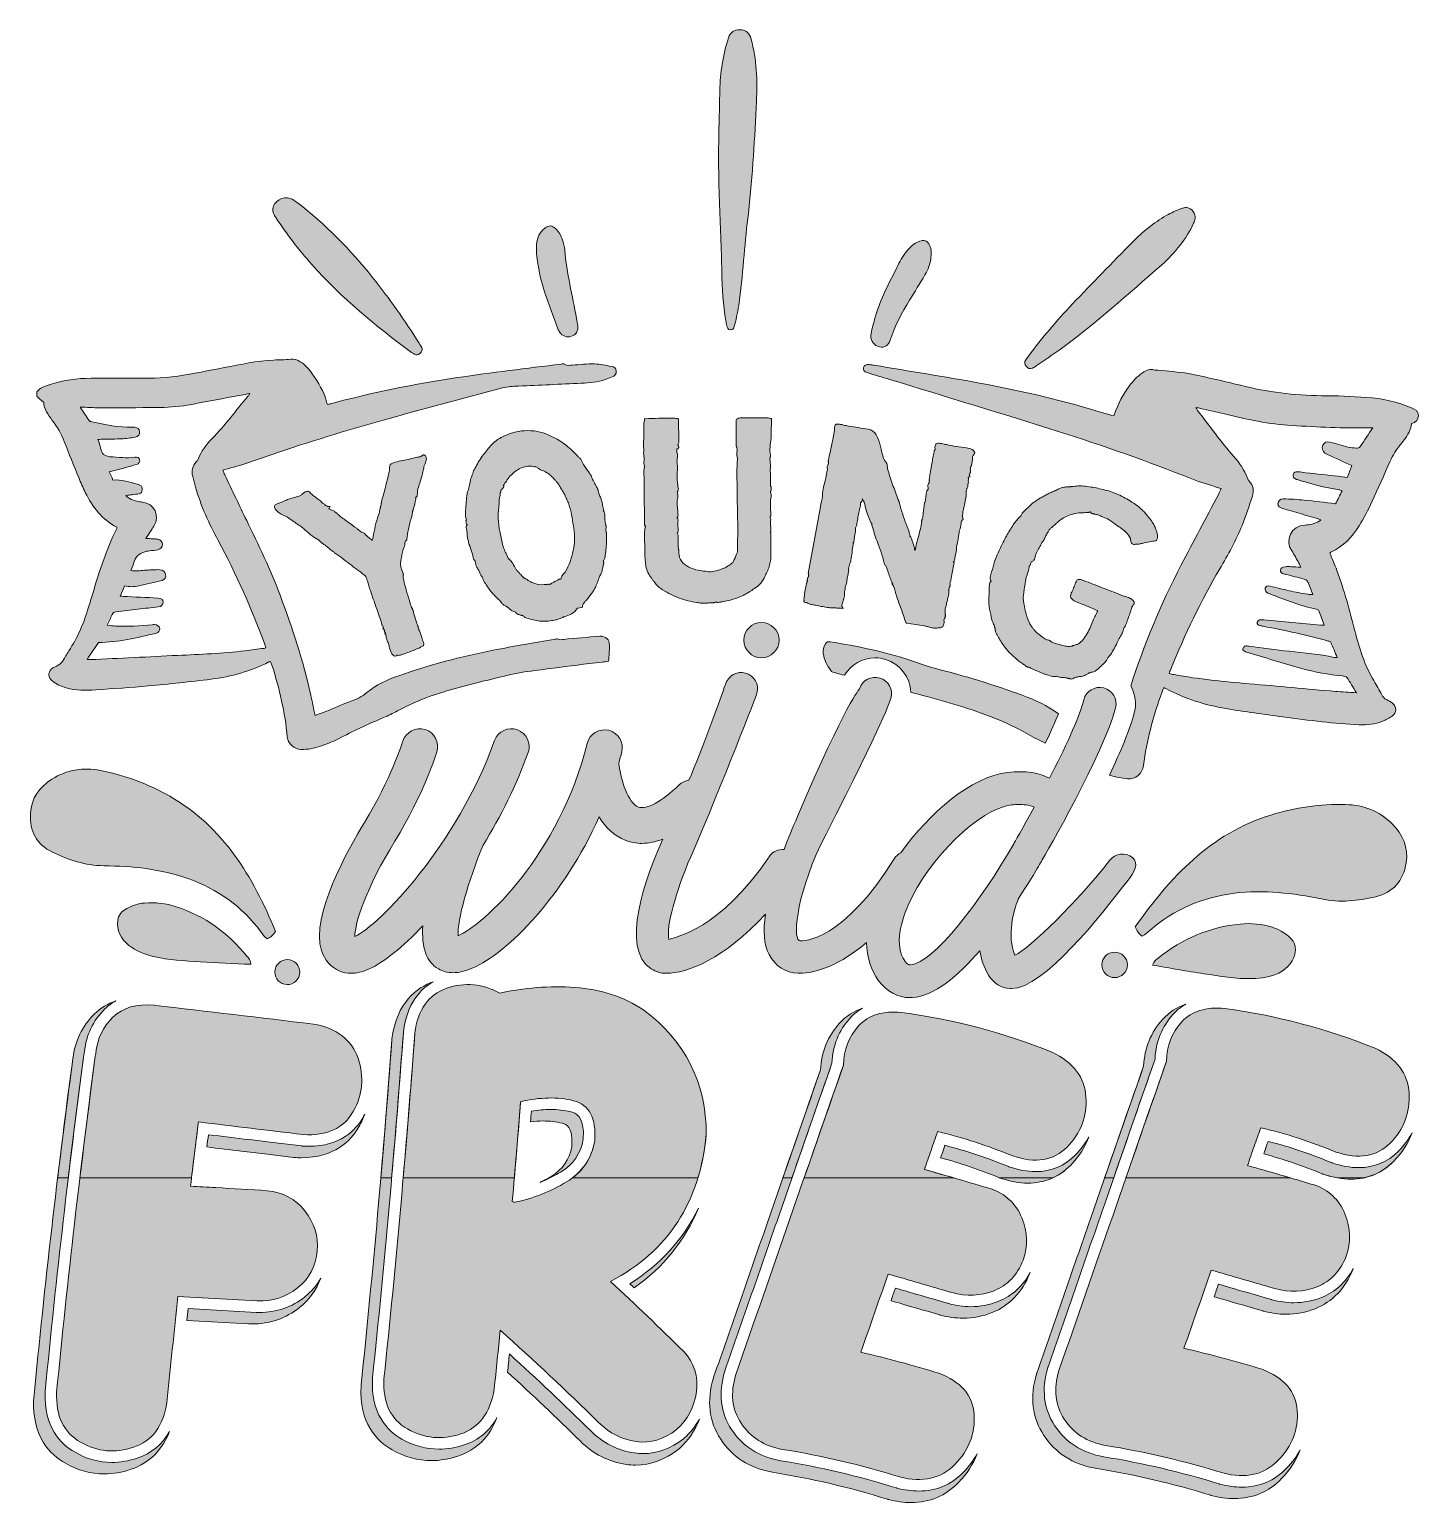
# Model space of a CAD drawing. Header units: inches. Extents: x 88 to 991, y -1019 to -61.
import ezdxf

# ---------------------------------------------------------------- set-up
doc = ezdxf.new("R2010")
doc.units = ezdxf.units.IN
doc.header["$MEASUREMENT"] = 0
doc.layers.add('Layer 1', color=7, linetype='Continuous')

# ---------------------------------------------------------------- blocks, each defined once
blk = doc.blocks.new('block 4')
at = {"layer": 'Layer 1', "true_color": 0x2b568d}
h = blk.add_hatch(color=167, dxfattribs=at)
h.dxf.hatch_style = 2
edge = h.paths.add_edge_path()
edge.add_spline(control_points=[(370.95, -981.07), (365.42, -982.92), (359.89, -983.85), (354.51, -983.85), (346.22, -983.85), (338.09, -981.64), (330.31, -977.27), (320.95, -971.94), (310.05, -960.78), (311.26, -937.83), (311.27, -937.7), (311.28, -937.57), (311.29, -937.44), (318.96, -864.67), (325.7, -789.17), (331.34, -713.03), (331.34, -712.91), (331.36, -712.79), (331.37, -712.67), (333.63, -694.29), (342.27, -684.9), (350.85, -680.09), (340.09, -683.92), (326.85, -693.49), (323.92, -717.35), (323.9, -717.51), (323.88, -717.67), (323.87, -717.83), (318.23, -793.94), (311.49, -869.42), (303.83, -942.16), (303.82, -942.34), (303.8, -942.51), (303.79, -942.68), (302.51, -966.9), (314.13, -978.74), (324.1, -984.41), (332.27, -989.01), (340.81, -991.32), (349.53, -991.32), (355.18, -991.32), (360.97, -990.34), (366.76, -988.41), (378.96, -984.34), (387.45, -975.93), (392.12, -963.36), (387.45, -971.99), (380.38, -977.93), (370.95, -981.07)], knot_values=[0, 0, 0, 0, 1, 1, 1, 2, 2, 2, 3, 3, 3, 4, 4, 4, 5, 5, 5, 6, 6, 6, 7, 7, 7, 8, 8, 8, 9, 9, 9, 10, 10, 10, 11, 11, 11, 12, 12, 12, 13, 13, 13, 14, 14, 14, 15, 15, 15, 16, 16, 16, 16], degree=3, periodic=1)
h = blk.add_hatch(color=167, dxfattribs=at)
h.dxf.hatch_style = 2
edge = h.paths.add_edge_path()
edge.add_spline(control_points=[(482.63, -978.93), (491.9, -980.26), (500.59, -977.63), (508.85, -971.2), (516.01, -964.82), (520.37, -956.62), (521.77, -946.59), (523.17, -936.55), (520.38, -927.84), (513.55, -920.48), (497.94, -904.96), (482.14, -889.88), (466, -874.93), (503.51, -855.1), (524.14, -823.23), (528.21, -779.34), (528.21, -745.71), (514.59, -718.79), (487.68, -698.62), (474.57, -689.9), (459.55, -684.9), (442.91, -683.83), (426.12, -682.74), (409.88, -684.05), (393.92, -687.57), (382.91, -681.39), (371.28, -680.31), (359.49, -684.38), (347.69, -688.44), (340.69, -698.12), (338.79, -713.59), (333.24, -788.47), (326.6, -863.4), (318.72, -938.23), (317.9, -953.79), (323.16, -964.6), (334.01, -970.77), (345, -976.96), (356.48, -978.02), (368.59, -973.98), (380.69, -969.94), (387.85, -960.28), (390.38, -944.87), (391.71, -932.17), (393.06, -919.31), (394.24, -906.6), (416.06, -925.99), (437.36, -945.95), (458.14, -966.49), (465.3, -973.57), (473.53, -977.62), (482.63, -978.93)], knot_values=[0, 0, 0, 0, 1, 1, 1, 2, 2, 2, 3, 3, 3, 4, 4, 4, 5, 5, 5, 6, 6, 6, 7, 7, 7, 8, 8, 8, 9, 9, 9, 10, 10, 10, 11, 11, 11, 12, 12, 12, 13, 13, 13, 14, 14, 14, 15, 15, 15, 16, 16, 16, 17, 17, 17, 17], degree=3, periodic=1)
edge = h.paths.add_edge_path()
edge.add_spline(control_points=[(455.73, -783.41), (453.72, -794.95), (447.72, -803.94), (437.44, -810.18), (427.16, -816.42), (415.8, -820.84), (403.67, -823.47), (403.52, -823.46), (403.36, -823.44), (403.21, -823.43), (402.76, -823.23), (402.45, -823.2), (402.15, -823.02), (404, -801.45), (405.84, -779.88), (407.55, -758.13), (420.19, -755.08), (431.62, -754.89), (441.87, -757.41), (452.12, -759.92), (456.78, -768.65), (455.73, -783.41)], knot_values=[0, 0, 0, 0, 1, 1, 1, 2, 2, 2, 3, 3, 3, 4, 4, 4, 5, 5, 5, 6, 6, 6, 7, 7, 7, 7], degree=3, periodic=1)
h = blk.add_hatch(color=167, dxfattribs=at)
h.dxf.hatch_style = 2
edge = h.paths.add_edge_path()
edge.add_spline(control_points=[(158.39, -989.64), (152.82, -991.53), (147.26, -992.49), (141.85, -992.49), (133.56, -992.49), (125.48, -990.26), (117.9, -985.89), (108.51, -980.61), (97.53, -969.52), (98.49, -946.64), (98.5, -946.5), (98.51, -946.36), (98.52, -946.23), (105.72, -872.03), (114.18, -798.47), (123.66, -727.56), (123.71, -727.07), (123.79, -726.35), (124.01, -725.51), (125.22, -714.66), (129.67, -705.36), (137.32, -697.81), (139.47, -695.74), (141.85, -694.02), (144.4, -692.58), (139.2, -694.39), (134.58, -697.18), (130.61, -700.99), (130.58, -701.02), (130.55, -701.05), (130.52, -701.09), (122.56, -708.94), (117.87, -718.68), (116.57, -730.04), (116.34, -730.97), (116.25, -731.74), (116.2, -732.26), (106.72, -803.18), (98.26, -876.77), (91.06, -950.97), (91.04, -951.15), (91.03, -951.33), (91.02, -951.51), (90, -975.66), (101.7, -987.42), (111.7, -993.04), (119.63, -997.62), (128.13, -999.96), (136.87, -999.96), (142.55, -999.96), (148.38, -998.96), (154.21, -996.98), (162.94, -994.07), (173.54, -987.43), (179.27, -972.45), (174.65, -980.79), (167.67, -986.55), (158.39, -989.64)], knot_values=[0, 0, 0, 0, 1, 1, 1, 2, 2, 2, 3, 3, 3, 4, 4, 4, 5, 5, 5, 6, 6, 6, 7, 7, 7, 8, 8, 8, 9, 9, 9, 10, 10, 10, 11, 11, 11, 12, 12, 12, 13, 13, 13, 14, 14, 14, 15, 15, 15, 16, 16, 16, 17, 17, 17, 18, 18, 18, 19, 19, 19, 19], degree=3, periodic=1)
h = blk.add_hatch(color=167, dxfattribs=at)
h.dxf.hatch_style = 2
edge = h.paths.add_edge_path()
edge.add_spline(control_points=[(262.58, -879.05), (270.18, -873.03), (274.36, -865.12), (275.29, -855.04), (276.18, -845.43), (273.53, -836.89), (267.23, -828.96), (261.07, -821.19), (252.87, -816.83), (242.79, -815.9), (231.75, -815.18), (220.54, -814.61), (209.35, -813.89), (203.89, -813.69), (198.45, -813.34), (193, -813), (194.61, -799.07), (196.37, -785.15), (198.13, -771.24), (209.58, -772.61), (220.87, -773.97), (232.16, -775.33), (243.46, -776.69), (254.9, -778.07), (266.19, -779.43), (281.59, -780.39), (292.53, -775.46), (298.71, -764.46), (304.88, -753.61), (305.95, -742.13), (301.92, -729.87), (297.73, -717.75), (288.08, -710.44), (272.86, -707.62), (238.36, -703.48), (203.85, -699.5), (169.35, -695.36), (157.87, -694.29), (149.03, -696.92), (142.5, -703.19), (136.13, -709.48), (132.45, -717.12), (131.43, -726.41), (131.42, -726.56), (131.39, -726.88), (131.37, -727.03), (131.17, -727.48), (131.13, -727.95), (131.09, -728.41), (121.37, -801.03), (113.05, -873.93), (105.96, -946.95), (105.31, -962.38), (110.56, -973.19), (121.56, -979.37), (132.55, -985.71), (144.04, -986.62), (155.99, -982.57), (168.1, -978.53), (175.25, -968.87), (177.61, -953.6), (179.91, -930.51), (182.35, -907.58), (184.79, -884.66), (184.79, -884.66), (236.14, -887.55), (236.14, -887.55), (246.28, -887.86), (255.14, -885.09), (262.58, -879.05)], knot_values=[0, 0, 0, 0, 1, 1, 1, 2, 2, 2, 3, 3, 3, 4, 4, 4, 5, 5, 5, 6, 6, 6, 7, 7, 7, 8, 8, 8, 9, 9, 9, 10, 10, 10, 11, 11, 11, 12, 12, 12, 13, 13, 13, 14, 14, 14, 15, 15, 15, 16, 16, 16, 17, 17, 17, 18, 18, 18, 19, 19, 19, 20, 20, 20, 21, 21, 21, 22, 22, 22, 23, 23, 23, 23], degree=3, periodic=1)
h = blk.add_hatch(color=167, dxfattribs=at)
h.dxf.hatch_style = 2
edge = h.paths.add_edge_path()
edge.add_spline(control_points=[(666.31, -1011.09), (661.8, -1011.09), (656.98, -1010.43), (651.98, -1009.14), (651.85, -1009.11), (651.73, -1009.07), (651.62, -1009.03), (627.11, -1001.38), (601.87, -995.45), (576.58, -991.43), (576.52, -991.42), (576.46, -991.41), (576.4, -991.4), (562.49, -988.84), (551.8, -982.01), (544.63, -971.11), (537.43, -960.19), (535.96, -947.45), (540.24, -933.24), (540.27, -933.14), (540.3, -933.03), (540.34, -932.93), (546.15, -916.3), (551.93, -899.67), (557.71, -883.04), (563.56, -866.18), (569.42, -849.32), (575.3, -832.5), (586.91, -798.73), (598.6, -765.3), (609.92, -732.95), (610.34, -721.69), (614.31, -711.88), (621.71, -703.76), (624.1, -701.14), (626.82, -698.99), (629.82, -697.27), (624.04, -699.28), (619.03, -702.52), (614.89, -707.06), (607.16, -715.54), (602.98, -725.76), (602.46, -737.46), (591.18, -769.71), (579.53, -803.03), (567.96, -836.68), (562.08, -853.48), (556.23, -870.34), (550.37, -887.2), (544.59, -903.83), (538.82, -920.46), (533, -937.09), (532.96, -937.23), (532.91, -937.37), (532.87, -937.51), (528.37, -952.45), (529.95, -965.89), (537.57, -977.47), (545.13, -988.96), (556.37, -996.14), (570.97, -998.83), (571.05, -998.84), (571.13, -998.86), (571.21, -998.87), (596.37, -1002.88), (621.5, -1008.77), (645.89, -1016.39), (646.05, -1016.44), (646.21, -1016.49), (646.37, -1016.53), (651.58, -1017.88), (656.61, -1018.56), (661.33, -1018.56), (673.47, -1018.56), (683.84, -1014.19), (692.15, -1005.58), (697.61, -1000), (701.65, -993.7), (704.2, -986.91), (701.92, -991.14), (698.99, -995.14), (695.34, -998.87), (687.52, -1006.97), (677.75, -1011.09), (666.31, -1011.09)], knot_values=[0, 0, 0, 0, 1, 1, 1, 2, 2, 2, 3, 3, 3, 4, 4, 4, 5, 5, 5, 6, 6, 6, 7, 7, 7, 8, 8, 8, 9, 9, 9, 10, 10, 10, 11, 11, 11, 12, 12, 12, 13, 13, 13, 14, 14, 14, 15, 15, 15, 16, 16, 16, 17, 17, 17, 18, 18, 18, 19, 19, 19, 20, 20, 20, 21, 21, 21, 22, 22, 22, 23, 23, 23, 24, 24, 24, 25, 25, 25, 26, 26, 26, 27, 27, 27, 28, 28, 28, 28], degree=3, periodic=1)
h = blk.add_hatch(color=167, dxfattribs=at)
h.dxf.hatch_style = 2
edge = h.paths.add_edge_path()
edge.add_spline(control_points=[(876.33, -1008.52), (871.82, -1008.52), (867, -1007.87), (861.99, -1006.57), (861.87, -1006.54), (861.75, -1006.51), (861.63, -1006.47), (837.12, -998.81), (811.88, -992.89), (786.6, -988.86), (786.54, -988.85), (786.48, -988.84), (786.42, -988.83), (772.51, -986.27), (761.82, -979.45), (754.65, -968.55), (747.45, -957.63), (745.98, -944.89), (750.25, -930.68), (750.28, -930.58), (750.32, -930.47), (750.35, -930.37), (756.16, -913.76), (761.93, -897.14), (767.7, -880.53), (773.57, -863.65), (779.43, -846.77), (785.32, -829.94), (796.76, -796.64), (808.54, -762.97), (819.93, -730.39), (820.36, -719.13), (824.33, -709.31), (831.73, -701.2), (834.12, -698.57), (836.84, -696.43), (839.83, -694.71), (834.06, -696.72), (829.05, -699.96), (824.9, -704.5), (817.18, -712.97), (813, -723.19), (812.48, -734.89), (801.12, -767.37), (789.39, -800.93), (777.98, -834.11), (772.09, -850.94), (766.23, -867.81), (760.37, -884.69), (754.6, -901.3), (748.83, -917.92), (743.02, -934.53), (742.97, -934.66), (742.93, -934.8), (742.88, -934.95), (738.39, -949.89), (739.97, -963.34), (747.58, -974.9), (755.15, -986.39), (766.38, -993.58), (780.99, -996.27), (781.07, -996.28), (781.15, -996.29), (781.23, -996.31), (806.38, -1000.31), (831.51, -1006.21), (855.91, -1013.83), (856.07, -1013.88), (856.23, -1013.93), (856.39, -1013.97), (861.6, -1015.31), (866.63, -1015.99), (871.35, -1015.99), (883.49, -1015.99), (893.86, -1011.63), (902.16, -1003.01), (907.63, -997.43), (911.67, -991.14), (914.22, -984.35), (911.93, -988.57), (909.01, -992.57), (905.35, -996.3), (897.53, -1004.41), (887.77, -1008.52), (876.33, -1008.52)], knot_values=[0, 0, 0, 0, 1, 1, 1, 2, 2, 2, 3, 3, 3, 4, 4, 4, 5, 5, 5, 6, 6, 6, 7, 7, 7, 8, 8, 8, 9, 9, 9, 10, 10, 10, 11, 11, 11, 12, 12, 12, 13, 13, 13, 14, 14, 14, 15, 15, 15, 16, 16, 16, 17, 17, 17, 18, 18, 18, 19, 19, 19, 20, 20, 20, 21, 21, 21, 22, 22, 22, 23, 23, 23, 24, 24, 24, 25, 25, 25, 26, 26, 26, 27, 27, 27, 28, 28, 28, 28], degree=3, periodic=1)
h = blk.add_hatch(color=167, dxfattribs=at)
h.dxf.hatch_style = 2
edge = h.paths.add_edge_path()
edge.add_spline(control_points=[(827.37, -731.75), (815.66, -765.24), (803.95, -798.72), (792.38, -832.37), (780.67, -865.85), (769.12, -899.35), (757.41, -932.83), (753.79, -944.86), (754.85, -955.28), (760.89, -964.44), (766.92, -973.61), (775.78, -979.28), (787.78, -981.48), (813.67, -985.61), (838.93, -991.55), (863.86, -999.34), (878.98, -1003.24), (890.97, -1000.45), (899.97, -991.11), (908.96, -981.94), (913.1, -971.06), (912.36, -958.79), (911.48, -946.35), (903.85, -937.51), (889.35, -931.94), (872.62, -926.79), (855.84, -922.26), (838.68, -918.32), (844.64, -901.35), (850.59, -884.39), (856.38, -867.56), (863.24, -869.45), (870.25, -871.51), (877.1, -873.55), (883.96, -875.44), (890.81, -877.48), (897.82, -879.54), (907.43, -882.15), (916.69, -881.76), (925.3, -878.34), (933.91, -874.91), (940.31, -868.31), (944.19, -858.5), (947.38, -849.41), (946.99, -840.15), (943.31, -830.89), (939.48, -821.62), (932.71, -815.36), (923.31, -812.14), (915.99, -810.05), (908.85, -807.83), (901.69, -805.75), (894.37, -803.67), (887.22, -801.6), (880.06, -799.52), (881.38, -795.42), (882.85, -791.33), (884.32, -787.25), (885.64, -783.15), (887.12, -779.06), (888.59, -774.98), (905.13, -778.86), (921.38, -784.12), (937.49, -790.77), (952.2, -795.74), (963.96, -793.85), (972.76, -784.98), (981.56, -776.09), (985.7, -765.21), (985, -752.48), (984.31, -739.74), (976.92, -729.99), (962.99, -723.38), (931.48, -710.6), (898.95, -702.1), (865.27, -697.57), (853.03, -696.28), (843.69, -699.17), (837.25, -706.23), (830.8, -713.3), (827.52, -721.75), (827.37, -731.75)], knot_values=[0, 0, 0, 0, 1, 1, 1, 2, 2, 2, 3, 3, 3, 4, 4, 4, 5, 5, 5, 6, 6, 6, 7, 7, 7, 8, 8, 8, 9, 9, 9, 10, 10, 10, 11, 11, 11, 12, 12, 12, 13, 13, 13, 14, 14, 14, 15, 15, 15, 16, 16, 16, 17, 17, 17, 18, 18, 18, 19, 19, 19, 20, 20, 20, 21, 21, 21, 22, 22, 22, 23, 23, 23, 24, 24, 24, 25, 25, 25, 26, 26, 26, 27, 27, 27, 27], degree=3, periodic=1)
h = blk.add_hatch(color=167, dxfattribs=at)
h.dxf.hatch_style = 2
edge = h.paths.add_edge_path()
edge.add_spline(control_points=[(617.36, -734.32), (605.64, -767.8), (593.93, -801.28), (582.37, -834.93), (570.66, -868.42), (559.1, -901.91), (547.39, -935.4), (543.77, -947.42), (544.84, -957.84), (550.87, -967.01), (556.9, -976.17), (565.76, -981.84), (577.76, -984.05), (603.65, -988.17), (628.91, -994.11), (653.84, -1001.9), (668.97, -1005.81), (680.96, -1003.01), (689.96, -993.68), (698.94, -984.5), (703.08, -973.62), (702.34, -961.35), (701.46, -948.91), (693.84, -940.07), (679.34, -934.5), (662.61, -929.35), (645.82, -924.82), (628.67, -920.89), (634.62, -903.92), (640.58, -886.95), (646.36, -870.12), (653.23, -872.01), (660.23, -874.07), (667.08, -876.11), (673.95, -878), (680.79, -880.05), (687.8, -882.1), (697.41, -884.72), (706.67, -884.32), (715.28, -880.9), (723.89, -877.48), (730.29, -870.87), (734.17, -861.07), (737.37, -851.98), (736.97, -842.71), (733.3, -833.45), (729.46, -824.18), (722.69, -817.92), (713.29, -814.7), (705.98, -812.62), (698.83, -810.39), (691.67, -808.32), (684.36, -806.23), (677.2, -804.16), (670.04, -802.09), (671.36, -797.99), (672.83, -793.9), (674.31, -789.81), (675.62, -785.71), (677.1, -781.62), (678.58, -777.54), (695.11, -781.42), (711.36, -786.68), (727.48, -793.34), (742.19, -798.3), (753.94, -796.42), (762.74, -787.54), (771.54, -778.66), (775.68, -767.78), (774.99, -755.04), (774.29, -742.31), (766.9, -732.55), (752.97, -725.94), (721.46, -713.16), (688.93, -704.67), (655.25, -700.13), (643.02, -698.84), (633.68, -701.73), (627.23, -708.8), (620.79, -715.86), (617.5, -724.32), (617.36, -734.32)], knot_values=[0, 0, 0, 0, 1, 1, 1, 2, 2, 2, 3, 3, 3, 4, 4, 4, 5, 5, 5, 6, 6, 6, 7, 7, 7, 8, 8, 8, 9, 9, 9, 10, 10, 10, 11, 11, 11, 12, 12, 12, 13, 13, 13, 14, 14, 14, 15, 15, 15, 16, 16, 16, 17, 17, 17, 18, 18, 18, 19, 19, 19, 20, 20, 20, 21, 21, 21, 22, 22, 22, 23, 23, 23, 24, 24, 24, 25, 25, 25, 26, 26, 26, 27, 27, 27, 27], degree=3, periodic=1)
h = blk.add_hatch(color=167, dxfattribs=at)
h.dxf.hatch_style = 2
edge = h.paths.add_edge_path()
edge.add_spline(control_points=[(440.09, -764.67), (435.97, -763.65), (431.57, -763.14), (427.01, -763.14), (423.05, -763.14), (418.87, -763.53), (414.56, -764.29), (414.37, -766.59), (414.18, -768.88), (413.99, -771.17), (416.75, -770.83), (419.45, -770.61), (422.03, -770.61), (426.39, -770.61), (430.59, -771.1), (434.51, -772.07), (436.85, -772.64), (441.67, -773.82), (440.84, -787.17), (439.23, -795.71), (434.79, -802.09), (427.29, -806.65), (425.01, -808.03), (422.65, -809.29), (420.23, -810.48), (424.88, -808.56), (429.35, -806.35), (433.56, -803.79), (441.75, -798.82), (446.58, -791.85), (448.3, -782.49), (449.31, -766.93), (442.86, -765.34), (440.09, -764.67)], knot_values=[0, 0, 0, 0, 1, 1, 1, 2, 2, 2, 3, 3, 3, 4, 4, 4, 5, 5, 5, 6, 6, 6, 7, 7, 7, 8, 8, 8, 9, 9, 9, 10, 10, 10, 11, 11, 11, 11], degree=3, periodic=1)
h = blk.add_hatch(color=167, dxfattribs=at)
h.dxf.hatch_style = 2
edge = h.paths.add_edge_path()
edge.add_spline(control_points=[(305.23, -768.12), (300.38, -776.74), (290.31, -787.02), (269.86, -787.02), (268.52, -787.02), (267.13, -786.98), (265.73, -786.89), (265.59, -786.88), (265.44, -786.87), (265.3, -786.85), (265.3, -786.85), (246.59, -784.6), (246.59, -784.6), (246.59, -784.6), (231.27, -782.75), (231.27, -782.75), (222.41, -781.68), (213.55, -780.62), (204.61, -779.54), (204.28, -782.18), (203.95, -784.85), (203.61, -787.51), (211.1, -788.41), (218.55, -789.31), (225.99, -790.21), (225.99, -790.21), (241.21, -792.04), (241.21, -792.04), (241.21, -792.04), (260.02, -794.3), (260.02, -794.3), (260.21, -794.33), (260.4, -794.34), (260.59, -794.36), (262.05, -794.45), (263.49, -794.49), (264.88, -794.49), (286.54, -794.49), (297.25, -783.52), (302.42, -774.32), (303.94, -771.65), (305.2, -768.93), (306.21, -766.17), (305.88, -766.82), (305.59, -767.48), (305.23, -768.12)], knot_values=[0, 0, 0, 0, 1, 1, 1, 2, 2, 2, 3, 3, 3, 4, 4, 4, 5, 5, 5, 6, 6, 6, 7, 7, 7, 8, 8, 8, 9, 9, 9, 10, 10, 10, 11, 11, 11, 12, 12, 12, 13, 13, 13, 14, 14, 14, 15, 15, 15, 15], degree=3, periodic=1)
h = blk.add_hatch(color=167, dxfattribs=at)
h.dxf.hatch_style = 2
edge = h.paths.add_edge_path()
edge.add_spline(control_points=[(742.26, -803.5), (736.93, -803.5), (731.15, -802.46), (725.09, -800.42), (724.93, -800.37), (724.78, -800.31), (724.63, -800.24), (711.03, -794.63), (697.18, -789.99), (683.34, -786.41), (682.67, -788.31), (682.02, -790.22), (681.42, -792.1), (681.39, -792.18), (681.36, -792.27), (681.34, -792.35), (681.07, -793.08), (680.81, -793.82), (680.54, -794.55), (693.34, -798), (706.13, -802.34), (718.69, -807.53), (718.9, -807.61), (719.1, -807.69), (719.31, -807.76), (725.63, -809.89), (731.68, -810.98), (737.27, -810.98), (748.04, -810.98), (757.31, -807.13), (764.84, -799.54), (770.39, -793.93), (774.41, -787.67), (776.93, -780.82), (774.65, -785.09), (771.71, -789.1), (768.05, -792.8), (761.01, -799.9), (752.33, -803.5), (742.26, -803.5)], knot_values=[0, 0, 0, 0, 1, 1, 1, 2, 2, 2, 3, 3, 3, 4, 4, 4, 5, 5, 5, 6, 6, 6, 7, 7, 7, 8, 8, 8, 9, 9, 9, 10, 10, 10, 11, 11, 11, 12, 12, 12, 13, 13, 13, 13], degree=3, periodic=1)
h = blk.add_hatch(color=167, dxfattribs=at)
h.dxf.hatch_style = 2
edge = h.paths.add_edge_path()
edge.add_spline(control_points=[(978.07, -790.24), (971.03, -797.34), (962.35, -800.94), (952.27, -800.94), (946.94, -800.94), (941.17, -799.9), (935.1, -797.85), (934.95, -797.8), (934.79, -797.74), (934.64, -797.68), (921.05, -792.07), (907.2, -787.43), (893.36, -783.85), (892.69, -785.75), (892.04, -787.66), (891.44, -789.54), (891.41, -789.62), (891.38, -789.7), (891.35, -789.78), (891.35, -789.78), (891.24, -790.11), (891.24, -790.11), (891.01, -790.73), (890.79, -791.36), (890.56, -791.99), (903.35, -795.43), (916.15, -799.78), (928.71, -804.96), (928.91, -805.05), (929.12, -805.13), (929.33, -805.2), (935.65, -807.33), (941.69, -808.41), (947.29, -808.41), (958.05, -808.41), (967.33, -804.56), (974.85, -796.97), (980.41, -791.37), (984.43, -785.1), (986.95, -778.25), (984.67, -782.53), (981.73, -786.54), (978.07, -790.24)], knot_values=[0, 0, 0, 0, 1, 1, 1, 2, 2, 2, 3, 3, 3, 4, 4, 4, 5, 5, 5, 6, 6, 6, 7, 7, 7, 8, 8, 8, 9, 9, 9, 10, 10, 10, 11, 11, 11, 12, 12, 12, 13, 13, 13, 14, 14, 14, 14], degree=3, periodic=1)
h = blk.add_hatch(color=167, dxfattribs=at)
h.dxf.hatch_style = 2
edge = h.paths.add_edge_path()
edge.add_spline(control_points=[(481.38, -879.06), (500.46, -865.59), (514.41, -848.26), (523.12, -827.22), (513.45, -847.39), (498.58, -863.84), (478.5, -876.36), (479.48, -877.27), (480.41, -878.16), (481.38, -879.06)], knot_values=[0, 0, 0, 0, 1, 1, 1, 2, 2, 2, 3, 3, 3, 3], degree=3, periodic=1)
h = blk.add_hatch(color=167, dxfattribs=at)
h.dxf.hatch_style = 2
edge = h.paths.add_edge_path()
edge.add_spline(control_points=[(718.04, -887.84), (712.31, -890.12), (706.27, -891.28), (700.09, -891.28), (695.42, -891.28), (690.63, -890.62), (685.84, -889.31), (685.79, -889.3), (685.74, -889.29), (685.69, -889.27), (685.69, -889.27), (681.92, -888.16), (681.92, -888.16), (676.13, -886.46), (670.67, -884.85), (665.1, -883.32), (665.05, -883.31), (664.99, -883.29), (664.94, -883.27), (660.73, -882.02), (656, -880.62), (651.13, -879.22), (650.19, -881.94), (649.23, -884.68), (648.28, -887.41), (652.14, -888.53), (655.86, -889.63), (659.25, -890.64), (659.32, -890.66), (659.39, -890.68), (659.46, -890.7), (665, -892.23), (670.46, -893.83), (676.24, -895.53), (676.24, -895.53), (680.01, -896.65), (680.01, -896.65), (680.07, -896.66), (680.14, -896.68), (680.2, -896.7), (685.21, -898.06), (690.22, -898.75), (695.11, -898.75), (701.61, -898.75), (707.96, -897.54), (713.98, -895.14), (725.17, -890.69), (733.63, -881.9), (738.46, -869.71), (738.5, -869.59), (738.55, -869.47), (738.59, -869.35), (738.64, -869.23), (738.66, -869.11), (738.7, -868.99), (733.97, -877.91), (727.06, -884.26), (718.04, -887.84)], knot_values=[0, 0, 0, 0, 1, 1, 1, 2, 2, 2, 3, 3, 3, 4, 4, 4, 5, 5, 5, 6, 6, 6, 7, 7, 7, 8, 8, 8, 9, 9, 9, 10, 10, 10, 11, 11, 11, 12, 12, 12, 13, 13, 13, 14, 14, 14, 15, 15, 15, 16, 16, 16, 17, 17, 17, 18, 18, 18, 19, 19, 19, 19], degree=3, periodic=1)
h = blk.add_hatch(color=167, dxfattribs=at)
h.dxf.hatch_style = 2
edge = h.paths.add_edge_path()
edge.add_spline(control_points=[(928.06, -885.28), (922.33, -887.56), (916.29, -888.71), (910.11, -888.71), (905.44, -888.71), (900.65, -888.05), (895.86, -886.75), (895.81, -886.74), (895.76, -886.72), (895.71, -886.71), (895.71, -886.71), (892.37, -885.73), (892.37, -885.73), (886.43, -883.98), (880.82, -882.32), (875.11, -880.75), (875.06, -880.74), (875.01, -880.73), (874.96, -880.71), (870.76, -879.46), (866.03, -878.06), (861.15, -876.66), (860.2, -879.39), (859.26, -882.12), (858.31, -884.85), (862.17, -885.97), (865.89, -887.07), (869.27, -888.08), (869.34, -888.1), (869.4, -888.12), (869.47, -888.14), (875.16, -889.7), (880.76, -891.35), (886.69, -893.1), (886.69, -893.1), (890.03, -894.08), (890.03, -894.08), (890.09, -894.1), (890.16, -894.12), (890.22, -894.14), (895.23, -895.5), (900.24, -896.19), (905.12, -896.19), (911.63, -896.19), (917.98, -894.97), (924, -892.58), (935.19, -888.13), (943.65, -879.33), (948.47, -867.15), (948.52, -867.03), (948.57, -866.91), (948.61, -866.78), (948.65, -866.67), (948.67, -866.55), (948.72, -866.43), (943.99, -875.34), (937.08, -881.69), (928.06, -885.28)], knot_values=[0, 0, 0, 0, 1, 1, 1, 2, 2, 2, 3, 3, 3, 4, 4, 4, 5, 5, 5, 6, 6, 6, 7, 7, 7, 8, 8, 8, 9, 9, 9, 10, 10, 10, 11, 11, 11, 12, 12, 12, 13, 13, 13, 14, 14, 14, 15, 15, 15, 16, 16, 16, 17, 17, 17, 18, 18, 18, 19, 19, 19, 19], degree=3, periodic=1)
h = blk.add_hatch(color=167, dxfattribs=at)
h.dxf.hatch_style = 2
edge = h.paths.add_edge_path()
edge.add_spline(control_points=[(267.29, -884.85), (258.95, -891.61), (248.99, -895.04), (237.68, -895.04), (237.1, -895.04), (236.5, -895.03), (235.91, -895.01), (235.85, -895.01), (235.78, -895.01), (235.72, -895.01), (235.72, -895.01), (191.47, -892.52), (191.47, -892.52), (191.2, -895.07), (190.92, -897.66), (190.65, -900.23), (190.65, -900.23), (230.6, -902.48), (230.6, -902.48), (230.68, -902.48), (230.77, -902.48), (230.85, -902.49), (231.47, -902.51), (232.09, -902.52), (232.7, -902.52), (244.6, -902.52), (255.09, -898.9), (263.88, -891.77), (270.33, -886.66), (274.89, -880.28), (277.59, -872.81), (275.04, -877.38), (271.62, -881.42), (267.29, -884.85)], knot_values=[0, 0, 0, 0, 1, 1, 1, 2, 2, 2, 3, 3, 3, 4, 4, 4, 5, 5, 5, 6, 6, 6, 7, 7, 7, 8, 8, 8, 9, 9, 9, 10, 10, 10, 11, 11, 11, 11], degree=3, periodic=1)
h = blk.add_hatch(color=167, dxfattribs=at)
h.dxf.hatch_style = 2
edge = h.paths.add_edge_path()
edge.add_spline(control_points=[(513.82, -976.78), (513.69, -976.89), (513.57, -976.99), (513.44, -977.09), (505.21, -983.49), (496.41, -986.74), (487.26, -986.74), (485.39, -986.74), (483.47, -986.6), (481.57, -986.33), (470.69, -984.76), (461.04, -979.87), (452.88, -971.81), (435.8, -954.92), (418.15, -938.22), (400.25, -922.03), (399.85, -926.01), (399.45, -929.96), (399.05, -933.82), (415.05, -948.43), (430.83, -963.42), (446.15, -978.56), (454.7, -987.01), (464.82, -992.13), (476.23, -993.78), (478.25, -994.07), (480.29, -994.21), (482.28, -994.21), (491.99, -994.21), (501.31, -990.79), (509.99, -984.04), (510.16, -983.91), (510.33, -983.77), (510.49, -983.62), (516.57, -978.21), (520.98, -971.72), (523.77, -964.29), (521.24, -968.94), (517.93, -973.12), (513.82, -976.78)], knot_values=[0, 0, 0, 0, 1, 1, 1, 2, 2, 2, 3, 3, 3, 4, 4, 4, 5, 5, 5, 6, 6, 6, 7, 7, 7, 8, 8, 8, 9, 9, 9, 10, 10, 10, 11, 11, 11, 12, 12, 12, 13, 13, 13, 13], degree=3, periodic=1)
at = {"layer": 'Layer 1', "lineweight": 0}
for points, knots in [([(370.95, -981.07), (365.42, -982.92), (359.89, -983.85), (354.51, -983.85), (346.22, -983.85), (338.09, -981.64), (330.31, -977.27), (320.95, -971.94), (310.05, -960.78), (311.26, -937.83), (311.27, -937.7), (311.28, -937.57), (311.29, -937.44), (318.96, -864.67), (325.7, -789.17), (331.34, -713.03), (331.34, -712.91), (331.36, -712.79), (331.37, -712.67), (333.63, -694.29), (342.27, -684.9), (350.85, -680.09), (340.09, -683.92), (326.85, -693.49), (323.92, -717.35), (323.9, -717.51), (323.88, -717.67), (323.87, -717.83), (318.23, -793.94), (311.49, -869.42), (303.83, -942.16), (303.82, -942.34), (303.8, -942.51), (303.79, -942.68), (302.51, -966.9), (314.13, -978.74), (324.1, -984.41), (332.27, -989.01), (340.81, -991.32), (349.53, -991.32), (355.18, -991.32), (360.97, -990.34), (366.76, -988.41), (378.96, -984.34), (387.45, -975.93), (392.12, -963.36), (387.45, -971.99), (380.38, -977.93), (370.95, -981.07)], [0, 0, 0, 0, 1, 1, 1, 2, 2, 2, 3, 3, 3, 4, 4, 4, 5, 5, 5, 6, 6, 6, 7, 7, 7, 8, 8, 8, 9, 9, 9, 10, 10, 10, 11, 11, 11, 12, 12, 12, 13, 13, 13, 14, 14, 14, 15, 15, 15, 16, 16, 16, 16]), ([(482.63, -978.93), (491.9, -980.26), (500.59, -977.63), (508.85, -971.2), (516.01, -964.82), (520.37, -956.62), (521.77, -946.59), (523.17, -936.55), (520.38, -927.84), (513.55, -920.48), (497.94, -904.96), (482.14, -889.88), (466, -874.93), (503.51, -855.1), (524.14, -823.23), (528.21, -779.34), (528.21, -745.71), (514.59, -718.79), (487.68, -698.62), (474.57, -689.9), (459.55, -684.9), (442.91, -683.83), (426.12, -682.74), (409.88, -684.05), (393.92, -687.57), (382.91, -681.39), (371.28, -680.31), (359.49, -684.38), (347.69, -688.44), (340.69, -698.12), (338.79, -713.59), (333.24, -788.47), (326.6, -863.4), (318.72, -938.23), (317.9, -953.79), (323.16, -964.6), (334.01, -970.77), (345, -976.96), (356.48, -978.02), (368.59, -973.98), (380.69, -969.94), (387.85, -960.28), (390.38, -944.87), (391.71, -932.17), (393.06, -919.31), (394.24, -906.6), (416.06, -925.99), (437.36, -945.95), (458.14, -966.49), (465.3, -973.57), (473.53, -977.62), (482.63, -978.93)], [0, 0, 0, 0, 1, 1, 1, 2, 2, 2, 3, 3, 3, 4, 4, 4, 5, 5, 5, 6, 6, 6, 7, 7, 7, 8, 8, 8, 9, 9, 9, 10, 10, 10, 11, 11, 11, 12, 12, 12, 13, 13, 13, 14, 14, 14, 15, 15, 15, 16, 16, 16, 17, 17, 17, 17]), ([(158.39, -989.64), (152.82, -991.53), (147.26, -992.49), (141.85, -992.49), (133.56, -992.49), (125.48, -990.26), (117.9, -985.89), (108.51, -980.61), (97.53, -969.52), (98.49, -946.64), (98.5, -946.5), (98.51, -946.36), (98.52, -946.23), (105.72, -872.03), (114.18, -798.47), (123.66, -727.56), (123.71, -727.07), (123.79, -726.35), (124.01, -725.51), (125.22, -714.66), (129.67, -705.36), (137.32, -697.81), (139.47, -695.74), (141.85, -694.02), (144.4, -692.58), (139.2, -694.39), (134.58, -697.18), (130.61, -700.99), (130.58, -701.02), (130.55, -701.05), (130.52, -701.09), (122.56, -708.94), (117.87, -718.68), (116.57, -730.04), (116.34, -730.97), (116.25, -731.74), (116.2, -732.26), (106.72, -803.18), (98.26, -876.77), (91.06, -950.97), (91.04, -951.15), (91.03, -951.33), (91.02, -951.51), (90, -975.66), (101.7, -987.42), (111.7, -993.04), (119.63, -997.62), (128.13, -999.96), (136.87, -999.96), (142.55, -999.96), (148.38, -998.96), (154.21, -996.98), (162.94, -994.07), (173.54, -987.43), (179.27, -972.45), (174.65, -980.79), (167.67, -986.55), (158.39, -989.64)], [0, 0, 0, 0, 1, 1, 1, 2, 2, 2, 3, 3, 3, 4, 4, 4, 5, 5, 5, 6, 6, 6, 7, 7, 7, 8, 8, 8, 9, 9, 9, 10, 10, 10, 11, 11, 11, 12, 12, 12, 13, 13, 13, 14, 14, 14, 15, 15, 15, 16, 16, 16, 17, 17, 17, 18, 18, 18, 19, 19, 19, 19]), ([(262.58, -879.05), (270.18, -873.03), (274.36, -865.12), (275.29, -855.04), (276.18, -845.43), (273.53, -836.89), (267.23, -828.96), (261.07, -821.19), (252.87, -816.83), (242.79, -815.9), (231.75, -815.18), (220.54, -814.61), (209.35, -813.89), (203.89, -813.69), (198.45, -813.34), (193, -813), (194.61, -799.07), (196.37, -785.15), (198.13, -771.24), (209.58, -772.61), (220.87, -773.97), (232.16, -775.33), (243.46, -776.69), (254.9, -778.07), (266.19, -779.43), (281.59, -780.39), (292.53, -775.46), (298.71, -764.46), (304.88, -753.61), (305.95, -742.13), (301.92, -729.87), (297.73, -717.75), (288.08, -710.44), (272.86, -707.62), (238.36, -703.48), (203.85, -699.5), (169.35, -695.36), (157.87, -694.29), (149.03, -696.92), (142.5, -703.19), (136.13, -709.48), (132.45, -717.12), (131.43, -726.41), (131.42, -726.56), (131.39, -726.88), (131.37, -727.03), (131.17, -727.48), (131.13, -727.95), (131.09, -728.41), (121.37, -801.03), (113.05, -873.93), (105.96, -946.95), (105.31, -962.38), (110.56, -973.19), (121.56, -979.37), (132.55, -985.71), (144.04, -986.62), (155.99, -982.57), (168.1, -978.53), (175.25, -968.87), (177.61, -953.6), (179.91, -930.51), (182.35, -907.58), (184.79, -884.66), (184.79, -884.66), (236.14, -887.55), (236.14, -887.55), (246.28, -887.86), (255.14, -885.09), (262.58, -879.05)], [0, 0, 0, 0, 1, 1, 1, 2, 2, 2, 3, 3, 3, 4, 4, 4, 5, 5, 5, 6, 6, 6, 7, 7, 7, 8, 8, 8, 9, 9, 9, 10, 10, 10, 11, 11, 11, 12, 12, 12, 13, 13, 13, 14, 14, 14, 15, 15, 15, 16, 16, 16, 17, 17, 17, 18, 18, 18, 19, 19, 19, 20, 20, 20, 21, 21, 21, 22, 22, 22, 23, 23, 23, 23]), ([(666.31, -1011.09), (661.8, -1011.09), (656.98, -1010.43), (651.98, -1009.14), (651.85, -1009.11), (651.73, -1009.07), (651.62, -1009.03), (627.11, -1001.38), (601.87, -995.45), (576.58, -991.43), (576.52, -991.42), (576.46, -991.41), (576.4, -991.4), (562.49, -988.84), (551.8, -982.01), (544.63, -971.11), (537.43, -960.19), (535.96, -947.45), (540.24, -933.24), (540.27, -933.14), (540.3, -933.03), (540.34, -932.93), (546.15, -916.3), (551.93, -899.67), (557.71, -883.04), (563.56, -866.18), (569.42, -849.32), (575.3, -832.5), (586.91, -798.73), (598.6, -765.3), (609.92, -732.95), (610.34, -721.69), (614.31, -711.88), (621.71, -703.76), (624.1, -701.14), (626.82, -698.99), (629.82, -697.27), (624.04, -699.28), (619.03, -702.52), (614.89, -707.06), (607.16, -715.54), (602.98, -725.76), (602.46, -737.46), (591.18, -769.71), (579.53, -803.03), (567.96, -836.68), (562.08, -853.48), (556.23, -870.34), (550.37, -887.2), (544.59, -903.83), (538.82, -920.46), (533, -937.09), (532.96, -937.23), (532.91, -937.37), (532.87, -937.51), (528.37, -952.45), (529.95, -965.89), (537.57, -977.47), (545.13, -988.96), (556.37, -996.14), (570.97, -998.83), (571.05, -998.84), (571.13, -998.86), (571.21, -998.87), (596.37, -1002.88), (621.5, -1008.77), (645.89, -1016.39), (646.05, -1016.44), (646.21, -1016.49), (646.37, -1016.53), (651.58, -1017.88), (656.61, -1018.56), (661.33, -1018.56), (673.47, -1018.56), (683.84, -1014.19), (692.15, -1005.58), (697.61, -1000), (701.65, -993.7), (704.2, -986.91), (701.92, -991.14), (698.99, -995.14), (695.34, -998.87), (687.52, -1006.97), (677.75, -1011.09), (666.31, -1011.09)], [0, 0, 0, 0, 1, 1, 1, 2, 2, 2, 3, 3, 3, 4, 4, 4, 5, 5, 5, 6, 6, 6, 7, 7, 7, 8, 8, 8, 9, 9, 9, 10, 10, 10, 11, 11, 11, 12, 12, 12, 13, 13, 13, 14, 14, 14, 15, 15, 15, 16, 16, 16, 17, 17, 17, 18, 18, 18, 19, 19, 19, 20, 20, 20, 21, 21, 21, 22, 22, 22, 23, 23, 23, 24, 24, 24, 25, 25, 25, 26, 26, 26, 27, 27, 27, 28, 28, 28, 28]), ([(876.33, -1008.52), (871.82, -1008.52), (867, -1007.87), (861.99, -1006.57), (861.87, -1006.54), (861.75, -1006.51), (861.63, -1006.47), (837.12, -998.81), (811.88, -992.89), (786.6, -988.86), (786.54, -988.85), (786.48, -988.84), (786.42, -988.83), (772.51, -986.27), (761.82, -979.45), (754.65, -968.55), (747.45, -957.63), (745.98, -944.89), (750.25, -930.68), (750.28, -930.58), (750.32, -930.47), (750.35, -930.37), (756.16, -913.76), (761.93, -897.14), (767.7, -880.53), (773.57, -863.65), (779.43, -846.77), (785.32, -829.94), (796.76, -796.64), (808.54, -762.97), (819.93, -730.39), (820.36, -719.13), (824.33, -709.31), (831.73, -701.2), (834.12, -698.57), (836.84, -696.43), (839.83, -694.71), (834.06, -696.72), (829.05, -699.96), (824.9, -704.5), (817.18, -712.97), (813, -723.19), (812.48, -734.89), (801.12, -767.37), (789.39, -800.93), (777.98, -834.11), (772.09, -850.94), (766.23, -867.81), (760.37, -884.69), (754.6, -901.3), (748.83, -917.92), (743.02, -934.53), (742.97, -934.66), (742.93, -934.8), (742.88, -934.95), (738.39, -949.89), (739.97, -963.34), (747.58, -974.9), (755.15, -986.39), (766.38, -993.58), (780.99, -996.27), (781.07, -996.28), (781.15, -996.29), (781.23, -996.31), (806.38, -1000.31), (831.51, -1006.21), (855.91, -1013.83), (856.07, -1013.88), (856.23, -1013.93), (856.39, -1013.97), (861.6, -1015.31), (866.63, -1015.99), (871.35, -1015.99), (883.49, -1015.99), (893.86, -1011.63), (902.16, -1003.01), (907.63, -997.43), (911.67, -991.14), (914.22, -984.35), (911.93, -988.57), (909.01, -992.57), (905.35, -996.3), (897.53, -1004.41), (887.77, -1008.52), (876.33, -1008.52)], [0, 0, 0, 0, 1, 1, 1, 2, 2, 2, 3, 3, 3, 4, 4, 4, 5, 5, 5, 6, 6, 6, 7, 7, 7, 8, 8, 8, 9, 9, 9, 10, 10, 10, 11, 11, 11, 12, 12, 12, 13, 13, 13, 14, 14, 14, 15, 15, 15, 16, 16, 16, 17, 17, 17, 18, 18, 18, 19, 19, 19, 20, 20, 20, 21, 21, 21, 22, 22, 22, 23, 23, 23, 24, 24, 24, 25, 25, 25, 26, 26, 26, 27, 27, 27, 28, 28, 28, 28]), ([(827.37, -731.75), (815.66, -765.24), (803.95, -798.72), (792.38, -832.37), (780.67, -865.85), (769.12, -899.35), (757.41, -932.83), (753.79, -944.86), (754.85, -955.28), (760.89, -964.44), (766.92, -973.61), (775.78, -979.28), (787.78, -981.48), (813.67, -985.61), (838.93, -991.55), (863.86, -999.34), (878.98, -1003.24), (890.97, -1000.45), (899.97, -991.11), (908.96, -981.94), (913.1, -971.06), (912.36, -958.79), (911.48, -946.35), (903.85, -937.51), (889.35, -931.94), (872.62, -926.79), (855.84, -922.26), (838.68, -918.32), (844.64, -901.35), (850.59, -884.39), (856.38, -867.56), (863.24, -869.45), (870.25, -871.51), (877.1, -873.55), (883.96, -875.44), (890.81, -877.48), (897.82, -879.54), (907.43, -882.15), (916.69, -881.76), (925.3, -878.34), (933.91, -874.91), (940.31, -868.31), (944.19, -858.5), (947.38, -849.41), (946.99, -840.15), (943.31, -830.89), (939.48, -821.62), (932.71, -815.36), (923.31, -812.14), (915.99, -810.05), (908.85, -807.83), (901.69, -805.75), (894.37, -803.67), (887.22, -801.6), (880.06, -799.52), (881.38, -795.42), (882.85, -791.33), (884.32, -787.25), (885.64, -783.15), (887.12, -779.06), (888.59, -774.98), (905.13, -778.86), (921.38, -784.12), (937.49, -790.77), (952.2, -795.74), (963.96, -793.85), (972.76, -784.98), (981.56, -776.09), (985.7, -765.21), (985, -752.48), (984.31, -739.74), (976.92, -729.99), (962.99, -723.38), (931.48, -710.6), (898.95, -702.1), (865.27, -697.57), (853.03, -696.28), (843.69, -699.17), (837.25, -706.23), (830.8, -713.3), (827.52, -721.75), (827.37, -731.75)], [0, 0, 0, 0, 1, 1, 1, 2, 2, 2, 3, 3, 3, 4, 4, 4, 5, 5, 5, 6, 6, 6, 7, 7, 7, 8, 8, 8, 9, 9, 9, 10, 10, 10, 11, 11, 11, 12, 12, 12, 13, 13, 13, 14, 14, 14, 15, 15, 15, 16, 16, 16, 17, 17, 17, 18, 18, 18, 19, 19, 19, 20, 20, 20, 21, 21, 21, 22, 22, 22, 23, 23, 23, 24, 24, 24, 25, 25, 25, 26, 26, 26, 27, 27, 27, 27]), ([(617.36, -734.32), (605.64, -767.8), (593.93, -801.28), (582.37, -834.93), (570.66, -868.42), (559.1, -901.91), (547.39, -935.4), (543.77, -947.42), (544.84, -957.84), (550.87, -967.01), (556.9, -976.17), (565.76, -981.84), (577.76, -984.05), (603.65, -988.17), (628.91, -994.11), (653.84, -1001.9), (668.97, -1005.81), (680.96, -1003.01), (689.96, -993.68), (698.94, -984.5), (703.08, -973.62), (702.34, -961.35), (701.46, -948.91), (693.84, -940.07), (679.34, -934.5), (662.61, -929.35), (645.82, -924.82), (628.67, -920.89), (634.62, -903.92), (640.58, -886.95), (646.36, -870.12), (653.23, -872.01), (660.23, -874.07), (667.08, -876.11), (673.95, -878), (680.79, -880.05), (687.8, -882.1), (697.41, -884.72), (706.67, -884.32), (715.28, -880.9), (723.89, -877.48), (730.29, -870.87), (734.17, -861.07), (737.37, -851.98), (736.97, -842.71), (733.3, -833.45), (729.46, -824.18), (722.69, -817.92), (713.29, -814.7), (705.98, -812.62), (698.83, -810.39), (691.67, -808.32), (684.36, -806.23), (677.2, -804.16), (670.04, -802.09), (671.36, -797.99), (672.83, -793.9), (674.31, -789.81), (675.62, -785.71), (677.1, -781.62), (678.58, -777.54), (695.11, -781.42), (711.36, -786.68), (727.48, -793.34), (742.19, -798.3), (753.94, -796.42), (762.74, -787.54), (771.54, -778.66), (775.68, -767.78), (774.99, -755.04), (774.29, -742.31), (766.9, -732.55), (752.97, -725.94), (721.46, -713.16), (688.93, -704.67), (655.25, -700.13), (643.02, -698.84), (633.68, -701.73), (627.23, -708.8), (620.79, -715.86), (617.5, -724.32), (617.36, -734.32)], [0, 0, 0, 0, 1, 1, 1, 2, 2, 2, 3, 3, 3, 4, 4, 4, 5, 5, 5, 6, 6, 6, 7, 7, 7, 8, 8, 8, 9, 9, 9, 10, 10, 10, 11, 11, 11, 12, 12, 12, 13, 13, 13, 14, 14, 14, 15, 15, 15, 16, 16, 16, 17, 17, 17, 18, 18, 18, 19, 19, 19, 20, 20, 20, 21, 21, 21, 22, 22, 22, 23, 23, 23, 24, 24, 24, 25, 25, 25, 26, 26, 26, 27, 27, 27, 27]), ([(455.73, -783.41), (453.72, -794.95), (447.72, -803.94), (437.44, -810.18), (427.16, -816.42), (415.8, -820.84), (403.67, -823.47), (403.52, -823.46), (403.36, -823.44), (403.21, -823.43), (402.76, -823.23), (402.45, -823.2), (402.15, -823.02), (404, -801.45), (405.84, -779.88), (407.55, -758.13), (420.19, -755.08), (431.62, -754.89), (441.87, -757.41), (452.12, -759.92), (456.78, -768.65), (455.73, -783.41)], [0, 0, 0, 0, 1, 1, 1, 2, 2, 2, 3, 3, 3, 4, 4, 4, 5, 5, 5, 6, 6, 6, 7, 7, 7, 7]), ([(440.09, -764.67), (435.97, -763.65), (431.57, -763.14), (427.01, -763.14), (423.05, -763.14), (418.87, -763.53), (414.56, -764.29), (414.37, -766.59), (414.18, -768.88), (413.99, -771.17), (416.75, -770.83), (419.45, -770.61), (422.03, -770.61), (426.39, -770.61), (430.59, -771.1), (434.51, -772.07), (436.85, -772.64), (441.67, -773.82), (440.84, -787.17), (439.23, -795.71), (434.79, -802.09), (427.29, -806.65), (425.01, -808.03), (422.65, -809.29), (420.23, -810.48), (424.88, -808.56), (429.35, -806.35), (433.56, -803.79), (441.75, -798.82), (446.58, -791.85), (448.3, -782.49), (449.31, -766.93), (442.86, -765.34), (440.09, -764.67)], [0, 0, 0, 0, 1, 1, 1, 2, 2, 2, 3, 3, 3, 4, 4, 4, 5, 5, 5, 6, 6, 6, 7, 7, 7, 8, 8, 8, 9, 9, 9, 10, 10, 10, 11, 11, 11, 11]), ([(305.23, -768.12), (300.38, -776.74), (290.31, -787.02), (269.86, -787.02), (268.52, -787.02), (267.13, -786.98), (265.73, -786.89), (265.59, -786.88), (265.44, -786.87), (265.3, -786.85), (265.3, -786.85), (246.59, -784.6), (246.59, -784.6), (246.59, -784.6), (231.27, -782.75), (231.27, -782.75), (222.41, -781.68), (213.55, -780.62), (204.61, -779.54), (204.28, -782.18), (203.95, -784.85), (203.61, -787.51), (211.1, -788.41), (218.55, -789.31), (225.99, -790.21), (225.99, -790.21), (241.21, -792.04), (241.21, -792.04), (241.21, -792.04), (260.02, -794.3), (260.02, -794.3), (260.21, -794.33), (260.4, -794.34), (260.59, -794.36), (262.05, -794.45), (263.49, -794.49), (264.88, -794.49), (286.54, -794.49), (297.25, -783.52), (302.42, -774.32), (303.94, -771.65), (305.2, -768.93), (306.21, -766.17), (305.88, -766.82), (305.59, -767.48), (305.23, -768.12)], [0, 0, 0, 0, 1, 1, 1, 2, 2, 2, 3, 3, 3, 4, 4, 4, 5, 5, 5, 6, 6, 6, 7, 7, 7, 8, 8, 8, 9, 9, 9, 10, 10, 10, 11, 11, 11, 12, 12, 12, 13, 13, 13, 14, 14, 14, 15, 15, 15, 15]), ([(742.26, -803.5), (736.93, -803.5), (731.15, -802.46), (725.09, -800.42), (724.93, -800.37), (724.78, -800.31), (724.63, -800.24), (711.03, -794.63), (697.18, -789.99), (683.34, -786.41), (682.67, -788.31), (682.02, -790.22), (681.42, -792.1), (681.39, -792.18), (681.36, -792.27), (681.34, -792.35), (681.07, -793.08), (680.81, -793.82), (680.54, -794.55), (693.34, -798), (706.13, -802.34), (718.69, -807.53), (718.9, -807.61), (719.1, -807.69), (719.31, -807.76), (725.63, -809.89), (731.68, -810.98), (737.27, -810.98), (748.04, -810.98), (757.31, -807.13), (764.84, -799.54), (770.39, -793.93), (774.41, -787.67), (776.93, -780.82), (774.65, -785.09), (771.71, -789.1), (768.05, -792.8), (761.01, -799.9), (752.33, -803.5), (742.26, -803.5)], [0, 0, 0, 0, 1, 1, 1, 2, 2, 2, 3, 3, 3, 4, 4, 4, 5, 5, 5, 6, 6, 6, 7, 7, 7, 8, 8, 8, 9, 9, 9, 10, 10, 10, 11, 11, 11, 12, 12, 12, 13, 13, 13, 13]), ([(978.07, -790.24), (971.03, -797.34), (962.35, -800.94), (952.27, -800.94), (946.94, -800.94), (941.17, -799.9), (935.1, -797.85), (934.95, -797.8), (934.79, -797.74), (934.64, -797.68), (921.05, -792.07), (907.2, -787.43), (893.36, -783.85), (892.69, -785.75), (892.04, -787.66), (891.44, -789.54), (891.41, -789.62), (891.38, -789.7), (891.35, -789.78), (891.35, -789.78), (891.24, -790.11), (891.24, -790.11), (891.01, -790.73), (890.79, -791.36), (890.56, -791.99), (903.35, -795.43), (916.15, -799.78), (928.71, -804.96), (928.91, -805.05), (929.12, -805.13), (929.33, -805.2), (935.65, -807.33), (941.69, -808.41), (947.29, -808.41), (958.05, -808.41), (967.33, -804.56), (974.85, -796.97), (980.41, -791.37), (984.43, -785.1), (986.95, -778.25), (984.67, -782.53), (981.73, -786.54), (978.07, -790.24)], [0, 0, 0, 0, 1, 1, 1, 2, 2, 2, 3, 3, 3, 4, 4, 4, 5, 5, 5, 6, 6, 6, 7, 7, 7, 8, 8, 8, 9, 9, 9, 10, 10, 10, 11, 11, 11, 12, 12, 12, 13, 13, 13, 14, 14, 14, 14]), ([(481.38, -879.06), (500.46, -865.59), (514.41, -848.26), (523.12, -827.22), (513.45, -847.39), (498.58, -863.84), (478.5, -876.36), (479.48, -877.27), (480.41, -878.16), (481.38, -879.06)], [0, 0, 0, 0, 1, 1, 1, 2, 2, 2, 3, 3, 3, 3]), ([(718.04, -887.84), (712.31, -890.12), (706.27, -891.28), (700.09, -891.28), (695.42, -891.28), (690.63, -890.62), (685.84, -889.31), (685.79, -889.3), (685.74, -889.29), (685.69, -889.27), (685.69, -889.27), (681.92, -888.16), (681.92, -888.16), (676.13, -886.46), (670.67, -884.85), (665.1, -883.32), (665.05, -883.31), (664.99, -883.29), (664.94, -883.27), (660.73, -882.02), (656, -880.62), (651.13, -879.22), (650.19, -881.94), (649.23, -884.68), (648.28, -887.41), (652.14, -888.53), (655.86, -889.63), (659.25, -890.64), (659.32, -890.66), (659.39, -890.68), (659.46, -890.7), (665, -892.23), (670.46, -893.83), (676.24, -895.53), (676.24, -895.53), (680.01, -896.65), (680.01, -896.65), (680.07, -896.66), (680.14, -896.68), (680.2, -896.7), (685.21, -898.06), (690.22, -898.75), (695.11, -898.75), (701.61, -898.75), (707.96, -897.54), (713.98, -895.14), (725.17, -890.69), (733.63, -881.9), (738.46, -869.71), (738.5, -869.59), (738.55, -869.47), (738.59, -869.35), (738.64, -869.23), (738.66, -869.11), (738.7, -868.99), (733.97, -877.91), (727.06, -884.26), (718.04, -887.84)], [0, 0, 0, 0, 1, 1, 1, 2, 2, 2, 3, 3, 3, 4, 4, 4, 5, 5, 5, 6, 6, 6, 7, 7, 7, 8, 8, 8, 9, 9, 9, 10, 10, 10, 11, 11, 11, 12, 12, 12, 13, 13, 13, 14, 14, 14, 15, 15, 15, 16, 16, 16, 17, 17, 17, 18, 18, 18, 19, 19, 19, 19]), ([(928.06, -885.28), (922.33, -887.56), (916.29, -888.71), (910.11, -888.71), (905.44, -888.71), (900.65, -888.05), (895.86, -886.75), (895.81, -886.74), (895.76, -886.72), (895.71, -886.71), (895.71, -886.71), (892.37, -885.73), (892.37, -885.73), (886.43, -883.98), (880.82, -882.32), (875.11, -880.75), (875.06, -880.74), (875.01, -880.73), (874.96, -880.71), (870.76, -879.46), (866.03, -878.06), (861.15, -876.66), (860.2, -879.39), (859.26, -882.12), (858.31, -884.85), (862.17, -885.97), (865.89, -887.07), (869.27, -888.08), (869.34, -888.1), (869.4, -888.12), (869.47, -888.14), (875.16, -889.7), (880.76, -891.35), (886.69, -893.1), (886.69, -893.1), (890.03, -894.08), (890.03, -894.08), (890.09, -894.1), (890.16, -894.12), (890.22, -894.14), (895.23, -895.5), (900.24, -896.19), (905.12, -896.19), (911.63, -896.19), (917.98, -894.97), (924, -892.58), (935.19, -888.13), (943.65, -879.33), (948.47, -867.15), (948.52, -867.03), (948.57, -866.91), (948.61, -866.78), (948.65, -866.67), (948.67, -866.55), (948.72, -866.43), (943.99, -875.34), (937.08, -881.69), (928.06, -885.28)], [0, 0, 0, 0, 1, 1, 1, 2, 2, 2, 3, 3, 3, 4, 4, 4, 5, 5, 5, 6, 6, 6, 7, 7, 7, 8, 8, 8, 9, 9, 9, 10, 10, 10, 11, 11, 11, 12, 12, 12, 13, 13, 13, 14, 14, 14, 15, 15, 15, 16, 16, 16, 17, 17, 17, 18, 18, 18, 19, 19, 19, 19]), ([(267.29, -884.85), (258.95, -891.61), (248.99, -895.04), (237.68, -895.04), (237.1, -895.04), (236.5, -895.03), (235.91, -895.01), (235.85, -895.01), (235.78, -895.01), (235.72, -895.01), (235.72, -895.01), (191.47, -892.52), (191.47, -892.52), (191.2, -895.07), (190.92, -897.66), (190.65, -900.23), (190.65, -900.23), (230.6, -902.48), (230.6, -902.48), (230.68, -902.48), (230.77, -902.48), (230.85, -902.49), (231.47, -902.51), (232.09, -902.52), (232.7, -902.52), (244.6, -902.52), (255.09, -898.9), (263.88, -891.77), (270.33, -886.66), (274.89, -880.28), (277.59, -872.81), (275.04, -877.38), (271.62, -881.42), (267.29, -884.85)], [0, 0, 0, 0, 1, 1, 1, 2, 2, 2, 3, 3, 3, 4, 4, 4, 5, 5, 5, 6, 6, 6, 7, 7, 7, 8, 8, 8, 9, 9, 9, 10, 10, 10, 11, 11, 11, 11]), ([(513.82, -976.78), (513.69, -976.89), (513.57, -976.99), (513.44, -977.09), (505.21, -983.49), (496.41, -986.74), (487.26, -986.74), (485.39, -986.74), (483.47, -986.6), (481.57, -986.33), (470.69, -984.76), (461.04, -979.87), (452.88, -971.81), (435.8, -954.92), (418.15, -938.22), (400.25, -922.03), (399.85, -926.01), (399.45, -929.96), (399.05, -933.82), (415.05, -948.43), (430.83, -963.42), (446.15, -978.56), (454.7, -987.01), (464.82, -992.13), (476.23, -993.78), (478.25, -994.07), (480.29, -994.21), (482.28, -994.21), (491.99, -994.21), (501.31, -990.79), (509.99, -984.04), (510.16, -983.91), (510.33, -983.77), (510.49, -983.62), (516.57, -978.21), (520.98, -971.72), (523.77, -964.29), (521.24, -968.94), (517.93, -973.12), (513.82, -976.78)], [0, 0, 0, 0, 1, 1, 1, 2, 2, 2, 3, 3, 3, 4, 4, 4, 5, 5, 5, 6, 6, 6, 7, 7, 7, 8, 8, 8, 9, 9, 9, 10, 10, 10, 11, 11, 11, 12, 12, 12, 13, 13, 13, 13])]:
    blk.add_open_spline(points, degree=3, knots=knots, dxfattribs=at)
blk = doc.blocks.new('block 5')
at = {"layer": 'Layer 1', "true_color": 0xd21b30}
h = blk.add_hatch(color=242, dxfattribs=at)
h.dxf.hatch_style = 2
edge = h.paths.add_edge_path()
edge.add_spline(control_points=[(323.72, -807.64), (326.44, -776.31), (328.99, -744.73), (331.34, -713.03), (331.34, -712.91), (331.36, -712.79), (331.37, -712.67), (333.63, -694.29), (342.27, -684.9), (350.85, -680.09), (340.09, -683.92), (326.85, -693.49), (323.92, -717.35), (323.9, -717.51), (323.88, -717.67), (323.87, -717.83), (321.64, -747.91), (319.24, -777.88), (316.68, -807.64), (316.68, -807.64), (323.72, -807.64), (323.72, -807.64)], knot_values=[0, 0, 0, 0, 1, 1, 1, 2, 2, 2, 3, 3, 3, 4, 4, 4, 5, 5, 5, 6, 6, 6, 7, 7, 7, 7], degree=3, periodic=1)
h = blk.add_hatch(color=242, dxfattribs=at)
h.dxf.hatch_style = 2
edge = h.paths.add_edge_path()
edge.add_spline(control_points=[(403.46, -807.64), (404.86, -791.18), (406.25, -774.71), (407.55, -758.13), (420.19, -755.08), (431.62, -754.89), (441.87, -757.41), (452.12, -759.92), (456.78, -768.65), (455.73, -783.41), (453.97, -793.47), (449.19, -801.59), (441.18, -807.64), (441.18, -807.64), (522.75, -807.64), (522.75, -807.64), (525.43, -798.83), (527.28, -789.42), (528.21, -779.34), (528.21, -745.71), (514.59, -718.79), (487.68, -698.62), (474.57, -689.9), (459.55, -684.9), (442.91, -683.83), (426.12, -682.74), (409.88, -684.05), (393.92, -687.57), (382.91, -681.39), (371.28, -680.31), (359.49, -684.38), (347.69, -688.44), (340.69, -698.12), (338.79, -713.59), (336.47, -744.93), (333.91, -776.29), (331.19, -807.64), (331.19, -807.64), (403.46, -807.64), (403.46, -807.64)], knot_values=[0, 0, 0, 0, 1, 1, 1, 2, 2, 2, 3, 3, 3, 4, 4, 4, 5, 5, 5, 6, 6, 6, 7, 7, 7, 8, 8, 8, 9, 9, 9, 10, 10, 10, 11, 11, 11, 12, 12, 12, 13, 13, 13, 13], degree=3, periodic=1)
h = blk.add_hatch(color=242, dxfattribs=at)
h.dxf.hatch_style = 2
edge = h.paths.add_edge_path()
edge.add_spline(control_points=[(113.53, -807.64), (116.75, -780.65), (120.14, -753.92), (123.66, -727.56), (123.71, -727.07), (123.79, -726.35), (124.01, -725.51), (125.22, -714.66), (129.67, -705.36), (137.32, -697.81), (139.47, -695.74), (141.85, -694.02), (144.4, -692.58), (139.2, -694.39), (134.58, -697.18), (130.61, -700.99), (130.58, -701.02), (130.55, -701.05), (130.52, -701.09), (122.56, -708.94), (117.87, -718.68), (116.57, -730.04), (116.34, -730.97), (116.25, -731.74), (116.2, -732.26), (112.89, -757.09), (109.7, -782.25), (106.64, -807.64), (106.64, -807.64), (113.53, -807.64), (113.53, -807.64)], knot_values=[0, 0, 0, 0, 1, 1, 1, 2, 2, 2, 3, 3, 3, 4, 4, 4, 5, 5, 5, 6, 6, 6, 7, 7, 7, 8, 8, 8, 9, 9, 9, 10, 10, 10, 10], degree=3, periodic=1)
h = blk.add_hatch(color=242, dxfattribs=at)
h.dxf.hatch_style = 2
edge = h.paths.add_edge_path()
edge.add_spline(control_points=[(193.65, -807.64), (195.08, -795.5), (196.6, -783.37), (198.13, -771.24), (209.58, -772.61), (220.87, -773.97), (232.16, -775.33), (243.46, -776.69), (254.9, -778.07), (266.19, -779.43), (281.59, -780.39), (292.53, -775.46), (298.71, -764.46), (304.88, -753.61), (305.95, -742.13), (301.92, -729.87), (297.73, -717.75), (288.08, -710.44), (272.86, -707.62), (238.36, -703.48), (203.85, -699.5), (169.35, -695.36), (157.87, -694.29), (149.03, -696.92), (142.5, -703.19), (136.13, -709.48), (132.45, -717.12), (131.43, -726.41), (131.42, -726.56), (131.39, -726.88), (131.37, -727.03), (131.17, -727.48), (131.13, -727.95), (131.09, -728.41), (127.56, -754.78), (124.28, -781.2), (121.11, -807.64), (121.11, -807.64), (193.65, -807.64), (193.65, -807.64)], knot_values=[0, 0, 0, 0, 1, 1, 1, 2, 2, 2, 3, 3, 3, 4, 4, 4, 5, 5, 5, 6, 6, 6, 7, 7, 7, 8, 8, 8, 9, 9, 9, 10, 10, 10, 11, 11, 11, 12, 12, 12, 13, 13, 13, 13], degree=3, periodic=1)
h = blk.add_hatch(color=242, dxfattribs=at)
h.dxf.hatch_style = 2
edge = h.paths.add_edge_path()
edge.add_spline(control_points=[(583.88, -807.64), (592.64, -782.34), (601.39, -757.34), (609.92, -732.95), (610.34, -721.69), (614.31, -711.88), (621.71, -703.76), (624.1, -701.14), (626.82, -698.99), (629.82, -697.27), (624.04, -699.28), (619.03, -702.52), (614.89, -707.06), (607.16, -715.54), (602.98, -725.76), (602.46, -737.46), (594.44, -760.4), (586.23, -783.89), (577.99, -807.64), (577.99, -807.64), (583.88, -807.64), (583.88, -807.64)], knot_values=[0, 0, 0, 0, 1, 1, 1, 2, 2, 2, 3, 3, 3, 4, 4, 4, 5, 5, 5, 6, 6, 6, 7, 7, 7, 7], degree=3, periodic=1)
h = blk.add_hatch(color=242, dxfattribs=at)
h.dxf.hatch_style = 2
edge = h.paths.add_edge_path()
edge.add_spline(control_points=[(793.01, -807.64), (802, -781.69), (811.08, -755.71), (819.93, -730.39), (820.36, -719.13), (824.33, -709.31), (831.73, -701.2), (834.12, -698.57), (836.84, -696.43), (839.83, -694.71), (834.06, -696.72), (829.05, -699.96), (824.9, -704.5), (817.18, -712.97), (813, -723.19), (812.48, -734.89), (804.13, -758.75), (795.59, -783.19), (787.12, -807.64), (787.12, -807.64), (793.01, -807.64), (793.01, -807.64)], knot_values=[0, 0, 0, 0, 1, 1, 1, 2, 2, 2, 3, 3, 3, 4, 4, 4, 5, 5, 5, 6, 6, 6, 7, 7, 7, 7], degree=3, periodic=1)
h = blk.add_hatch(color=242, dxfattribs=at)
h.dxf.hatch_style = 2
edge = h.paths.add_edge_path()
edge.add_spline(control_points=[(908.04, -807.64), (905.93, -807.01), (903.8, -806.37), (901.69, -805.75), (894.37, -803.67), (887.22, -801.6), (880.06, -799.52), (881.38, -795.42), (882.85, -791.33), (884.32, -787.25), (885.64, -783.15), (887.12, -779.06), (888.59, -774.98), (905.13, -778.86), (921.38, -784.12), (937.49, -790.77), (952.2, -795.74), (963.96, -793.85), (972.76, -784.98), (981.56, -776.09), (985.7, -765.21), (985, -752.48), (984.31, -739.74), (976.92, -729.99), (962.99, -723.38), (931.48, -710.6), (898.95, -702.1), (865.27, -697.57), (853.03, -696.28), (843.69, -699.17), (837.25, -706.23), (830.8, -713.3), (827.52, -721.75), (827.37, -731.75), (818.54, -757.02), (809.72, -782.3), (800.95, -807.64), (800.95, -807.64), (908.04, -807.64), (908.04, -807.64)], knot_values=[0, 0, 0, 0, 1, 1, 1, 2, 2, 2, 3, 3, 3, 4, 4, 4, 5, 5, 5, 6, 6, 6, 7, 7, 7, 8, 8, 8, 9, 9, 9, 10, 10, 10, 11, 11, 11, 12, 12, 12, 13, 13, 13, 13], degree=3, periodic=1)
h = blk.add_hatch(color=242, dxfattribs=at)
h.dxf.hatch_style = 2
edge = h.paths.add_edge_path()
edge.add_spline(control_points=[(689.31, -807.64), (682.81, -805.78), (676.42, -803.93), (670.04, -802.09), (671.36, -797.99), (672.83, -793.9), (674.31, -789.81), (675.62, -785.71), (677.1, -781.62), (678.58, -777.54), (695.11, -781.42), (711.36, -786.68), (727.48, -793.34), (742.19, -798.3), (753.94, -796.42), (762.74, -787.54), (771.54, -778.66), (775.68, -767.78), (774.99, -755.04), (774.29, -742.31), (766.9, -732.55), (752.97, -725.94), (721.46, -713.16), (688.93, -704.67), (655.25, -700.13), (643.02, -698.84), (633.68, -701.73), (627.23, -708.8), (620.79, -715.86), (617.5, -724.32), (617.36, -734.32), (608.82, -758.73), (600.3, -783.16), (591.82, -807.64), (591.82, -807.64), (689.31, -807.64), (689.31, -807.64)], knot_values=[0, 0, 0, 0, 1, 1, 1, 2, 2, 2, 3, 3, 3, 4, 4, 4, 5, 5, 5, 6, 6, 6, 7, 7, 7, 8, 8, 8, 9, 9, 9, 10, 10, 10, 11, 11, 11, 12, 12, 12, 12], degree=3, periodic=1)
h = blk.add_hatch(color=242, dxfattribs=at)
h.dxf.hatch_style = 2
edge = h.paths.add_edge_path()
edge.add_spline(control_points=[(434.51, -772.07), (436.85, -772.64), (441.67, -773.82), (440.84, -787.17), (439.23, -795.71), (434.79, -802.09), (427.29, -806.65), (426.72, -806.99), (426.13, -807.31), (425.56, -807.64), (425.56, -807.64), (426.49, -807.64), (426.49, -807.64), (428.91, -806.45), (431.28, -805.18), (433.56, -803.79), (441.75, -798.82), (446.58, -791.85), (448.3, -782.49), (449.31, -766.93), (442.86, -765.34), (440.09, -764.66), (435.97, -763.65), (431.57, -763.14), (427.01, -763.14), (423.05, -763.14), (418.87, -763.53), (414.56, -764.29), (414.37, -766.59), (414.18, -768.88), (413.99, -771.17), (416.75, -770.83), (419.45, -770.61), (422.03, -770.61), (426.39, -770.61), (430.59, -771.1), (434.51, -772.07)], knot_values=[0, 0, 0, 0, 1, 1, 1, 2, 2, 2, 3, 3, 3, 4, 4, 4, 5, 5, 5, 6, 6, 6, 7, 7, 7, 8, 8, 8, 9, 9, 9, 10, 10, 10, 11, 11, 11, 12, 12, 12, 12], degree=3, periodic=1)
h = blk.add_hatch(color=242, dxfattribs=at)
h.dxf.hatch_style = 2
edge = h.paths.add_edge_path()
edge.add_spline(control_points=[(305.23, -768.12), (300.38, -776.74), (290.31, -787.02), (269.86, -787.02), (268.52, -787.02), (267.13, -786.98), (265.73, -786.89), (265.59, -786.88), (265.44, -786.87), (265.3, -786.85), (265.3, -786.85), (246.59, -784.6), (246.59, -784.6), (246.59, -784.6), (231.27, -782.75), (231.27, -782.75), (222.41, -781.68), (213.55, -780.62), (204.61, -779.54), (204.28, -782.18), (203.95, -784.85), (203.61, -787.51), (211.1, -788.41), (218.55, -789.31), (225.99, -790.21), (225.99, -790.21), (241.21, -792.04), (241.21, -792.04), (241.21, -792.04), (260.02, -794.3), (260.02, -794.3), (260.21, -794.33), (260.4, -794.34), (260.59, -794.36), (262.05, -794.45), (263.49, -794.49), (264.88, -794.49), (286.54, -794.49), (297.25, -783.52), (302.42, -774.32), (303.94, -771.65), (305.2, -768.93), (306.21, -766.17), (305.88, -766.82), (305.59, -767.48), (305.23, -768.12)], knot_values=[0, 0, 0, 0, 1, 1, 1, 2, 2, 2, 3, 3, 3, 4, 4, 4, 5, 5, 5, 6, 6, 6, 7, 7, 7, 8, 8, 8, 9, 9, 9, 10, 10, 10, 11, 11, 11, 12, 12, 12, 13, 13, 13, 14, 14, 14, 15, 15, 15, 15], degree=3, periodic=1)
h = blk.add_hatch(color=242, dxfattribs=at)
h.dxf.hatch_style = 2
edge = h.paths.add_edge_path()
edge.add_spline(control_points=[(718.98, -807.64), (718.98, -807.64), (753.24, -807.64), (753.24, -807.64), (757.46, -805.74), (761.34, -803.06), (764.84, -799.54), (770.39, -793.93), (774.41, -787.67), (776.93, -780.82), (774.65, -785.09), (771.71, -789.1), (768.05, -792.8), (761.01, -799.9), (752.33, -803.5), (742.26, -803.5), (736.93, -803.5), (731.15, -802.46), (725.09, -800.42), (724.93, -800.37), (724.78, -800.31), (724.63, -800.24), (711.03, -794.63), (697.18, -789.99), (683.34, -786.41), (682.67, -788.31), (682.02, -790.22), (681.42, -792.1), (681.39, -792.18), (681.36, -792.27), (681.33, -792.35), (681.07, -793.08), (680.81, -793.82), (680.54, -794.55), (693.34, -798), (706.13, -802.34), (718.69, -807.53), (718.79, -807.57), (718.89, -807.6), (718.98, -807.64)], knot_values=[0, 0, 0, 0, 1, 1, 1, 2, 2, 2, 3, 3, 3, 4, 4, 4, 5, 5, 5, 6, 6, 6, 7, 7, 7, 8, 8, 8, 9, 9, 9, 10, 10, 10, 11, 11, 11, 12, 12, 12, 13, 13, 13, 13], degree=3, periodic=1)
h = blk.add_hatch(color=242, dxfattribs=at)
h.dxf.hatch_style = 2
edge = h.paths.add_edge_path()
edge.add_spline(control_points=[(929.33, -805.2), (932.57, -806.29), (935.75, -807.1), (938.83, -807.64), (938.83, -807.64), (955.3, -807.64), (955.3, -807.64), (962.71, -806.17), (969.27, -802.61), (974.85, -796.97), (980.41, -791.37), (984.43, -785.1), (986.95, -778.25), (984.67, -782.53), (981.73, -786.54), (978.07, -790.24), (971.03, -797.34), (962.35, -800.94), (952.27, -800.94), (946.94, -800.94), (941.17, -799.9), (935.1, -797.85), (934.95, -797.8), (934.79, -797.74), (934.64, -797.68), (921.05, -792.07), (907.2, -787.43), (893.36, -783.85), (892.69, -785.75), (892.04, -787.66), (891.44, -789.54), (891.41, -789.62), (891.38, -789.7), (891.35, -789.78), (891.35, -789.78), (891.24, -790.11), (891.24, -790.11), (891.01, -790.73), (890.79, -791.36), (890.56, -791.99), (903.35, -795.43), (916.15, -799.78), (928.71, -804.96), (928.91, -805.05), (929.12, -805.13), (929.33, -805.2)], knot_values=[0, 0, 0, 0, 1, 1, 1, 2, 2, 2, 3, 3, 3, 4, 4, 4, 5, 5, 5, 6, 6, 6, 7, 7, 7, 8, 8, 8, 9, 9, 9, 10, 10, 10, 11, 11, 11, 12, 12, 12, 13, 13, 13, 14, 14, 14, 15, 15, 15, 15], degree=3, periodic=1)
at = {"layer": 'Layer 1', "lineweight": 0}
for points, knots in [([(323.72, -807.64), (326.44, -776.31), (328.99, -744.73), (331.34, -713.03), (331.34, -712.91), (331.36, -712.79), (331.37, -712.67), (333.63, -694.29), (342.27, -684.9), (350.85, -680.09), (340.09, -683.92), (326.85, -693.49), (323.92, -717.35), (323.9, -717.51), (323.88, -717.67), (323.87, -717.83), (321.64, -747.91), (319.24, -777.88), (316.68, -807.64), (316.68, -807.64), (323.72, -807.64), (323.72, -807.64)], [0, 0, 0, 0, 1, 1, 1, 2, 2, 2, 3, 3, 3, 4, 4, 4, 5, 5, 5, 6, 6, 6, 7, 7, 7, 7]), ([(403.46, -807.64), (404.86, -791.18), (406.25, -774.71), (407.55, -758.13), (420.19, -755.08), (431.62, -754.89), (441.87, -757.41), (452.12, -759.92), (456.78, -768.65), (455.73, -783.41), (453.97, -793.47), (449.19, -801.59), (441.18, -807.64), (441.18, -807.64), (522.75, -807.64), (522.75, -807.64), (525.43, -798.83), (527.28, -789.42), (528.21, -779.34), (528.21, -745.71), (514.59, -718.79), (487.68, -698.62), (474.57, -689.9), (459.55, -684.9), (442.91, -683.83), (426.12, -682.74), (409.88, -684.05), (393.92, -687.57), (382.91, -681.39), (371.28, -680.31), (359.49, -684.38), (347.69, -688.44), (340.69, -698.12), (338.79, -713.59), (336.47, -744.93), (333.91, -776.29), (331.19, -807.64), (331.19, -807.64), (403.46, -807.64), (403.46, -807.64)], [0, 0, 0, 0, 1, 1, 1, 2, 2, 2, 3, 3, 3, 4, 4, 4, 5, 5, 5, 6, 6, 6, 7, 7, 7, 8, 8, 8, 9, 9, 9, 10, 10, 10, 11, 11, 11, 12, 12, 12, 13, 13, 13, 13]), ([(113.53, -807.64), (116.75, -780.65), (120.14, -753.92), (123.66, -727.56), (123.71, -727.07), (123.79, -726.35), (124.01, -725.51), (125.22, -714.66), (129.67, -705.36), (137.32, -697.81), (139.47, -695.74), (141.85, -694.02), (144.4, -692.58), (139.2, -694.39), (134.58, -697.18), (130.61, -700.99), (130.58, -701.02), (130.55, -701.05), (130.52, -701.09), (122.56, -708.94), (117.87, -718.68), (116.57, -730.04), (116.34, -730.97), (116.25, -731.74), (116.2, -732.26), (112.89, -757.09), (109.7, -782.25), (106.64, -807.64), (106.64, -807.64), (113.53, -807.64), (113.53, -807.64)], [0, 0, 0, 0, 1, 1, 1, 2, 2, 2, 3, 3, 3, 4, 4, 4, 5, 5, 5, 6, 6, 6, 7, 7, 7, 8, 8, 8, 9, 9, 9, 10, 10, 10, 10]), ([(193.65, -807.64), (195.08, -795.5), (196.6, -783.37), (198.13, -771.24), (209.58, -772.61), (220.87, -773.97), (232.16, -775.33), (243.46, -776.69), (254.9, -778.07), (266.19, -779.43), (281.59, -780.39), (292.53, -775.46), (298.71, -764.46), (304.88, -753.61), (305.95, -742.13), (301.92, -729.87), (297.73, -717.75), (288.08, -710.44), (272.86, -707.62), (238.36, -703.48), (203.85, -699.5), (169.35, -695.36), (157.87, -694.29), (149.03, -696.92), (142.5, -703.19), (136.13, -709.48), (132.45, -717.12), (131.43, -726.41), (131.42, -726.56), (131.39, -726.88), (131.37, -727.03), (131.17, -727.48), (131.13, -727.95), (131.09, -728.41), (127.56, -754.78), (124.28, -781.2), (121.11, -807.64), (121.11, -807.64), (193.65, -807.64), (193.65, -807.64)], [0, 0, 0, 0, 1, 1, 1, 2, 2, 2, 3, 3, 3, 4, 4, 4, 5, 5, 5, 6, 6, 6, 7, 7, 7, 8, 8, 8, 9, 9, 9, 10, 10, 10, 11, 11, 11, 12, 12, 12, 13, 13, 13, 13]), ([(583.88, -807.64), (592.64, -782.34), (601.39, -757.34), (609.92, -732.95), (610.34, -721.69), (614.31, -711.88), (621.71, -703.76), (624.1, -701.14), (626.82, -698.99), (629.82, -697.27), (624.04, -699.28), (619.03, -702.52), (614.89, -707.06), (607.16, -715.54), (602.98, -725.76), (602.46, -737.46), (594.44, -760.4), (586.23, -783.89), (577.99, -807.64), (577.99, -807.64), (583.88, -807.64), (583.88, -807.64)], [0, 0, 0, 0, 1, 1, 1, 2, 2, 2, 3, 3, 3, 4, 4, 4, 5, 5, 5, 6, 6, 6, 7, 7, 7, 7]), ([(793.01, -807.64), (802, -781.69), (811.08, -755.71), (819.93, -730.39), (820.36, -719.13), (824.33, -709.31), (831.73, -701.2), (834.12, -698.57), (836.84, -696.43), (839.83, -694.71), (834.06, -696.72), (829.05, -699.96), (824.9, -704.5), (817.18, -712.97), (813, -723.19), (812.48, -734.89), (804.13, -758.75), (795.59, -783.19), (787.12, -807.64), (787.12, -807.64), (793.01, -807.64), (793.01, -807.64)], [0, 0, 0, 0, 1, 1, 1, 2, 2, 2, 3, 3, 3, 4, 4, 4, 5, 5, 5, 6, 6, 6, 7, 7, 7, 7]), ([(908.04, -807.64), (905.93, -807.01), (903.8, -806.37), (901.69, -805.75), (894.37, -803.67), (887.22, -801.6), (880.06, -799.52), (881.38, -795.42), (882.85, -791.33), (884.32, -787.25), (885.64, -783.15), (887.12, -779.06), (888.59, -774.98), (905.13, -778.86), (921.38, -784.12), (937.49, -790.77), (952.2, -795.74), (963.96, -793.85), (972.76, -784.98), (981.56, -776.09), (985.7, -765.21), (985, -752.48), (984.31, -739.74), (976.92, -729.99), (962.99, -723.38), (931.48, -710.6), (898.95, -702.1), (865.27, -697.57), (853.03, -696.28), (843.69, -699.17), (837.25, -706.23), (830.8, -713.3), (827.52, -721.75), (827.37, -731.75), (818.54, -757.02), (809.72, -782.3), (800.95, -807.64), (800.95, -807.64), (908.04, -807.64), (908.04, -807.64)], [0, 0, 0, 0, 1, 1, 1, 2, 2, 2, 3, 3, 3, 4, 4, 4, 5, 5, 5, 6, 6, 6, 7, 7, 7, 8, 8, 8, 9, 9, 9, 10, 10, 10, 11, 11, 11, 12, 12, 12, 13, 13, 13, 13]), ([(689.31, -807.64), (682.81, -805.78), (676.42, -803.93), (670.04, -802.09), (671.36, -797.99), (672.83, -793.9), (674.31, -789.81), (675.62, -785.71), (677.1, -781.62), (678.58, -777.54), (695.11, -781.42), (711.36, -786.68), (727.48, -793.34), (742.19, -798.3), (753.94, -796.42), (762.74, -787.54), (771.54, -778.66), (775.68, -767.78), (774.99, -755.04), (774.29, -742.31), (766.9, -732.55), (752.97, -725.94), (721.46, -713.16), (688.93, -704.67), (655.25, -700.13), (643.02, -698.84), (633.68, -701.73), (627.23, -708.8), (620.79, -715.86), (617.5, -724.32), (617.36, -734.32), (608.82, -758.73), (600.3, -783.16), (591.82, -807.64), (591.82, -807.64), (689.31, -807.64), (689.31, -807.64)], [0, 0, 0, 0, 1, 1, 1, 2, 2, 2, 3, 3, 3, 4, 4, 4, 5, 5, 5, 6, 6, 6, 7, 7, 7, 8, 8, 8, 9, 9, 9, 10, 10, 10, 11, 11, 11, 12, 12, 12, 12]), ([(434.51, -772.07), (436.85, -772.64), (441.67, -773.82), (440.84, -787.17), (439.23, -795.71), (434.79, -802.09), (427.29, -806.65), (426.72, -806.99), (426.13, -807.31), (425.56, -807.64), (425.56, -807.64), (426.49, -807.64), (426.49, -807.64), (428.91, -806.45), (431.28, -805.18), (433.56, -803.79), (441.75, -798.82), (446.58, -791.85), (448.3, -782.49), (449.31, -766.93), (442.86, -765.34), (440.09, -764.66), (435.97, -763.65), (431.57, -763.14), (427.01, -763.14), (423.05, -763.14), (418.87, -763.53), (414.56, -764.29), (414.37, -766.59), (414.18, -768.88), (413.99, -771.17), (416.75, -770.83), (419.45, -770.61), (422.03, -770.61), (426.39, -770.61), (430.59, -771.1), (434.51, -772.07)], [0, 0, 0, 0, 1, 1, 1, 2, 2, 2, 3, 3, 3, 4, 4, 4, 5, 5, 5, 6, 6, 6, 7, 7, 7, 8, 8, 8, 9, 9, 9, 10, 10, 10, 11, 11, 11, 12, 12, 12, 12]), ([(305.23, -768.12), (300.38, -776.74), (290.31, -787.02), (269.86, -787.02), (268.52, -787.02), (267.13, -786.98), (265.73, -786.89), (265.59, -786.88), (265.44, -786.87), (265.3, -786.85), (265.3, -786.85), (246.59, -784.6), (246.59, -784.6), (246.59, -784.6), (231.27, -782.75), (231.27, -782.75), (222.41, -781.68), (213.55, -780.62), (204.61, -779.54), (204.28, -782.18), (203.95, -784.85), (203.61, -787.51), (211.1, -788.41), (218.55, -789.31), (225.99, -790.21), (225.99, -790.21), (241.21, -792.04), (241.21, -792.04), (241.21, -792.04), (260.02, -794.3), (260.02, -794.3), (260.21, -794.33), (260.4, -794.34), (260.59, -794.36), (262.05, -794.45), (263.49, -794.49), (264.88, -794.49), (286.54, -794.49), (297.25, -783.52), (302.42, -774.32), (303.94, -771.65), (305.2, -768.93), (306.21, -766.17), (305.88, -766.82), (305.59, -767.48), (305.23, -768.12)], [0, 0, 0, 0, 1, 1, 1, 2, 2, 2, 3, 3, 3, 4, 4, 4, 5, 5, 5, 6, 6, 6, 7, 7, 7, 8, 8, 8, 9, 9, 9, 10, 10, 10, 11, 11, 11, 12, 12, 12, 13, 13, 13, 14, 14, 14, 15, 15, 15, 15]), ([(718.98, -807.64), (718.98, -807.64), (753.24, -807.64), (753.24, -807.64), (757.46, -805.74), (761.34, -803.06), (764.84, -799.54), (770.39, -793.93), (774.41, -787.67), (776.93, -780.82), (774.65, -785.09), (771.71, -789.1), (768.05, -792.8), (761.01, -799.9), (752.33, -803.5), (742.26, -803.5), (736.93, -803.5), (731.15, -802.46), (725.09, -800.42), (724.93, -800.37), (724.78, -800.31), (724.63, -800.24), (711.03, -794.63), (697.18, -789.99), (683.34, -786.41), (682.67, -788.31), (682.02, -790.22), (681.42, -792.1), (681.39, -792.18), (681.36, -792.27), (681.33, -792.35), (681.07, -793.08), (680.81, -793.82), (680.54, -794.55), (693.34, -798), (706.13, -802.34), (718.69, -807.53), (718.79, -807.57), (718.89, -807.6), (718.98, -807.64)], [0, 0, 0, 0, 1, 1, 1, 2, 2, 2, 3, 3, 3, 4, 4, 4, 5, 5, 5, 6, 6, 6, 7, 7, 7, 8, 8, 8, 9, 9, 9, 10, 10, 10, 11, 11, 11, 12, 12, 12, 13, 13, 13, 13]), ([(929.33, -805.2), (932.57, -806.29), (935.75, -807.1), (938.83, -807.64), (938.83, -807.64), (955.3, -807.64), (955.3, -807.64), (962.71, -806.17), (969.27, -802.61), (974.85, -796.97), (980.41, -791.37), (984.43, -785.1), (986.95, -778.25), (984.67, -782.53), (981.73, -786.54), (978.07, -790.24), (971.03, -797.34), (962.35, -800.94), (952.27, -800.94), (946.94, -800.94), (941.17, -799.9), (935.1, -797.85), (934.95, -797.8), (934.79, -797.74), (934.64, -797.68), (921.05, -792.07), (907.2, -787.43), (893.36, -783.85), (892.69, -785.75), (892.04, -787.66), (891.44, -789.54), (891.41, -789.62), (891.38, -789.7), (891.35, -789.78), (891.35, -789.78), (891.24, -790.11), (891.24, -790.11), (891.01, -790.73), (890.79, -791.36), (890.56, -791.99), (903.35, -795.43), (916.15, -799.78), (928.71, -804.96), (928.91, -805.05), (929.12, -805.13), (929.33, -805.2)], [0, 0, 0, 0, 1, 1, 1, 2, 2, 2, 3, 3, 3, 4, 4, 4, 5, 5, 5, 6, 6, 6, 7, 7, 7, 8, 8, 8, 9, 9, 9, 10, 10, 10, 11, 11, 11, 12, 12, 12, 13, 13, 13, 14, 14, 14, 15, 15, 15, 15])]:
    blk.add_open_spline(points, degree=3, knots=knots, dxfattribs=at)
blk = doc.blocks.new('block 3')
at = {"layer": 'Layer 1'}
for name in ['block 4', 'block 5']:
    blk.add_blockref(name, (0, 0), dxfattribs=at)
blk = doc.blocks.new('block 6')
at = {"layer": 'Layer 1', "true_color": 0x2b568d}
h = blk.add_hatch(color=167, dxfattribs=at)
h.dxf.hatch_style = 2
edge = h.paths.add_edge_path()
edge.add_spline(control_points=[(564.09, -469.59), (570.4, -469.59), (575.56, -464.47), (575.56, -458.15), (575.56, -451.83), (570.4, -446.71), (564.09, -446.71), (557.78, -446.71), (552.67, -451.83), (552.67, -458.15), (552.67, -464.47), (557.78, -469.59), (564.09, -469.59)], knot_values=[0, 0, 0, 0, 1, 1, 1, 2, 2, 2, 3, 3, 3, 4, 4, 4, 4], degree=3, periodic=1)
h = blk.add_hatch(color=167, dxfattribs=at)
h.dxf.hatch_style = 2
edge = h.paths.add_edge_path()
edge.add_spline(control_points=[(805.24, -599.38), (800.6, -595.79), (793.91, -596.64), (790.34, -601.29), (770.79, -626.54), (738.25, -658.9), (728.87, -662.77), (723.39, -650.4), (728.17, -633.2), (730.68, -627.26), (730.77, -626.99), (730.86, -626.72), (730.91, -626.45), (738.43, -615.03), (744.05, -605.37), (746.51, -601.01), (748.14, -598.2), (786.58, -531.87), (794.19, -502.17), (795.68, -496.47), (792.24, -490.67), (786.53, -489.21), (780.82, -487.76), (775.02, -491.18), (773.58, -496.88), (770.47, -509.07), (760.86, -529.31), (751.29, -547.85), (744.89, -544.63), (735.97, -542.72), (724.09, -544.09), (700.6, -546.8), (673.07, -570.41), (654.6, -596.39), (652.91, -597.24), (651.42, -598.52), (650.37, -600.24), (617.4, -653.25), (591.59, -654.22), (588.48, -653.39), (584.3, -650.24), (587.32, -620.58), (606.03, -584.2), (643.77, -510.78), (647.77, -497.41), (648.18, -495.99), (649.86, -490.37), (646.7, -484.46), (641.08, -482.76), (635.42, -481.06), (629.52, -484.24), (627.8, -489.85), (627.71, -490.17), (619.54, -497.55), (587.46, -572.84), (584.42, -579.96), (581.48, -587.12), (578.79, -594.18), (575.2, -593.96), (571.58, -595.31), (569.57, -598.24), (535.96, -647.39), (508.7, -650.55), (503.88, -652.67), (502.02, -644.72), (508.47, -621.13), (518.08, -598.99), (538.97, -550.8), (560.98, -493.41), (561.16, -492.6), (562.7, -486.94), (559.4, -481.13), (553.74, -479.56), (548.07, -478), (542.22, -481.32), (540.65, -486.97), (540.62, -487.08), (524.76, -531.1), (516.97, -549.14), (514.63, -549.47), (512.36, -550.48), (510.53, -552.26), (499.2, -563.2), (489.31, -568.57), (484.07, -566.59), (477.43, -564.1), (472.56, -549), (471.3, -538.06), (471.95, -535.65), (472.69, -533.26), (473.3, -530.8), (474.88, -524.58), (471.07, -518.29), (464.85, -516.74), (458.63, -515.21), (452.31, -518.99), (450.78, -525.22), (432.91, -597.31), (383.23, -643.67), (366.84, -650.23), (366.42, -640.2), (373.29, -615.03), (383.14, -591.45), (394.65, -572.63), (404.96, -552.04), (412.43, -531.26), (414.57, -525.23), (411.46, -518.58), (405.42, -516.42), (399.39, -514.25), (392.75, -517.38), (390.57, -523.41), (366.28, -590.97), (315.77, -643.48), (299.85, -650.64), (299.52, -642.22), (307.46, -618.75), (325.8, -588.76), (344.51, -558.26), (352.77, -531.88), (353.1, -530.77), (355, -524.65), (351.57, -518.16), (345.48, -516.25), (339.4, -514.37), (332.86, -517.78), (330.95, -523.89), (330.86, -524.14), (323.11, -548.75), (306.02, -576.63), (295.25, -594.2), (270.97, -637.48), (278.12, -659.86), (280.12, -666.13), (284.25, -670.75), (290.05, -673.22), (292.28, -674.18), (294.74, -674.66), (297.29, -674.66), (300.82, -674.66), (304.58, -673.78), (308.62, -672.03), (318.65, -667.65), (331.05, -657.58), (344, -643.69), (343.02, -657.92), (346.32, -667.35), (354.07, -671.82), (356.9, -673.44), (360.06, -674.26), (363.54, -674.26), (367.35, -674.26), (371.53, -673.3), (376.08, -671.37), (399.29, -661.48), (435.64, -624.19), (458.58, -573.03), (462.66, -579.65), (468.24, -585.41), (475.9, -588.31), (479.24, -589.58), (482.77, -590.22), (486.39, -590.22), (490.77, -590.22), (495.33, -589.28), (500.04, -587.44), (499.89, -587.77), (499.75, -588.07), (499.6, -588.4), (489.25, -611.35), (471.61, -658.73), (492.45, -671.79), (495.47, -673.69), (498.72, -674.66), (502.2, -674.66), (515.81, -674.66), (539.92, -665.35), (566.66, -636.14), (565.11, -646.73), (565.55, -655.84), (569.02, -662.45), (572.97, -669.91), (579.8, -674.36), (587.83, -674.64), (588.11, -674.66), (588.39, -674.66), (588.71, -674.66), (600.03, -674.66), (615.62, -668.8), (632.35, -654.67), (632.51, -664.12), (635.13, -672.47), (640.24, -679.46), (645.44, -686.59), (652.68, -690.45), (660.76, -690.45), (661.27, -690.45), (661.78, -690.44), (662.29, -690.41), (676.27, -689.58), (691.91, -676.22), (705.98, -659.94), (706.95, -665.35), (708.67, -670.79), (711.74, -675.92), (714.8, -681.13), (719.72, -684.2), (725.66, -684.58), (725.99, -684.6), (726.36, -684.61), (726.69, -684.61), (747.48, -684.61), (784.67, -637.04), (802.36, -614.16), (805.94, -609.51), (809.88, -602.98), (805.24, -599.38)], knot_values=[0, 0, 0, 0, 1, 1, 1, 2, 2, 2, 3, 3, 3, 4, 4, 4, 5, 5, 5, 6, 6, 6, 7, 7, 7, 8, 8, 8, 9, 9, 9, 10, 10, 10, 11, 11, 11, 12, 12, 12, 13, 13, 13, 14, 14, 14, 15, 15, 15, 16, 16, 16, 17, 17, 17, 18, 18, 18, 19, 19, 19, 20, 20, 20, 21, 21, 21, 22, 22, 22, 23, 23, 23, 24, 24, 24, 25, 25, 25, 26, 26, 26, 27, 27, 27, 28, 28, 28, 29, 29, 29, 30, 30, 30, 31, 31, 31, 32, 32, 32, 33, 33, 33, 34, 34, 34, 35, 35, 35, 36, 36, 36, 37, 37, 37, 38, 38, 38, 39, 39, 39, 40, 40, 40, 41, 41, 41, 42, 42, 42, 43, 43, 43, 44, 44, 44, 45, 45, 45, 46, 46, 46, 47, 47, 47, 48, 48, 48, 49, 49, 49, 50, 50, 50, 51, 51, 51, 52, 52, 52, 53, 53, 53, 54, 54, 54, 55, 55, 55, 56, 56, 56, 57, 57, 57, 58, 58, 58, 59, 59, 59, 60, 60, 60, 61, 61, 61, 62, 62, 62, 63, 63, 63, 64, 64, 64, 65, 65, 65, 66, 66, 66, 67, 67, 67, 68, 68, 68, 69, 69, 69, 70, 70, 70, 71, 71, 71, 72, 72, 72, 72], degree=3, periodic=1)
edge = h.paths.add_edge_path()
edge.add_spline(control_points=[(661.04, -669.15), (660.25, -669.19), (659.13, -669.27), (657.42, -666.9), (649.8, -656.5), (655.42, -639.53), (659.46, -630.34), (672.78, -599.86), (706.03, -567.61), (726.55, -565.24), (728.45, -565.02), (730.17, -564.93), (731.75, -564.93), (736.11, -564.93), (739.22, -565.68), (741.31, -566.64), (733.93, -580.24), (728.22, -590.13), (728.03, -590.43), (707.05, -627.63), (675.48, -668.3), (661.04, -669.15)], knot_values=[0, 0, 0, 0, 1, 1, 1, 2, 2, 2, 3, 3, 3, 4, 4, 4, 5, 5, 5, 6, 6, 6, 7, 7, 7, 7], degree=3, periodic=1)
at = {"layer": 'Layer 1', "lineweight": 0}
for points, knots in [([(564.09, -469.59), (570.4, -469.59), (575.56, -464.47), (575.56, -458.15), (575.56, -451.83), (570.4, -446.71), (564.09, -446.71), (557.78, -446.71), (552.67, -451.83), (552.67, -458.15), (552.67, -464.47), (557.78, -469.59), (564.09, -469.59)], [0, 0, 0, 0, 1, 1, 1, 2, 2, 2, 3, 3, 3, 4, 4, 4, 4]), ([(805.24, -599.38), (800.6, -595.79), (793.91, -596.64), (790.34, -601.29), (770.79, -626.54), (738.25, -658.9), (728.87, -662.77), (723.39, -650.4), (728.17, -633.2), (730.68, -627.26), (730.77, -626.99), (730.86, -626.72), (730.91, -626.45), (738.43, -615.03), (744.05, -605.37), (746.51, -601.01), (748.14, -598.2), (786.58, -531.87), (794.19, -502.17), (795.68, -496.47), (792.24, -490.67), (786.53, -489.21), (780.82, -487.76), (775.02, -491.18), (773.58, -496.88), (770.47, -509.07), (760.86, -529.31), (751.29, -547.85), (744.89, -544.63), (735.97, -542.72), (724.09, -544.09), (700.6, -546.8), (673.07, -570.41), (654.6, -596.39), (652.91, -597.24), (651.42, -598.52), (650.37, -600.24), (617.4, -653.25), (591.59, -654.22), (588.48, -653.39), (584.3, -650.24), (587.32, -620.58), (606.03, -584.2), (643.77, -510.78), (647.77, -497.41), (648.18, -495.99), (649.86, -490.37), (646.7, -484.46), (641.08, -482.76), (635.42, -481.06), (629.52, -484.24), (627.8, -489.85), (627.71, -490.17), (619.54, -497.55), (587.46, -572.84), (584.42, -579.96), (581.48, -587.12), (578.79, -594.18), (575.2, -593.96), (571.58, -595.31), (569.57, -598.24), (535.96, -647.39), (508.7, -650.55), (503.88, -652.67), (502.02, -644.72), (508.47, -621.13), (518.08, -598.99), (538.97, -550.8), (560.98, -493.41), (561.16, -492.6), (562.7, -486.94), (559.4, -481.13), (553.74, -479.56), (548.07, -478), (542.22, -481.32), (540.65, -486.97), (540.62, -487.08), (524.76, -531.1), (516.97, -549.14), (514.63, -549.47), (512.36, -550.48), (510.53, -552.26), (499.2, -563.2), (489.31, -568.57), (484.07, -566.59), (477.43, -564.1), (472.56, -549), (471.3, -538.06), (471.95, -535.65), (472.69, -533.26), (473.3, -530.8), (474.88, -524.58), (471.07, -518.29), (464.85, -516.74), (458.63, -515.21), (452.31, -518.99), (450.78, -525.22), (432.91, -597.31), (383.23, -643.67), (366.84, -650.23), (366.42, -640.2), (373.29, -615.03), (383.14, -591.45), (394.65, -572.63), (404.96, -552.04), (412.43, -531.26), (414.57, -525.23), (411.46, -518.58), (405.42, -516.42), (399.39, -514.25), (392.75, -517.38), (390.57, -523.41), (366.28, -590.97), (315.77, -643.48), (299.85, -650.64), (299.52, -642.22), (307.46, -618.75), (325.8, -588.76), (344.51, -558.26), (352.77, -531.88), (353.1, -530.77), (355, -524.65), (351.57, -518.16), (345.48, -516.25), (339.4, -514.37), (332.86, -517.78), (330.95, -523.89), (330.86, -524.14), (323.11, -548.75), (306.02, -576.63), (295.25, -594.2), (270.97, -637.48), (278.12, -659.86), (280.12, -666.13), (284.25, -670.75), (290.05, -673.22), (292.28, -674.18), (294.74, -674.66), (297.29, -674.66), (300.82, -674.66), (304.58, -673.78), (308.62, -672.03), (318.65, -667.65), (331.05, -657.58), (344, -643.69), (343.02, -657.92), (346.32, -667.35), (354.07, -671.82), (356.9, -673.44), (360.06, -674.26), (363.54, -674.26), (367.35, -674.26), (371.53, -673.3), (376.08, -671.37), (399.29, -661.48), (435.64, -624.19), (458.58, -573.03), (462.66, -579.65), (468.24, -585.41), (475.9, -588.31), (479.24, -589.58), (482.77, -590.22), (486.39, -590.22), (490.77, -590.22), (495.33, -589.28), (500.04, -587.44), (499.89, -587.77), (499.75, -588.07), (499.6, -588.4), (489.25, -611.35), (471.61, -658.73), (492.45, -671.79), (495.47, -673.69), (498.72, -674.66), (502.2, -674.66), (515.81, -674.66), (539.92, -665.35), (566.66, -636.14), (565.11, -646.73), (565.55, -655.84), (569.02, -662.45), (572.97, -669.91), (579.8, -674.36), (587.83, -674.64), (588.11, -674.66), (588.39, -674.66), (588.71, -674.66), (600.03, -674.66), (615.62, -668.8), (632.35, -654.67), (632.51, -664.12), (635.13, -672.47), (640.24, -679.46), (645.44, -686.59), (652.68, -690.45), (660.76, -690.45), (661.27, -690.45), (661.78, -690.44), (662.29, -690.41), (676.27, -689.58), (691.91, -676.22), (705.98, -659.94), (706.95, -665.35), (708.67, -670.79), (711.74, -675.92), (714.8, -681.13), (719.72, -684.2), (725.66, -684.58), (725.99, -684.6), (726.36, -684.61), (726.69, -684.61), (747.48, -684.61), (784.67, -637.04), (802.36, -614.16), (805.94, -609.51), (809.88, -602.98), (805.24, -599.38)], [0, 0, 0, 0, 1, 1, 1, 2, 2, 2, 3, 3, 3, 4, 4, 4, 5, 5, 5, 6, 6, 6, 7, 7, 7, 8, 8, 8, 9, 9, 9, 10, 10, 10, 11, 11, 11, 12, 12, 12, 13, 13, 13, 14, 14, 14, 15, 15, 15, 16, 16, 16, 17, 17, 17, 18, 18, 18, 19, 19, 19, 20, 20, 20, 21, 21, 21, 22, 22, 22, 23, 23, 23, 24, 24, 24, 25, 25, 25, 26, 26, 26, 27, 27, 27, 28, 28, 28, 29, 29, 29, 30, 30, 30, 31, 31, 31, 32, 32, 32, 33, 33, 33, 34, 34, 34, 35, 35, 35, 36, 36, 36, 37, 37, 37, 38, 38, 38, 39, 39, 39, 40, 40, 40, 41, 41, 41, 42, 42, 42, 43, 43, 43, 44, 44, 44, 45, 45, 45, 46, 46, 46, 47, 47, 47, 48, 48, 48, 49, 49, 49, 50, 50, 50, 51, 51, 51, 52, 52, 52, 53, 53, 53, 54, 54, 54, 55, 55, 55, 56, 56, 56, 57, 57, 57, 58, 58, 58, 59, 59, 59, 60, 60, 60, 61, 61, 61, 62, 62, 62, 63, 63, 63, 64, 64, 64, 65, 65, 65, 66, 66, 66, 67, 67, 67, 68, 68, 68, 69, 69, 69, 70, 70, 70, 71, 71, 71, 72, 72, 72, 72]), ([(661.04, -669.15), (660.25, -669.19), (659.13, -669.27), (657.42, -666.9), (649.8, -656.5), (655.42, -639.53), (659.46, -630.34), (672.78, -599.86), (706.03, -567.61), (726.55, -565.24), (728.45, -565.02), (730.17, -564.93), (731.75, -564.93), (736.11, -564.93), (739.22, -565.68), (741.31, -566.64), (733.93, -580.24), (728.22, -590.13), (728.03, -590.43), (707.05, -627.63), (675.48, -668.3), (661.04, -669.15)], [0, 0, 0, 0, 1, 1, 1, 2, 2, 2, 3, 3, 3, 4, 4, 4, 5, 5, 5, 6, 6, 6, 7, 7, 7, 7])]:
    blk.add_open_spline(points, degree=3, knots=knots, dxfattribs=at)
blk = doc.blocks.new('block 7')
at = {"layer": 'Layer 1', "true_color": 0xd21b30}
h = blk.add_hatch(color=242, dxfattribs=at)
h.dxf.hatch_style = 2
edge = h.paths.add_edge_path()
edge.add_spline(control_points=[(538.33, -218.78), (538.5, -229.46), (539.07, -240.13), (540.92, -250.68), (541.1, -251.73), (541.29, -252.78), (541.47, -253.83), (541.72, -255.27), (542.33, -256.39), (543.99, -256.43), (545.47, -256.47), (546.09, -255.51), (546.42, -254.24), (546.66, -253.34), (547.01, -252.46), (547.19, -251.54), (548.15, -246.7), (549.23, -241.88), (549.86, -236.96), (552.34, -217.48), (553.33, -197.85), (555.6, -180.89), (558.35, -154.98), (559.71, -131.52), (560.85, -108.03), (561.51, -94.37), (560.93, -80.82), (557.37, -67.51), (556.32, -63.59), (554.09, -61.6), (550.07, -61.45), (546.33, -61.31), (543.89, -63.15), (542.65, -66.81), (538.91, -77.93), (537.34, -89.4), (537.03, -101.08), (536.83, -108.15), (536.7, -115.23), (536.51, -122.3), (536.07, -139.12), (536.15, -155.94), (536.74, -172.76), (537.28, -188.1), (538.08, -203.43), (538.33, -218.78)], knot_values=[0, 0, 0, 0, 1, 1, 1, 2, 2, 2, 3, 3, 3, 4, 4, 4, 5, 5, 5, 6, 6, 6, 7, 7, 7, 8, 8, 8, 9, 9, 9, 10, 10, 10, 11, 11, 11, 12, 12, 12, 13, 13, 13, 14, 14, 14, 15, 15, 15, 15], degree=3, periodic=1)
h = blk.add_hatch(color=242, dxfattribs=at)
h.dxf.hatch_style = 2
edge = h.paths.add_edge_path()
edge.add_spline(control_points=[(271.91, -214.06), (291.22, -235.67), (313.3, -254.15), (336.7, -271.13), (337.24, -271.53), (337.79, -271.9), (338.36, -272.25), (339.67, -273.05), (340.94, -272.81), (342.09, -271.94), (343.42, -270.94), (343.8, -269.53), (343.27, -268.02), (342.92, -267.03), (342.25, -266.15), (341.68, -265.25), (332.3, -250.46), (322.31, -236.11), (311.32, -222.48), (296.76, -204.43), (280.75, -187.85), (262.24, -173.79), (260.86, -172.74), (259.5, -171.67), (257.82, -171.1), (252.91, -169.43), (247.04, -172.83), (246.54, -177.65), (246.22, -179.95), (247.33, -181.78), (248.5, -183.59), (255.48, -194.37), (263.35, -204.48), (271.91, -214.06)], knot_values=[0, 0, 0, 0, 1, 1, 1, 2, 2, 2, 3, 3, 3, 4, 4, 4, 5, 5, 5, 6, 6, 6, 7, 7, 7, 8, 8, 8, 9, 9, 9, 10, 10, 10, 11, 11, 11, 11], degree=3, periodic=1)
h = blk.add_hatch(color=242, dxfattribs=at)
h.dxf.hatch_style = 2
edge = h.paths.add_edge_path()
edge.add_spline(control_points=[(740.32, -281.35), (741.17, -281.01), (741.95, -280.44), (742.71, -279.92), (747.88, -276.35), (753.1, -272.85), (758.18, -269.17), (781.4, -252.4), (802.54, -233.12), (824.12, -214.38), (828.56, -210.53), (832.5, -206.15), (836.14, -201.51), (839.61, -197.08), (842.66, -192.39), (844.92, -187.21), (845.34, -186.24), (845.79, -185.24), (845.96, -184.21), (846.48, -180.92), (843.74, -177.41), (840.27, -177), (839.22, -176.94), (838.07, -177.31), (836.94, -177.72), (833.55, -178.96), (830.29, -180.48), (827.15, -182.27), (818.95, -186.94), (811.76, -192.92), (805.19, -199.6), (792.07, -212.92), (778.97, -226.27), (766.08, -239.82), (755.95, -250.46), (746.55, -261.77), (737.7, -273.52), (737.06, -274.37), (736.42, -275.22), (735.81, -276.1), (734.83, -277.51), (735.06, -278.9), (736.04, -280.17), (737.15, -281.6), (738.64, -282.03), (740.32, -281.35)], knot_values=[0, 0, 0, 0, 1, 1, 1, 2, 2, 2, 3, 3, 3, 4, 4, 4, 5, 5, 5, 6, 6, 6, 7, 7, 7, 8, 8, 8, 9, 9, 9, 10, 10, 10, 11, 11, 11, 12, 12, 12, 13, 13, 13, 14, 14, 14, 15, 15, 15, 15], degree=3, periodic=1)
h = blk.add_hatch(color=242, dxfattribs=at)
h.dxf.hatch_style = 2
edge = h.paths.add_edge_path()
edge.add_spline(control_points=[(423.09, -231.82), (425.88, -239.89), (428.89, -247.88), (431.82, -255.89), (432.09, -256.64), (432.43, -257.39), (432.87, -258.04), (434.63, -260.66), (437.66, -261.67), (440.59, -260.68), (443.59, -259.66), (445.12, -257.2), (444.75, -253.8), (444.57, -252.21), (444.22, -250.65), (443.92, -249.07), (441.11, -234.28), (437.55, -219.62), (436.2, -204.56), (436, -202.33), (435.36, -200.11), (434.7, -197.95), (433.87, -195.24), (432.42, -192.83), (430.35, -190.85), (427.89, -188.51), (425.94, -188.37), (423.24, -190.43), (419.81, -193.02), (418.36, -196.66), (417.81, -200.81), (417.85, -202.94), (417.71, -205.09), (417.95, -207.2), (418.91, -215.56), (420.33, -223.85), (423.09, -231.82)], knot_values=[0, 0, 0, 0, 1, 1, 1, 2, 2, 2, 3, 3, 3, 4, 4, 4, 5, 5, 5, 6, 6, 6, 7, 7, 7, 8, 8, 8, 9, 9, 9, 10, 10, 10, 11, 11, 11, 12, 12, 12, 12], degree=3, periodic=1)
h = blk.add_hatch(color=242, dxfattribs=at)
h.dxf.hatch_style = 2
edge = h.paths.add_edge_path()
edge.add_spline(control_points=[(640.82, -267.55), (644.16, -268.22), (646.62, -266.8), (647.8, -263.14), (650.75, -253.91), (655.32, -245.49), (660.33, -237.26), (663.66, -231.79), (667.07, -226.36), (670.3, -220.83), (672.32, -217.36), (673.89, -213.67), (674.27, -209.59), (674.51, -207.59), (674.55, -205.6), (674.11, -203.61), (673.05, -198.8), (669.83, -197.21), (665.49, -199.49), (662.24, -201.19), (659.69, -203.73), (657.53, -206.67), (655.07, -210.02), (653.17, -213.69), (651.33, -217.4), (646.11, -227.92), (640.58, -238.31), (637.59, -249.77), (636.68, -253.25), (635.5, -256.69), (635.24, -260.31), (634.98, -263.87), (637.39, -266.87), (640.82, -267.55)], knot_values=[0, 0, 0, 0, 1, 1, 1, 2, 2, 2, 3, 3, 3, 4, 4, 4, 5, 5, 5, 6, 6, 6, 7, 7, 7, 8, 8, 8, 9, 9, 9, 10, 10, 10, 11, 11, 11, 11], degree=3, periodic=1)
h = blk.add_hatch(color=242, dxfattribs=at)
h.dxf.hatch_style = 2
edge = h.paths.add_edge_path()
edge.add_spline(control_points=[(277.51, -527.04), (281.34, -525.69), (285.19, -524.27), (288.79, -522.4), (298.48, -517.37), (308.37, -512.76), (318.42, -508.47), (321.48, -507.17), (324.51, -505.76), (327.42, -504.15), (339.08, -497.71), (351.54, -493.28), (364.32, -489.8), (377.35, -486.27), (390.46, -483), (403.61, -479.96), (409.27, -478.66), (415.12, -478.2), (420.9, -477.42), (431.35, -476.01), (441.81, -474.65), (452.27, -473.29), (455.02, -472.93), (457.79, -472.67), (460.54, -472.37), (461.82, -472.22), (463.1, -472.08), (464.71, -471.9), (464.93, -468.4), (465.34, -465), (465.3, -461.6), (465.25, -457.49), (463.03, -455.38), (458.95, -455.65), (451.11, -456.18), (443.27, -456.95), (435.44, -457.65), (434.26, -457.75), (433.14, -458.19), (431.95, -457.5), (431.47, -457.23), (430.67, -457.44), (430.05, -457.55), (416.56, -459.91), (403.04, -462.06), (389.61, -464.71), (368.81, -468.82), (348.35, -474.29), (328.32, -481.27), (320.86, -483.87), (313.62, -487.09), (307.55, -492.22), (304.42, -494.86), (301.05, -496.52), (297.26, -497.86), (291.78, -499.79), (286.46, -502.23), (281.06, -504.41), (278.77, -505.34), (276.45, -506.17), (273.95, -507.11), (272.96, -502.42), (272.09, -498.08), (271.12, -493.76), (266.18, -471.6), (259.05, -450.1), (251.18, -428.83), (245.04, -412.22), (237.24, -396.37), (229.48, -380.49), (224.65, -370.6), (219.98, -360.63), (215.25, -350.68), (214.82, -349.78), (214.47, -348.83), (214.02, -347.74), (214.55, -347.53), (214.93, -347.3), (215.35, -347.21), (225.84, -344.84), (235.87, -341.02), (246.02, -337.52), (269.81, -329.33), (293.88, -321.98), (318.11, -315.21), (343.94, -307.99), (369.86, -301.08), (395.78, -294.2), (399.13, -293.32), (402.73, -293.26), (406.22, -293.09), (419.81, -292.4), (433.41, -291.87), (447, -291.17), (452.26, -290.9), (457.53, -290.47), (462.6, -288.82), (464.09, -288.33), (465.54, -287.71), (466.99, -287.1), (468.64, -286.41), (469.87, -285.34), (469.69, -283.35), (469.52, -281.49), (468.2, -280.58), (466.56, -280.29), (462.93, -279.63), (459.28, -278.76), (455.62, -278.68), (450.83, -278.56), (446.02, -279.1), (441.22, -279.41), (439.48, -279.52), (437.78, -279.93), (436.12, -278.84), (435.6, -278.5), (434.68, -278.62), (433.97, -278.71), (411.4, -281.62), (388.78, -284.25), (366.27, -287.57), (338.62, -291.65), (311.24, -297.18), (284.25, -304.52), (283.54, -304.71), (282.82, -304.85), (281.92, -305.05), (281.72, -304.43), (281.52, -303.85), (281.37, -303.27), (279.62, -296.52), (276.07, -290.68), (272.14, -285.04), (270.02, -281.99), (267.49, -279.29), (264.35, -277.21), (262.44, -275.94), (260.49, -275.39), (258.08, -275.66), (254.42, -276.07), (250.69, -275.9), (247, -276.11), (236.16, -276.74), (225.55, -278.93), (214.93, -281.01), (204.85, -282.98), (194.78, -284.98), (184.64, -286.58), (174.65, -288.17), (164.53, -288.02), (154.44, -287.92), (144.54, -287.83), (134.63, -287.72), (124.74, -288.03), (116.01, -288.31), (107.47, -289.98), (99.2, -292.91), (96.81, -293.75), (94.56, -294.69), (93.06, -296.86), (93.06, -297.78), (93.06, -298.71), (93.06, -299.63), (94.38, -300.85), (95.71, -302.06), (97.57, -303.75), (97.71, -307.84), (100.3, -311.69), (103.13, -315.36), (106.38, -319.58), (108.96, -324.14), (110.92, -329.07), (114.03, -336.9), (117.14, -344.72), (120.32, -352.51), (121.64, -355.77), (123.03, -359.01), (124.59, -362.15), (129.31, -371.6), (135.51, -379.76), (145.13, -384.8), (145.1, -385.15), (145.15, -385.44), (145.04, -385.66), (138.21, -399.39), (133.63, -413.94), (129.2, -428.56), (128.18, -431.92), (127.14, -435.28), (126.11, -438.64), (123.27, -447.99), (119.35, -456.84), (113.96, -465.02), (113.19, -466.18), (112.41, -467.33), (111.79, -468.57), (110.18, -471.79), (108.15, -474.5), (104.52, -475.66), (103.76, -475.9), (103.07, -476.51), (102.5, -477.09), (100.22, -479.38), (100.42, -482.45), (103.03, -484.59), (105.72, -486.8), (108.82, -488.22), (112.16, -489.13), (118.51, -490.86), (124.97, -490.93), (131.46, -490.46), (142.81, -489.66), (154.18, -488.96), (165.51, -487.9), (179.14, -486.63), (192.78, -485.28), (206.35, -483.52), (219.44, -481.82), (232.09, -478.33), (243.95, -472.34), (244.19, -472.22), (244.47, -472.16), (244.96, -472), (245.28, -472.83), (245.64, -473.64), (245.91, -474.48), (250.83, -489.66), (254.5, -505.11), (255.85, -521.06), (256.21, -525.32), (260.31, -529.04), (264.7, -529.16), (269.1, -529.28), (273.39, -528.48), (277.51, -527.04)], knot_values=[0, 0, 0, 0, 1, 1, 1, 2, 2, 2, 3, 3, 3, 4, 4, 4, 5, 5, 5, 6, 6, 6, 7, 7, 7, 8, 8, 8, 9, 9, 9, 10, 10, 10, 11, 11, 11, 12, 12, 12, 13, 13, 13, 14, 14, 14, 15, 15, 15, 16, 16, 16, 17, 17, 17, 18, 18, 18, 19, 19, 19, 20, 20, 20, 21, 21, 21, 22, 22, 22, 23, 23, 23, 24, 24, 24, 25, 25, 25, 26, 26, 26, 27, 27, 27, 28, 28, 28, 29, 29, 29, 30, 30, 30, 31, 31, 31, 32, 32, 32, 33, 33, 33, 34, 34, 34, 35, 35, 35, 36, 36, 36, 37, 37, 37, 38, 38, 38, 39, 39, 39, 40, 40, 40, 41, 41, 41, 42, 42, 42, 43, 43, 43, 44, 44, 44, 45, 45, 45, 46, 46, 46, 47, 47, 47, 48, 48, 48, 49, 49, 49, 50, 50, 50, 51, 51, 51, 52, 52, 52, 53, 53, 53, 54, 54, 54, 55, 55, 55, 56, 56, 56, 57, 57, 57, 58, 58, 58, 59, 59, 59, 60, 60, 60, 61, 61, 61, 62, 62, 62, 63, 63, 63, 64, 64, 64, 65, 65, 65, 66, 66, 66, 67, 67, 67, 68, 68, 68, 69, 69, 69, 70, 70, 70, 71, 71, 71, 72, 72, 72, 73, 73, 73, 74, 74, 74, 75, 75, 75, 76, 76, 76, 77, 77, 77, 78, 78, 78, 78], degree=3, periodic=1)
edge = h.paths.add_edge_path()
edge.add_spline(control_points=[(240.75, -463.47), (236.63, -464.02), (232.51, -464.65), (228.37, -465.1), (213.83, -466.66), (199.23, -467.49), (184.61, -468.07), (175.18, -468.44), (165.76, -469.02), (156.33, -469.48), (146.81, -469.94), (137.29, -470.37), (127.77, -470.8), (127.18, -470.82), (126.59, -470.7), (125.81, -470.63), (128.39, -466.79), (130.8, -463.2), (133.22, -459.61), (145.96, -459.7), (158.16, -456.53), (170.42, -453.73), (172.34, -453.29), (173.16, -452.13), (172.93, -450.66), (172.69, -449.07), (171.38, -448.06), (169.53, -448.04), (169.07, -448.04), (168.61, -448.1), (168.15, -448.15), (160.22, -449.05), (152.27, -449.27), (144.31, -448.98), (142.59, -448.92), (140.89, -448.66), (138.87, -448.47), (140.01, -445.95), (141.05, -443.8), (141.96, -441.59), (142.45, -440.41), (143.23, -439.91), (144.45, -439.77), (149.23, -439.19), (153.99, -438.52), (158.77, -437.97), (163.18, -437.46), (167.61, -437.12), (172.02, -436.6), (174.04, -436.36), (175.24, -434.97), (175.14, -433.33), (175.05, -431.78), (173.94, -430.9), (171.77, -430.79), (164.28, -430.42), (156.79, -430.08), (149.3, -429.72), (148.72, -429.69), (148.14, -429.57), (147.31, -429.47), (148.29, -427.07), (149.15, -424.98), (149.98, -422.95), (151.76, -423.13), (153.23, -423.41), (154.69, -423.4), (156.26, -423.38), (157.85, -423.21), (159.37, -422.87), (164.42, -421.74), (169.45, -420.52), (174.47, -419.29), (176.31, -418.84), (177.16, -417.34), (176.76, -415.5), (176.36, -413.62), (175.16, -412.37), (173.09, -412.35), (169.77, -412.32), (166.44, -412.51), (163.13, -412.75), (160.21, -412.97), (157.31, -413.62), (154.11, -412.85), (154.95, -410.84), (155.96, -409.05), (156.46, -407.12), (157.59, -402.8), (160.79, -401.23), (164.67, -400.41), (165.21, -400.29), (165.76, -400.2), (166.31, -400.12), (168.14, -399.87), (169.99, -399.73), (171.8, -399.37), (173.69, -398.99), (174.76, -397.56), (174.7, -395.83), (174.64, -394.21), (173.61, -392.98), (171.78, -392.61), (170.7, -392.39), (169.58, -392.39), (168.47, -392.32), (167.13, -392.23), (165.8, -392.16), (163.99, -392.06), (165.9, -389.09), (167.55, -386.54), (169.19, -383.99), (173.36, -377.5), (169.42, -369.24), (161.77, -368.41), (160.57, -368.28), (159.35, -368.2), (158.19, -367.91), (155.63, -367.27), (153.13, -366.43), (151.03, -364.2), (152.52, -363.98), (153.69, -363.79), (154.87, -363.64), (156.43, -363.43), (158, -363.31), (159.54, -363.03), (160.93, -362.77), (161.5, -361.68), (161.59, -360.39), (161.67, -359.12), (161.31, -357.98), (160.04, -357.39), (159.54, -357.16), (159, -357.02), (158.46, -356.87), (153.29, -355.45), (148.16, -353.82), (142.59, -354.09), (141.76, -352.29), (140.96, -350.57), (140.1, -348.69), (141.42, -348.41), (142.42, -348.24), (143.39, -347.98), (148.21, -346.67), (153.04, -345.4), (157.82, -344), (159.6, -343.47), (160.23, -342.29), (159.88, -340.9), (159.56, -339.65), (158.56, -339.09), (156.79, -339.33), (151.42, -340.07), (146.1, -339.33), (140.75, -338.94), (136.96, -338.66), (135.18, -336.99), (134.55, -333.43), (134.22, -331.58), (133.45, -329.82), (132.79, -327.77), (134.32, -327.66), (135.42, -327.53), (136.51, -327.51), (140.4, -327.44), (144.29, -327.54), (148.17, -327.32), (151.11, -327.16), (154.06, -326.74), (156.96, -326.2), (159.17, -325.79), (160.13, -324.38), (159.92, -322.52), (159.73, -320.86), (158.78, -320.09), (156.6, -319.84), (156.14, -319.79), (155.67, -319.75), (155.21, -319.76), (146.25, -319.95), (137.55, -318.19), (128.86, -316.31), (128.2, -316.17), (127.38, -315.85), (127.02, -315.34), (125.06, -312.57), (123.23, -309.72), (121.21, -306.69), (121.89, -306.69), (122.4, -306.66), (122.92, -306.69), (127.17, -306.9), (131.42, -307.29), (135.67, -307.29), (147.33, -307.27), (158.99, -307.06), (170.65, -306.99), (177.52, -306.95), (184.36, -306.57), (191.11, -305.38), (201.04, -303.64), (210.93, -301.7), (220.84, -299.86), (224.25, -299.23), (227.66, -298.63), (231.56, -297.93), (230.96, -298.81), (230.69, -299.28), (230.34, -299.69), (222.51, -308.82), (215.35, -318.51), (206.99, -327.2), (203.2, -331.15), (199.92, -335.52), (197.85, -340.69), (197.62, -341.26), (197.18, -341.79), (196.74, -342.25), (194.1, -344.97), (193.52, -348.2), (194.39, -351.76), (194.95, -354.1), (195.54, -356.43), (196.21, -358.74), (199.72, -370.89), (204.99, -382.32), (210.98, -393.4), (222.66, -415.01), (232.61, -437.37), (241.07, -460.42), (241.38, -461.27), (241.62, -462.13), (241.93, -463.1), (241.42, -463.26), (241.09, -463.42), (240.75, -463.47)], knot_values=[0, 0, 0, 0, 1, 1, 1, 2, 2, 2, 3, 3, 3, 4, 4, 4, 5, 5, 5, 6, 6, 6, 7, 7, 7, 8, 8, 8, 9, 9, 9, 10, 10, 10, 11, 11, 11, 12, 12, 12, 13, 13, 13, 14, 14, 14, 15, 15, 15, 16, 16, 16, 17, 17, 17, 18, 18, 18, 19, 19, 19, 20, 20, 20, 21, 21, 21, 22, 22, 22, 23, 23, 23, 24, 24, 24, 25, 25, 25, 26, 26, 26, 27, 27, 27, 28, 28, 28, 29, 29, 29, 30, 30, 30, 31, 31, 31, 32, 32, 32, 33, 33, 33, 34, 34, 34, 35, 35, 35, 36, 36, 36, 37, 37, 37, 38, 38, 38, 39, 39, 39, 40, 40, 40, 41, 41, 41, 42, 42, 42, 43, 43, 43, 44, 44, 44, 45, 45, 45, 46, 46, 46, 47, 47, 47, 48, 48, 48, 49, 49, 49, 50, 50, 50, 51, 51, 51, 52, 52, 52, 53, 53, 53, 54, 54, 54, 55, 55, 55, 56, 56, 56, 57, 57, 57, 58, 58, 58, 59, 59, 59, 60, 60, 60, 61, 61, 61, 62, 62, 62, 63, 63, 63, 64, 64, 64, 65, 65, 65, 66, 66, 66, 67, 67, 67, 68, 68, 68, 69, 69, 69, 70, 70, 70, 71, 71, 71, 72, 72, 72, 73, 73, 73, 74, 74, 74, 75, 75, 75, 76, 76, 76, 77, 77, 77, 78, 78, 78, 79, 79, 79, 79], degree=3, periodic=1)
h = blk.add_hatch(color=242, dxfattribs=at)
h.dxf.hatch_style = 2
edge = h.paths.add_edge_path()
edge.add_spline(control_points=[(986.69, -307.19), (977.28, -303.24), (967.43, -301.06), (957.3, -300.38), (947.61, -299.74), (937.89, -299.31), (928.18, -299.28), (910.29, -299.23), (892.76, -296.81), (875.42, -292.53), (864.2, -289.77), (852.94, -287.14), (841.6, -284.97), (835.05, -283.71), (828.3, -283.46), (821.64, -282.77), (820.96, -282.7), (820.22, -282.9), (819.61, -282.67), (816.57, -281.54), (814.11, -282.87), (811.72, -284.46), (808.28, -286.76), (805.57, -289.8), (803.12, -293.09), (798.9, -298.76), (796.4, -303.56), (793.02, -312.49), (791.37, -311.99), (789.71, -311.48), (788.05, -310.98), (760.98, -302.79), (733.51, -296.14), (705.7, -291.06), (682.97, -286.9), (660.13, -283.33), (637.34, -279.5), (636.28, -279.33), (635.22, -279.21), (634.16, -279.08), (632.06, -278.84), (630.85, -279.46), (630.42, -280.99), (630.01, -282.47), (630.81, -283.69), (632.85, -284.32), (637.67, -285.83), (642.52, -287.23), (647.35, -288.71), (683.91, -299.95), (720.55, -310.98), (757.02, -322.53), (786.28, -331.79), (815.21, -342.02), (843.74, -353.37), (849.41, -355.63), (855.34, -357.23), (861.15, -359.13), (861.6, -359.28), (862.05, -359.41), (862.79, -359.64), (862.17, -360.99), (861.68, -362.23), (861.06, -363.41), (853.02, -378.71), (844.89, -393.98), (836.91, -409.31), (823.7, -434.69), (812.77, -460.92), (804.12, -488.02), (807.13, -493.31), (807.95, -499.45), (806.43, -505.31), (803.67, -516.06), (797.4, -530.81), (790.2, -545.83), (790.51, -545.92), (790.82, -546.03), (791.13, -546.12), (794.67, -547.11), (798.32, -547.89), (801.97, -548.2), (807.24, -548.66), (811.66, -544.94), (812.33, -539.68), (814.46, -523.22), (818.78, -507.32), (824.42, -491.76), (824.75, -490.87), (825.12, -490), (825.54, -488.97), (826.16, -489.23), (826.6, -489.38), (827.01, -489.6), (839.25, -496.31), (852.42, -500.32), (866.08, -502.65), (878.32, -504.75), (890.67, -506.29), (902.98, -507.99), (911.45, -509.15), (919.92, -510.29), (928.42, -511.18), (936.44, -512.02), (944.48, -512.67), (952.53, -513.13), (957.69, -513.43), (962.85, -512.84), (967.71, -510.89), (969.94, -510), (972.15, -508.87), (974.09, -507.46), (977.16, -505.24), (977.11, -501.38), (974.14, -499.04), (973.01, -498.14), (971.73, -497.36), (970.4, -496.81), (968.84, -496.16), (967.96, -495.08), (967.21, -493.64), (965.59, -490.54), (963.89, -487.48), (962.09, -484.48), (956.05, -474.45), (952.75, -463.4), (949.83, -452.19), (946.39, -438.93), (942.91, -425.69), (938.07, -412.85), (936.64, -409.06), (935.03, -405.33), (933.49, -401.57), (933.81, -401.3), (934, -401.06), (934.25, -400.94), (942.1, -397.13), (948.07, -391.19), (952.59, -383.9), (955.7, -378.88), (958.38, -373.56), (960.89, -368.21), (964.97, -359.51), (968.75, -350.66), (972.67, -341.88), (974.38, -338.04), (976.61, -334.52), (979.3, -331.3), (980.17, -330.25), (981, -329.17), (981.81, -328.08), (984.22, -324.86), (986.29, -321.48), (986.63, -317.26), (989.31, -316.61), (991.07, -315.13), (991.12, -312.26), (991.17, -309.29), (989.07, -308.19), (986.69, -307.19)], knot_values=[0, 0, 0, 0, 1, 1, 1, 2, 2, 2, 3, 3, 3, 4, 4, 4, 5, 5, 5, 6, 6, 6, 7, 7, 7, 8, 8, 8, 9, 9, 9, 10, 10, 10, 11, 11, 11, 12, 12, 12, 13, 13, 13, 14, 14, 14, 15, 15, 15, 16, 16, 16, 17, 17, 17, 18, 18, 18, 19, 19, 19, 20, 20, 20, 21, 21, 21, 22, 22, 22, 23, 23, 23, 24, 24, 24, 25, 25, 25, 26, 26, 26, 27, 27, 27, 28, 28, 28, 29, 29, 29, 30, 30, 30, 31, 31, 31, 32, 32, 32, 33, 33, 33, 34, 34, 34, 35, 35, 35, 36, 36, 36, 37, 37, 37, 38, 38, 38, 39, 39, 39, 40, 40, 40, 41, 41, 41, 42, 42, 42, 43, 43, 43, 44, 44, 44, 45, 45, 45, 46, 46, 46, 47, 47, 47, 48, 48, 48, 49, 49, 49, 50, 50, 50, 51, 51, 51, 52, 52, 52, 53, 53, 53, 53], degree=3, periodic=1)
edge = h.paths.add_edge_path()
edge.add_spline(control_points=[(953.32, -332.37), (952.67, -333.36), (951.75, -333.47), (950.78, -333.37), (948.94, -333.2), (947.07, -333.09), (945.3, -332.65), (941.34, -331.67), (937.44, -330.49), (933.51, -329.42), (931.4, -328.84), (929.8, -329.59), (928.97, -331.46), (928.1, -333.43), (928.63, -335.47), (930.34, -336.59), (930.83, -336.91), (931.36, -337.16), (931.89, -337.41), (937.07, -339.82), (942.25, -342.22), (947.73, -344.76), (946.84, -347.13), (945.88, -349.73), (944.85, -352.49), (942.75, -352.2), (940.84, -351.89), (938.93, -351.68), (931.88, -350.89), (924.83, -350.14), (917.78, -349.35), (916.14, -349.17), (914.52, -348.83), (912.88, -348.69), (911.08, -348.54), (910.07, -349.21), (909.71, -350.57), (909.34, -352.02), (910.07, -353.08), (911.93, -353.77), (912.02, -353.81), (912.11, -353.83), (912.21, -353.86), (921.26, -356.47), (930.29, -359.15), (939.66, -360.45), (940.18, -360.53), (940.68, -360.77), (941.52, -361.03), (940.02, -363.99), (938.65, -366.71), (937.23, -369.51), (930.24, -368.69), (923.6, -367.81), (916.93, -367.16), (912.4, -366.71), (907.83, -366.49), (903.27, -366.37), (901.17, -366.32), (899.86, -367.75), (899.8, -369.55), (899.75, -371.13), (900.67, -371.94), (902.77, -372.55), (910.97, -374.93), (919.15, -377.36), (927.76, -379.89), (927.08, -380.43), (926.8, -380.69), (926.48, -380.88), (923.65, -382.53), (920.59, -383.31), (917.31, -383.36), (908.79, -383.49), (903.84, -393.31), (908.7, -400.08), (910.5, -402.6), (911.88, -405.41), (913.42, -408.12), (913.83, -408.84), (914.09, -409.64), (914.55, -410.73), (912.22, -410.61), (910.3, -410.48), (908.37, -410.41), (907.11, -410.37), (905.85, -410.34), (904.59, -410.42), (902.47, -410.55), (901.53, -411.26), (901.42, -412.69), (901.32, -414.02), (902.02, -414.71), (904.03, -415.24), (904.31, -415.32), (904.6, -415.36), (904.88, -415.43), (908.83, -416.43), (912.79, -417.41), (916.73, -418.48), (917.51, -418.69), (918.55, -419.1), (918.84, -419.72), (920.14, -422.5), (921.2, -425.38), (922.49, -428.58), (921.04, -428.49), (920.07, -428.54), (919.14, -428.36), (915.13, -427.63), (911.12, -426.89), (907.14, -426.02), (902.96, -425.12), (898.83, -424.03), (894.66, -423.08), (892.98, -422.7), (891.94, -423.19), (891.54, -424.38), (891.09, -425.71), (891.68, -426.84), (893.27, -427.59), (893.79, -427.85), (894.35, -428.02), (894.89, -428.23), (904.65, -432.1), (914.46, -435.8), (924.75, -438.06), (925.34, -438.19), (926.14, -438.61), (926.34, -439.1), (927.51, -442.05), (928.55, -445.06), (929.73, -448.35), (928.78, -448.35), (928.22, -448.39), (927.67, -448.34), (915.28, -447.25), (902.89, -446.15), (890.51, -445.05), (889.83, -444.99), (889.15, -444.94), (888.47, -444.92), (887.34, -444.9), (886.57, -445.46), (886.37, -446.54), (886.15, -447.71), (886.82, -448.35), (887.93, -448.6), (888.68, -448.77), (889.44, -448.96), (890.2, -449.11), (904.41, -451.81), (918.55, -454.86), (932.5, -458.71), (933.1, -458.87), (933.92, -459.19), (934.13, -459.67), (935.57, -462.81), (936.87, -466.02), (938.33, -469.5), (937.38, -469.42), (936.8, -469.44), (936.26, -469.32), (926.66, -467.19), (916.87, -466.43), (907.12, -465.36), (898.33, -464.4), (889.58, -463.18), (880.81, -462.07), (880.14, -461.99), (879.4, -461.73), (878.81, -461.91), (878.16, -462.11), (877.42, -462.62), (877.11, -463.2), (876.66, -464.06), (877.11, -464.91), (877.96, -465.41), (878.38, -465.65), (878.84, -465.82), (879.31, -465.95), (891.22, -469.48), (903.1, -473.14), (915.07, -476.47), (923.78, -478.89), (932.68, -480.48), (941.69, -481.43), (942.69, -481.54), (944.1, -481.7), (944.56, -482.37), (946.7, -485.44), (948.58, -488.71), (950.81, -492.33), (945.99, -492.04), (941.56, -491.86), (937.15, -491.48), (918.47, -489.85), (899.8, -488.08), (881.12, -486.52), (864.75, -485.14), (848.42, -483.48), (832.25, -480.57), (831.22, -480.38), (830.21, -480.12), (829.03, -479.86), (829.46, -478.72), (829.79, -477.81), (830.16, -476.92), (839.38, -454.53), (849.67, -432.66), (861.99, -411.78), (867.38, -402.66), (872.53, -393.38), (876.52, -383.55), (879.04, -377.36), (881.08, -370.97), (883.2, -364.62), (884.38, -361.05), (883.69, -357.72), (881.17, -354.82), (880.67, -354.24), (880.19, -353.59), (879.93, -352.88), (877.99, -347.59), (874.87, -343), (871.16, -338.87), (862.65, -329.36), (855.43, -318.85), (847.51, -308.89), (847.14, -308.43), (846.9, -307.86), (846.41, -307.01), (847.69, -307.23), (848.55, -307.33), (849.39, -307.52), (854.6, -308.71), (859.81, -309.9), (865, -311.13), (879.47, -314.57), (893.92, -317.9), (908.87, -318.68), (925.56, -319.56), (942.24, -320.65), (958.98, -320.16), (959.81, -320.14), (960.64, -320.16), (961.49, -320.16), (958.67, -324.36), (955.97, -328.34), (953.32, -332.37)], knot_values=[0, 0, 0, 0, 1, 1, 1, 2, 2, 2, 3, 3, 3, 4, 4, 4, 5, 5, 5, 6, 6, 6, 7, 7, 7, 8, 8, 8, 9, 9, 9, 10, 10, 10, 11, 11, 11, 12, 12, 12, 13, 13, 13, 14, 14, 14, 15, 15, 15, 16, 16, 16, 17, 17, 17, 18, 18, 18, 19, 19, 19, 20, 20, 20, 21, 21, 21, 22, 22, 22, 23, 23, 23, 24, 24, 24, 25, 25, 25, 26, 26, 26, 27, 27, 27, 28, 28, 28, 29, 29, 29, 30, 30, 30, 31, 31, 31, 32, 32, 32, 33, 33, 33, 34, 34, 34, 35, 35, 35, 36, 36, 36, 37, 37, 37, 38, 38, 38, 39, 39, 39, 40, 40, 40, 41, 41, 41, 42, 42, 42, 43, 43, 43, 44, 44, 44, 45, 45, 45, 46, 46, 46, 47, 47, 47, 48, 48, 48, 49, 49, 49, 50, 50, 50, 51, 51, 51, 52, 52, 52, 53, 53, 53, 54, 54, 54, 55, 55, 55, 56, 56, 56, 57, 57, 57, 58, 58, 58, 59, 59, 59, 60, 60, 60, 61, 61, 61, 62, 62, 62, 63, 63, 63, 64, 64, 64, 65, 65, 65, 66, 66, 66, 67, 67, 67, 68, 68, 68, 69, 69, 69, 70, 70, 70, 71, 71, 71, 72, 72, 72, 73, 73, 73, 74, 74, 74, 75, 75, 75, 76, 76, 76, 77, 77, 77, 78, 78, 78, 79, 79, 79, 80, 80, 80, 81, 81, 81, 82, 82, 82, 83, 83, 83, 83], degree=3, periodic=1)
h = blk.add_hatch(color=242, dxfattribs=at)
h.dxf.hatch_style = 2
edge = h.paths.add_edge_path()
edge.add_spline(control_points=[(609.14, -477.93), (609.74, -478.74), (611.03, -479.19), (612.1, -479.46), (614.08, -479.97), (616.06, -480.47), (618.04, -480.98), (622.17, -474.05), (629.62, -469.67), (637.98, -469.67), (637.98, -469.67), (637.98, -469.67), (637.98, -469.67), (640.26, -469.67), (642.52, -470), (644.74, -470.67), (654.45, -473.61), (660.83, -482.42), (661.22, -492.06), (663.75, -492.71), (666.28, -493.35), (668.81, -494.02), (684.86, -498.26), (700.79, -502.97), (716.24, -509.14), (723.1, -511.87), (729.76, -515), (736.19, -518.68), (740.22, -520.98), (744.38, -523.03), (748.55, -525.08), (752.34, -517.19), (755.08, -510.99), (757.05, -506.09), (749.96, -500.69), (741.94, -497), (733.63, -493.95), (714.92, -487.09), (695.88, -481.32), (676.56, -476.43), (671.31, -475.1), (666.27, -472.96), (661.11, -471.27), (643.99, -465.65), (626.4, -462.06), (608.64, -459.2), (607.26, -458.98), (606.42, -459.38), (605.72, -460.47), (604.46, -462.43), (603.96, -464.54), (604.26, -466.86), (604.79, -471.03), (606.67, -474.64), (609.14, -477.93)], knot_values=[0, 0, 0, 0, 1, 1, 1, 2, 2, 2, 3, 3, 3, 4, 4, 4, 5, 5, 5, 6, 6, 6, 7, 7, 7, 8, 8, 8, 9, 9, 9, 10, 10, 10, 11, 11, 11, 12, 12, 12, 13, 13, 13, 14, 14, 14, 15, 15, 15, 16, 16, 16, 17, 17, 17, 18, 18, 18, 18], degree=3, periodic=1)
at = {"layer": 'Layer 1', "lineweight": 0}
for points, knots in [([(538.33, -218.78), (538.5, -229.46), (539.07, -240.13), (540.92, -250.68), (541.1, -251.73), (541.29, -252.78), (541.47, -253.83), (541.72, -255.27), (542.33, -256.39), (543.99, -256.43), (545.47, -256.47), (546.09, -255.51), (546.42, -254.24), (546.66, -253.34), (547.01, -252.46), (547.19, -251.54), (548.15, -246.7), (549.23, -241.88), (549.86, -236.96), (552.34, -217.48), (553.33, -197.85), (555.6, -180.89), (558.35, -154.98), (559.71, -131.52), (560.85, -108.03), (561.51, -94.37), (560.93, -80.82), (557.37, -67.51), (556.32, -63.59), (554.09, -61.6), (550.07, -61.45), (546.33, -61.31), (543.89, -63.15), (542.65, -66.81), (538.91, -77.93), (537.34, -89.4), (537.03, -101.08), (536.83, -108.15), (536.7, -115.23), (536.51, -122.3), (536.07, -139.12), (536.15, -155.94), (536.74, -172.76), (537.28, -188.1), (538.08, -203.43), (538.33, -218.78)], [0, 0, 0, 0, 1, 1, 1, 2, 2, 2, 3, 3, 3, 4, 4, 4, 5, 5, 5, 6, 6, 6, 7, 7, 7, 8, 8, 8, 9, 9, 9, 10, 10, 10, 11, 11, 11, 12, 12, 12, 13, 13, 13, 14, 14, 14, 15, 15, 15, 15]), ([(271.91, -214.06), (291.22, -235.67), (313.3, -254.15), (336.7, -271.13), (337.24, -271.53), (337.79, -271.9), (338.36, -272.25), (339.67, -273.05), (340.94, -272.81), (342.09, -271.94), (343.42, -270.94), (343.8, -269.53), (343.27, -268.02), (342.92, -267.03), (342.25, -266.15), (341.68, -265.25), (332.3, -250.46), (322.31, -236.11), (311.32, -222.48), (296.76, -204.43), (280.75, -187.85), (262.24, -173.79), (260.86, -172.74), (259.5, -171.67), (257.82, -171.1), (252.91, -169.43), (247.04, -172.83), (246.54, -177.65), (246.22, -179.95), (247.33, -181.78), (248.5, -183.59), (255.48, -194.37), (263.35, -204.48), (271.91, -214.06)], [0, 0, 0, 0, 1, 1, 1, 2, 2, 2, 3, 3, 3, 4, 4, 4, 5, 5, 5, 6, 6, 6, 7, 7, 7, 8, 8, 8, 9, 9, 9, 10, 10, 10, 11, 11, 11, 11]), ([(740.32, -281.35), (741.17, -281.01), (741.95, -280.44), (742.71, -279.92), (747.88, -276.35), (753.1, -272.85), (758.18, -269.17), (781.4, -252.4), (802.54, -233.12), (824.12, -214.38), (828.56, -210.53), (832.5, -206.15), (836.14, -201.51), (839.61, -197.08), (842.66, -192.39), (844.92, -187.21), (845.34, -186.24), (845.79, -185.24), (845.96, -184.21), (846.48, -180.92), (843.74, -177.41), (840.27, -177), (839.22, -176.94), (838.07, -177.31), (836.94, -177.72), (833.55, -178.96), (830.29, -180.48), (827.15, -182.27), (818.95, -186.94), (811.76, -192.92), (805.19, -199.6), (792.07, -212.92), (778.97, -226.27), (766.08, -239.82), (755.95, -250.46), (746.55, -261.77), (737.7, -273.52), (737.06, -274.37), (736.42, -275.22), (735.81, -276.1), (734.83, -277.51), (735.06, -278.9), (736.04, -280.17), (737.15, -281.6), (738.64, -282.03), (740.32, -281.35)], [0, 0, 0, 0, 1, 1, 1, 2, 2, 2, 3, 3, 3, 4, 4, 4, 5, 5, 5, 6, 6, 6, 7, 7, 7, 8, 8, 8, 9, 9, 9, 10, 10, 10, 11, 11, 11, 12, 12, 12, 13, 13, 13, 14, 14, 14, 15, 15, 15, 15]), ([(423.09, -231.82), (425.88, -239.89), (428.89, -247.88), (431.82, -255.89), (432.09, -256.64), (432.43, -257.39), (432.87, -258.04), (434.63, -260.66), (437.66, -261.67), (440.59, -260.68), (443.59, -259.66), (445.12, -257.2), (444.75, -253.8), (444.57, -252.21), (444.22, -250.65), (443.92, -249.07), (441.11, -234.28), (437.55, -219.62), (436.2, -204.56), (436, -202.33), (435.36, -200.11), (434.7, -197.95), (433.87, -195.24), (432.42, -192.83), (430.35, -190.85), (427.89, -188.51), (425.94, -188.37), (423.24, -190.43), (419.81, -193.02), (418.36, -196.66), (417.81, -200.81), (417.85, -202.94), (417.71, -205.09), (417.95, -207.2), (418.91, -215.56), (420.33, -223.85), (423.09, -231.82)], [0, 0, 0, 0, 1, 1, 1, 2, 2, 2, 3, 3, 3, 4, 4, 4, 5, 5, 5, 6, 6, 6, 7, 7, 7, 8, 8, 8, 9, 9, 9, 10, 10, 10, 11, 11, 11, 12, 12, 12, 12]), ([(640.82, -267.55), (644.16, -268.22), (646.62, -266.8), (647.8, -263.14), (650.75, -253.91), (655.32, -245.49), (660.33, -237.26), (663.66, -231.79), (667.07, -226.36), (670.3, -220.83), (672.32, -217.36), (673.89, -213.67), (674.27, -209.59), (674.51, -207.59), (674.55, -205.6), (674.11, -203.61), (673.05, -198.8), (669.83, -197.21), (665.49, -199.49), (662.24, -201.19), (659.69, -203.73), (657.53, -206.67), (655.07, -210.02), (653.17, -213.69), (651.33, -217.4), (646.11, -227.92), (640.58, -238.31), (637.59, -249.77), (636.68, -253.25), (635.5, -256.69), (635.24, -260.31), (634.98, -263.87), (637.39, -266.87), (640.82, -267.55)], [0, 0, 0, 0, 1, 1, 1, 2, 2, 2, 3, 3, 3, 4, 4, 4, 5, 5, 5, 6, 6, 6, 7, 7, 7, 8, 8, 8, 9, 9, 9, 10, 10, 10, 11, 11, 11, 11]), ([(277.51, -527.04), (281.34, -525.69), (285.19, -524.27), (288.79, -522.4), (298.48, -517.37), (308.37, -512.76), (318.42, -508.47), (321.48, -507.17), (324.51, -505.76), (327.42, -504.15), (339.08, -497.71), (351.54, -493.28), (364.32, -489.8), (377.35, -486.27), (390.46, -483), (403.61, -479.96), (409.27, -478.66), (415.12, -478.2), (420.9, -477.42), (431.35, -476.01), (441.81, -474.65), (452.27, -473.29), (455.02, -472.93), (457.79, -472.67), (460.54, -472.37), (461.82, -472.22), (463.1, -472.08), (464.71, -471.9), (464.93, -468.4), (465.34, -465), (465.3, -461.6), (465.25, -457.49), (463.03, -455.38), (458.95, -455.65), (451.11, -456.18), (443.27, -456.95), (435.44, -457.65), (434.26, -457.75), (433.14, -458.19), (431.95, -457.5), (431.47, -457.23), (430.67, -457.44), (430.05, -457.55), (416.56, -459.91), (403.04, -462.06), (389.61, -464.71), (368.81, -468.82), (348.35, -474.29), (328.32, -481.27), (320.86, -483.87), (313.62, -487.09), (307.55, -492.22), (304.42, -494.86), (301.05, -496.52), (297.26, -497.86), (291.78, -499.79), (286.46, -502.23), (281.06, -504.41), (278.77, -505.34), (276.45, -506.17), (273.95, -507.11), (272.96, -502.42), (272.09, -498.08), (271.12, -493.76), (266.18, -471.6), (259.05, -450.1), (251.18, -428.83), (245.04, -412.22), (237.24, -396.37), (229.48, -380.49), (224.65, -370.6), (219.98, -360.63), (215.25, -350.68), (214.82, -349.78), (214.47, -348.83), (214.02, -347.74), (214.55, -347.53), (214.93, -347.3), (215.35, -347.21), (225.84, -344.84), (235.87, -341.02), (246.02, -337.52), (269.81, -329.33), (293.88, -321.98), (318.11, -315.21), (343.94, -307.99), (369.86, -301.08), (395.78, -294.2), (399.13, -293.32), (402.73, -293.26), (406.22, -293.09), (419.81, -292.4), (433.41, -291.87), (447, -291.17), (452.26, -290.9), (457.53, -290.47), (462.6, -288.82), (464.09, -288.33), (465.54, -287.71), (466.99, -287.1), (468.64, -286.41), (469.87, -285.34), (469.69, -283.35), (469.52, -281.49), (468.2, -280.58), (466.56, -280.29), (462.93, -279.63), (459.28, -278.76), (455.62, -278.68), (450.83, -278.56), (446.02, -279.1), (441.22, -279.41), (439.48, -279.52), (437.78, -279.93), (436.12, -278.84), (435.6, -278.5), (434.68, -278.62), (433.97, -278.71), (411.4, -281.62), (388.78, -284.25), (366.27, -287.57), (338.62, -291.65), (311.24, -297.18), (284.25, -304.52), (283.54, -304.71), (282.82, -304.85), (281.92, -305.05), (281.72, -304.43), (281.52, -303.85), (281.37, -303.27), (279.62, -296.52), (276.07, -290.68), (272.14, -285.04), (270.02, -281.99), (267.49, -279.29), (264.35, -277.21), (262.44, -275.94), (260.49, -275.39), (258.08, -275.66), (254.42, -276.07), (250.69, -275.9), (247, -276.11), (236.16, -276.74), (225.55, -278.93), (214.93, -281.01), (204.85, -282.98), (194.78, -284.98), (184.64, -286.58), (174.65, -288.17), (164.53, -288.02), (154.44, -287.92), (144.54, -287.83), (134.63, -287.72), (124.74, -288.03), (116.01, -288.31), (107.47, -289.98), (99.2, -292.91), (96.81, -293.75), (94.56, -294.69), (93.06, -296.86), (93.06, -297.78), (93.06, -298.71), (93.06, -299.63), (94.38, -300.85), (95.71, -302.06), (97.57, -303.75), (97.71, -307.84), (100.3, -311.69), (103.13, -315.36), (106.38, -319.58), (108.96, -324.14), (110.92, -329.07), (114.03, -336.9), (117.14, -344.72), (120.32, -352.51), (121.64, -355.77), (123.03, -359.01), (124.59, -362.15), (129.31, -371.6), (135.51, -379.76), (145.13, -384.8), (145.1, -385.15), (145.15, -385.44), (145.04, -385.66), (138.21, -399.39), (133.63, -413.94), (129.2, -428.56), (128.18, -431.92), (127.14, -435.28), (126.11, -438.64), (123.27, -447.99), (119.35, -456.84), (113.96, -465.02), (113.19, -466.18), (112.41, -467.33), (111.79, -468.57), (110.18, -471.79), (108.15, -474.5), (104.52, -475.66), (103.76, -475.9), (103.07, -476.51), (102.5, -477.09), (100.22, -479.38), (100.42, -482.45), (103.03, -484.59), (105.72, -486.8), (108.82, -488.22), (112.16, -489.13), (118.51, -490.86), (124.97, -490.93), (131.46, -490.46), (142.81, -489.66), (154.18, -488.96), (165.51, -487.9), (179.14, -486.63), (192.78, -485.28), (206.35, -483.52), (219.44, -481.82), (232.09, -478.33), (243.95, -472.34), (244.19, -472.22), (244.47, -472.16), (244.96, -472), (245.28, -472.83), (245.64, -473.64), (245.91, -474.48), (250.83, -489.66), (254.5, -505.11), (255.85, -521.06), (256.21, -525.32), (260.31, -529.04), (264.7, -529.16), (269.1, -529.28), (273.39, -528.48), (277.51, -527.04)], [0, 0, 0, 0, 1, 1, 1, 2, 2, 2, 3, 3, 3, 4, 4, 4, 5, 5, 5, 6, 6, 6, 7, 7, 7, 8, 8, 8, 9, 9, 9, 10, 10, 10, 11, 11, 11, 12, 12, 12, 13, 13, 13, 14, 14, 14, 15, 15, 15, 16, 16, 16, 17, 17, 17, 18, 18, 18, 19, 19, 19, 20, 20, 20, 21, 21, 21, 22, 22, 22, 23, 23, 23, 24, 24, 24, 25, 25, 25, 26, 26, 26, 27, 27, 27, 28, 28, 28, 29, 29, 29, 30, 30, 30, 31, 31, 31, 32, 32, 32, 33, 33, 33, 34, 34, 34, 35, 35, 35, 36, 36, 36, 37, 37, 37, 38, 38, 38, 39, 39, 39, 40, 40, 40, 41, 41, 41, 42, 42, 42, 43, 43, 43, 44, 44, 44, 45, 45, 45, 46, 46, 46, 47, 47, 47, 48, 48, 48, 49, 49, 49, 50, 50, 50, 51, 51, 51, 52, 52, 52, 53, 53, 53, 54, 54, 54, 55, 55, 55, 56, 56, 56, 57, 57, 57, 58, 58, 58, 59, 59, 59, 60, 60, 60, 61, 61, 61, 62, 62, 62, 63, 63, 63, 64, 64, 64, 65, 65, 65, 66, 66, 66, 67, 67, 67, 68, 68, 68, 69, 69, 69, 70, 70, 70, 71, 71, 71, 72, 72, 72, 73, 73, 73, 74, 74, 74, 75, 75, 75, 76, 76, 76, 77, 77, 77, 78, 78, 78, 78]), ([(986.69, -307.19), (977.28, -303.24), (967.43, -301.06), (957.3, -300.38), (947.61, -299.74), (937.89, -299.31), (928.18, -299.28), (910.29, -299.23), (892.76, -296.81), (875.42, -292.53), (864.2, -289.77), (852.94, -287.14), (841.6, -284.97), (835.05, -283.71), (828.3, -283.46), (821.64, -282.77), (820.96, -282.7), (820.22, -282.9), (819.61, -282.67), (816.57, -281.54), (814.11, -282.87), (811.72, -284.46), (808.28, -286.76), (805.57, -289.8), (803.12, -293.09), (798.9, -298.76), (796.4, -303.56), (793.02, -312.49), (791.37, -311.99), (789.71, -311.48), (788.05, -310.98), (760.98, -302.79), (733.51, -296.14), (705.7, -291.06), (682.97, -286.9), (660.13, -283.33), (637.34, -279.5), (636.28, -279.33), (635.22, -279.21), (634.16, -279.08), (632.06, -278.84), (630.85, -279.46), (630.42, -280.99), (630.01, -282.47), (630.81, -283.69), (632.85, -284.32), (637.67, -285.83), (642.52, -287.23), (647.35, -288.71), (683.91, -299.95), (720.55, -310.98), (757.02, -322.53), (786.28, -331.79), (815.21, -342.02), (843.74, -353.37), (849.41, -355.63), (855.34, -357.23), (861.15, -359.13), (861.6, -359.28), (862.05, -359.41), (862.79, -359.64), (862.17, -360.99), (861.68, -362.23), (861.06, -363.41), (853.02, -378.71), (844.89, -393.98), (836.91, -409.31), (823.7, -434.69), (812.77, -460.92), (804.12, -488.02), (807.13, -493.31), (807.95, -499.45), (806.43, -505.31), (803.67, -516.06), (797.4, -530.81), (790.2, -545.83), (790.51, -545.92), (790.82, -546.03), (791.13, -546.12), (794.67, -547.11), (798.32, -547.89), (801.97, -548.2), (807.24, -548.66), (811.66, -544.94), (812.33, -539.68), (814.46, -523.22), (818.78, -507.32), (824.42, -491.76), (824.75, -490.87), (825.12, -490), (825.54, -488.97), (826.16, -489.23), (826.6, -489.38), (827.01, -489.6), (839.25, -496.31), (852.42, -500.32), (866.08, -502.65), (878.32, -504.75), (890.67, -506.29), (902.98, -507.99), (911.45, -509.15), (919.92, -510.29), (928.42, -511.18), (936.44, -512.02), (944.48, -512.67), (952.53, -513.13), (957.69, -513.43), (962.85, -512.84), (967.71, -510.89), (969.94, -510), (972.15, -508.87), (974.09, -507.46), (977.16, -505.24), (977.11, -501.38), (974.14, -499.04), (973.01, -498.14), (971.73, -497.36), (970.4, -496.81), (968.84, -496.16), (967.96, -495.08), (967.21, -493.64), (965.59, -490.54), (963.89, -487.48), (962.09, -484.48), (956.05, -474.45), (952.75, -463.4), (949.83, -452.19), (946.39, -438.93), (942.91, -425.69), (938.07, -412.85), (936.64, -409.06), (935.03, -405.33), (933.49, -401.57), (933.81, -401.3), (934, -401.06), (934.25, -400.94), (942.1, -397.13), (948.07, -391.19), (952.59, -383.9), (955.7, -378.88), (958.38, -373.56), (960.89, -368.21), (964.97, -359.51), (968.75, -350.66), (972.67, -341.88), (974.38, -338.04), (976.61, -334.52), (979.3, -331.3), (980.17, -330.25), (981, -329.17), (981.81, -328.08), (984.22, -324.86), (986.29, -321.48), (986.63, -317.26), (989.31, -316.61), (991.07, -315.13), (991.12, -312.26), (991.17, -309.29), (989.07, -308.19), (986.69, -307.19)], [0, 0, 0, 0, 1, 1, 1, 2, 2, 2, 3, 3, 3, 4, 4, 4, 5, 5, 5, 6, 6, 6, 7, 7, 7, 8, 8, 8, 9, 9, 9, 10, 10, 10, 11, 11, 11, 12, 12, 12, 13, 13, 13, 14, 14, 14, 15, 15, 15, 16, 16, 16, 17, 17, 17, 18, 18, 18, 19, 19, 19, 20, 20, 20, 21, 21, 21, 22, 22, 22, 23, 23, 23, 24, 24, 24, 25, 25, 25, 26, 26, 26, 27, 27, 27, 28, 28, 28, 29, 29, 29, 30, 30, 30, 31, 31, 31, 32, 32, 32, 33, 33, 33, 34, 34, 34, 35, 35, 35, 36, 36, 36, 37, 37, 37, 38, 38, 38, 39, 39, 39, 40, 40, 40, 41, 41, 41, 42, 42, 42, 43, 43, 43, 44, 44, 44, 45, 45, 45, 46, 46, 46, 47, 47, 47, 48, 48, 48, 49, 49, 49, 50, 50, 50, 51, 51, 51, 52, 52, 52, 53, 53, 53, 53]), ([(240.75, -463.47), (236.63, -464.02), (232.51, -464.65), (228.37, -465.1), (213.83, -466.66), (199.23, -467.49), (184.61, -468.07), (175.18, -468.44), (165.76, -469.02), (156.33, -469.48), (146.81, -469.94), (137.29, -470.37), (127.77, -470.8), (127.18, -470.82), (126.59, -470.7), (125.81, -470.63), (128.39, -466.79), (130.8, -463.2), (133.22, -459.61), (145.96, -459.7), (158.16, -456.53), (170.42, -453.73), (172.34, -453.29), (173.16, -452.13), (172.93, -450.66), (172.69, -449.07), (171.38, -448.06), (169.53, -448.04), (169.07, -448.04), (168.61, -448.1), (168.15, -448.15), (160.22, -449.05), (152.27, -449.27), (144.31, -448.98), (142.59, -448.92), (140.89, -448.66), (138.87, -448.47), (140.01, -445.95), (141.05, -443.8), (141.96, -441.59), (142.45, -440.41), (143.23, -439.91), (144.45, -439.77), (149.23, -439.19), (153.99, -438.52), (158.77, -437.97), (163.18, -437.46), (167.61, -437.12), (172.02, -436.6), (174.04, -436.36), (175.24, -434.97), (175.14, -433.33), (175.05, -431.78), (173.94, -430.9), (171.77, -430.79), (164.28, -430.42), (156.79, -430.08), (149.3, -429.72), (148.72, -429.69), (148.14, -429.57), (147.31, -429.47), (148.29, -427.07), (149.15, -424.98), (149.98, -422.95), (151.76, -423.13), (153.23, -423.41), (154.69, -423.4), (156.26, -423.38), (157.85, -423.21), (159.37, -422.87), (164.42, -421.74), (169.45, -420.52), (174.47, -419.29), (176.31, -418.84), (177.16, -417.34), (176.76, -415.5), (176.36, -413.62), (175.16, -412.37), (173.09, -412.35), (169.77, -412.32), (166.44, -412.51), (163.13, -412.75), (160.21, -412.97), (157.31, -413.62), (154.11, -412.85), (154.95, -410.84), (155.96, -409.05), (156.46, -407.12), (157.59, -402.8), (160.79, -401.23), (164.67, -400.41), (165.21, -400.29), (165.76, -400.2), (166.31, -400.12), (168.14, -399.87), (169.99, -399.73), (171.8, -399.37), (173.69, -398.99), (174.76, -397.56), (174.7, -395.83), (174.64, -394.21), (173.61, -392.98), (171.78, -392.61), (170.7, -392.39), (169.58, -392.39), (168.47, -392.32), (167.13, -392.23), (165.8, -392.16), (163.99, -392.06), (165.9, -389.09), (167.55, -386.54), (169.19, -383.99), (173.36, -377.5), (169.42, -369.24), (161.77, -368.41), (160.57, -368.28), (159.35, -368.2), (158.19, -367.91), (155.63, -367.27), (153.13, -366.43), (151.03, -364.2), (152.52, -363.98), (153.69, -363.79), (154.87, -363.64), (156.43, -363.43), (158, -363.31), (159.54, -363.03), (160.93, -362.77), (161.5, -361.68), (161.59, -360.39), (161.67, -359.12), (161.31, -357.98), (160.04, -357.39), (159.54, -357.16), (159, -357.02), (158.46, -356.87), (153.29, -355.45), (148.16, -353.82), (142.59, -354.09), (141.76, -352.29), (140.96, -350.57), (140.1, -348.69), (141.42, -348.41), (142.42, -348.24), (143.39, -347.98), (148.21, -346.67), (153.04, -345.4), (157.82, -344), (159.6, -343.47), (160.23, -342.29), (159.88, -340.9), (159.56, -339.65), (158.56, -339.09), (156.79, -339.33), (151.42, -340.07), (146.1, -339.33), (140.75, -338.94), (136.96, -338.66), (135.18, -336.99), (134.55, -333.43), (134.22, -331.58), (133.45, -329.82), (132.79, -327.77), (134.32, -327.66), (135.42, -327.53), (136.51, -327.51), (140.4, -327.44), (144.29, -327.54), (148.17, -327.32), (151.11, -327.16), (154.06, -326.74), (156.96, -326.2), (159.17, -325.79), (160.13, -324.38), (159.92, -322.52), (159.73, -320.86), (158.78, -320.09), (156.6, -319.84), (156.14, -319.79), (155.67, -319.75), (155.21, -319.76), (146.25, -319.95), (137.55, -318.19), (128.86, -316.31), (128.2, -316.17), (127.38, -315.85), (127.02, -315.34), (125.06, -312.57), (123.23, -309.72), (121.21, -306.69), (121.89, -306.69), (122.4, -306.66), (122.92, -306.69), (127.17, -306.9), (131.42, -307.29), (135.67, -307.29), (147.33, -307.27), (158.99, -307.06), (170.65, -306.99), (177.52, -306.95), (184.36, -306.57), (191.11, -305.38), (201.04, -303.64), (210.93, -301.7), (220.84, -299.86), (224.25, -299.23), (227.66, -298.63), (231.56, -297.93), (230.96, -298.81), (230.69, -299.28), (230.34, -299.69), (222.51, -308.82), (215.35, -318.51), (206.99, -327.2), (203.2, -331.15), (199.92, -335.52), (197.85, -340.69), (197.62, -341.26), (197.18, -341.79), (196.74, -342.25), (194.1, -344.97), (193.52, -348.2), (194.39, -351.76), (194.95, -354.1), (195.54, -356.43), (196.21, -358.74), (199.72, -370.89), (204.99, -382.32), (210.98, -393.4), (222.66, -415.01), (232.61, -437.37), (241.07, -460.42), (241.38, -461.27), (241.62, -462.13), (241.93, -463.1), (241.42, -463.26), (241.09, -463.42), (240.75, -463.47)], [0, 0, 0, 0, 1, 1, 1, 2, 2, 2, 3, 3, 3, 4, 4, 4, 5, 5, 5, 6, 6, 6, 7, 7, 7, 8, 8, 8, 9, 9, 9, 10, 10, 10, 11, 11, 11, 12, 12, 12, 13, 13, 13, 14, 14, 14, 15, 15, 15, 16, 16, 16, 17, 17, 17, 18, 18, 18, 19, 19, 19, 20, 20, 20, 21, 21, 21, 22, 22, 22, 23, 23, 23, 24, 24, 24, 25, 25, 25, 26, 26, 26, 27, 27, 27, 28, 28, 28, 29, 29, 29, 30, 30, 30, 31, 31, 31, 32, 32, 32, 33, 33, 33, 34, 34, 34, 35, 35, 35, 36, 36, 36, 37, 37, 37, 38, 38, 38, 39, 39, 39, 40, 40, 40, 41, 41, 41, 42, 42, 42, 43, 43, 43, 44, 44, 44, 45, 45, 45, 46, 46, 46, 47, 47, 47, 48, 48, 48, 49, 49, 49, 50, 50, 50, 51, 51, 51, 52, 52, 52, 53, 53, 53, 54, 54, 54, 55, 55, 55, 56, 56, 56, 57, 57, 57, 58, 58, 58, 59, 59, 59, 60, 60, 60, 61, 61, 61, 62, 62, 62, 63, 63, 63, 64, 64, 64, 65, 65, 65, 66, 66, 66, 67, 67, 67, 68, 68, 68, 69, 69, 69, 70, 70, 70, 71, 71, 71, 72, 72, 72, 73, 73, 73, 74, 74, 74, 75, 75, 75, 76, 76, 76, 77, 77, 77, 78, 78, 78, 79, 79, 79, 79]), ([(953.32, -332.37), (952.67, -333.36), (951.75, -333.47), (950.78, -333.37), (948.94, -333.2), (947.07, -333.09), (945.3, -332.65), (941.34, -331.67), (937.44, -330.49), (933.51, -329.42), (931.4, -328.84), (929.8, -329.59), (928.97, -331.46), (928.1, -333.43), (928.63, -335.47), (930.34, -336.59), (930.83, -336.91), (931.36, -337.16), (931.89, -337.41), (937.07, -339.82), (942.25, -342.22), (947.73, -344.76), (946.84, -347.13), (945.88, -349.73), (944.85, -352.49), (942.75, -352.2), (940.84, -351.89), (938.93, -351.68), (931.88, -350.89), (924.83, -350.14), (917.78, -349.35), (916.14, -349.17), (914.52, -348.83), (912.88, -348.69), (911.08, -348.54), (910.07, -349.21), (909.71, -350.57), (909.34, -352.02), (910.07, -353.08), (911.93, -353.77), (912.02, -353.81), (912.11, -353.83), (912.21, -353.86), (921.26, -356.47), (930.29, -359.15), (939.66, -360.45), (940.18, -360.53), (940.68, -360.77), (941.52, -361.03), (940.02, -363.99), (938.65, -366.71), (937.23, -369.51), (930.24, -368.69), (923.6, -367.81), (916.93, -367.16), (912.4, -366.71), (907.83, -366.49), (903.27, -366.37), (901.17, -366.32), (899.86, -367.75), (899.8, -369.55), (899.75, -371.13), (900.67, -371.94), (902.77, -372.55), (910.97, -374.93), (919.15, -377.36), (927.76, -379.89), (927.08, -380.43), (926.8, -380.69), (926.48, -380.88), (923.65, -382.53), (920.59, -383.31), (917.31, -383.36), (908.79, -383.49), (903.84, -393.31), (908.7, -400.08), (910.5, -402.6), (911.88, -405.41), (913.42, -408.12), (913.83, -408.84), (914.09, -409.64), (914.55, -410.73), (912.22, -410.61), (910.3, -410.48), (908.37, -410.41), (907.11, -410.37), (905.85, -410.34), (904.59, -410.42), (902.47, -410.55), (901.53, -411.26), (901.42, -412.69), (901.32, -414.02), (902.02, -414.71), (904.03, -415.24), (904.31, -415.32), (904.6, -415.36), (904.88, -415.43), (908.83, -416.43), (912.79, -417.41), (916.73, -418.48), (917.51, -418.69), (918.55, -419.1), (918.84, -419.72), (920.14, -422.5), (921.2, -425.38), (922.49, -428.58), (921.04, -428.49), (920.07, -428.54), (919.14, -428.36), (915.13, -427.63), (911.12, -426.89), (907.14, -426.02), (902.96, -425.12), (898.83, -424.03), (894.66, -423.08), (892.98, -422.7), (891.94, -423.19), (891.54, -424.38), (891.09, -425.71), (891.68, -426.84), (893.27, -427.59), (893.79, -427.85), (894.35, -428.02), (894.89, -428.23), (904.65, -432.1), (914.46, -435.8), (924.75, -438.06), (925.34, -438.19), (926.14, -438.61), (926.34, -439.1), (927.51, -442.05), (928.55, -445.06), (929.73, -448.35), (928.78, -448.35), (928.22, -448.39), (927.67, -448.34), (915.28, -447.25), (902.89, -446.15), (890.51, -445.05), (889.83, -444.99), (889.15, -444.94), (888.47, -444.92), (887.34, -444.9), (886.57, -445.46), (886.37, -446.54), (886.15, -447.71), (886.82, -448.35), (887.93, -448.6), (888.68, -448.77), (889.44, -448.96), (890.2, -449.11), (904.41, -451.81), (918.55, -454.86), (932.5, -458.71), (933.1, -458.87), (933.92, -459.19), (934.13, -459.67), (935.57, -462.81), (936.87, -466.02), (938.33, -469.5), (937.38, -469.42), (936.8, -469.44), (936.26, -469.32), (926.66, -467.19), (916.87, -466.43), (907.12, -465.36), (898.33, -464.4), (889.58, -463.18), (880.81, -462.07), (880.14, -461.99), (879.4, -461.73), (878.81, -461.91), (878.16, -462.11), (877.42, -462.62), (877.11, -463.2), (876.66, -464.06), (877.11, -464.91), (877.96, -465.41), (878.38, -465.65), (878.84, -465.82), (879.31, -465.95), (891.22, -469.48), (903.1, -473.14), (915.07, -476.47), (923.78, -478.89), (932.68, -480.48), (941.69, -481.43), (942.69, -481.54), (944.1, -481.7), (944.56, -482.37), (946.7, -485.44), (948.58, -488.71), (950.81, -492.33), (945.99, -492.04), (941.56, -491.86), (937.15, -491.48), (918.47, -489.85), (899.8, -488.08), (881.12, -486.52), (864.75, -485.14), (848.42, -483.48), (832.25, -480.57), (831.22, -480.38), (830.21, -480.12), (829.03, -479.86), (829.46, -478.72), (829.79, -477.81), (830.16, -476.92), (839.38, -454.53), (849.67, -432.66), (861.99, -411.78), (867.38, -402.66), (872.53, -393.38), (876.52, -383.55), (879.04, -377.36), (881.08, -370.97), (883.2, -364.62), (884.38, -361.05), (883.69, -357.72), (881.17, -354.82), (880.67, -354.24), (880.19, -353.59), (879.93, -352.88), (877.99, -347.59), (874.87, -343), (871.16, -338.87), (862.65, -329.36), (855.43, -318.85), (847.51, -308.89), (847.14, -308.43), (846.9, -307.86), (846.41, -307.01), (847.69, -307.23), (848.55, -307.33), (849.39, -307.52), (854.6, -308.71), (859.81, -309.9), (865, -311.13), (879.47, -314.57), (893.92, -317.9), (908.87, -318.68), (925.56, -319.56), (942.24, -320.65), (958.98, -320.16), (959.81, -320.14), (960.64, -320.16), (961.49, -320.16), (958.67, -324.36), (955.97, -328.34), (953.32, -332.37)], [0, 0, 0, 0, 1, 1, 1, 2, 2, 2, 3, 3, 3, 4, 4, 4, 5, 5, 5, 6, 6, 6, 7, 7, 7, 8, 8, 8, 9, 9, 9, 10, 10, 10, 11, 11, 11, 12, 12, 12, 13, 13, 13, 14, 14, 14, 15, 15, 15, 16, 16, 16, 17, 17, 17, 18, 18, 18, 19, 19, 19, 20, 20, 20, 21, 21, 21, 22, 22, 22, 23, 23, 23, 24, 24, 24, 25, 25, 25, 26, 26, 26, 27, 27, 27, 28, 28, 28, 29, 29, 29, 30, 30, 30, 31, 31, 31, 32, 32, 32, 33, 33, 33, 34, 34, 34, 35, 35, 35, 36, 36, 36, 37, 37, 37, 38, 38, 38, 39, 39, 39, 40, 40, 40, 41, 41, 41, 42, 42, 42, 43, 43, 43, 44, 44, 44, 45, 45, 45, 46, 46, 46, 47, 47, 47, 48, 48, 48, 49, 49, 49, 50, 50, 50, 51, 51, 51, 52, 52, 52, 53, 53, 53, 54, 54, 54, 55, 55, 55, 56, 56, 56, 57, 57, 57, 58, 58, 58, 59, 59, 59, 60, 60, 60, 61, 61, 61, 62, 62, 62, 63, 63, 63, 64, 64, 64, 65, 65, 65, 66, 66, 66, 67, 67, 67, 68, 68, 68, 69, 69, 69, 70, 70, 70, 71, 71, 71, 72, 72, 72, 73, 73, 73, 74, 74, 74, 75, 75, 75, 76, 76, 76, 77, 77, 77, 78, 78, 78, 79, 79, 79, 80, 80, 80, 81, 81, 81, 82, 82, 82, 83, 83, 83, 83]), ([(609.14, -477.93), (609.74, -478.74), (611.03, -479.19), (612.1, -479.46), (614.08, -479.97), (616.06, -480.47), (618.04, -480.98), (622.17, -474.05), (629.62, -469.67), (637.98, -469.67), (637.98, -469.67), (637.98, -469.67), (637.98, -469.67), (640.26, -469.67), (642.52, -470), (644.74, -470.67), (654.45, -473.61), (660.83, -482.42), (661.22, -492.06), (663.75, -492.71), (666.28, -493.35), (668.81, -494.02), (684.86, -498.26), (700.79, -502.97), (716.24, -509.14), (723.1, -511.87), (729.76, -515), (736.19, -518.68), (740.22, -520.98), (744.38, -523.03), (748.55, -525.08), (752.34, -517.19), (755.08, -510.99), (757.05, -506.09), (749.96, -500.69), (741.94, -497), (733.63, -493.95), (714.92, -487.09), (695.88, -481.32), (676.56, -476.43), (671.31, -475.1), (666.27, -472.96), (661.11, -471.27), (643.99, -465.65), (626.4, -462.06), (608.64, -459.2), (607.26, -458.98), (606.42, -459.38), (605.72, -460.47), (604.46, -462.43), (603.96, -464.54), (604.26, -466.86), (604.79, -471.03), (606.67, -474.64), (609.14, -477.93)], [0, 0, 0, 0, 1, 1, 1, 2, 2, 2, 3, 3, 3, 4, 4, 4, 5, 5, 5, 6, 6, 6, 7, 7, 7, 8, 8, 8, 9, 9, 9, 10, 10, 10, 11, 11, 11, 12, 12, 12, 13, 13, 13, 14, 14, 14, 15, 15, 15, 16, 16, 16, 17, 17, 17, 18, 18, 18, 18])]:
    blk.add_open_spline(points, degree=3, knots=knots, dxfattribs=at)
blk = doc.blocks.new('block 8')
at = {"layer": 'Layer 1', "true_color": 0x2b568d}
h = blk.add_hatch(color=167, dxfattribs=at)
h.dxf.hatch_style = 2
edge = h.paths.add_edge_path()
edge.add_spline(control_points=[(509.95, -396.76), (509.95, -397.1), (509.98, -397.44), (510.04, -397.79), (510.09, -398.13), (510.12, -398.53), (510.12, -398.99), (510.22, -399.22), (510.28, -399.36), (510.28, -399.41), (510.28, -399.47), (510.33, -399.61), (510.44, -399.84), (510.44, -399.84), (510.44, -401.21), (510.44, -401.21), (510.46, -403.61), (511.07, -405.55), (512.27, -407.02), (513.47, -408.5), (515.01, -409.72), (516.89, -410.68), (518.76, -411.64), (520.79, -412.32), (522.97, -412.7), (525.15, -413.09), (527.23, -413.39), (529.2, -413.61), (529.41, -413.61), (529.62, -413.64), (529.83, -413.69), (530.04, -413.75), (530.24, -413.77), (530.45, -413.77), (531.39, -413.77), (532.76, -413.53), (534.58, -413.06), (536.39, -412.6), (537.71, -412.19), (538.54, -411.84), (539.16, -411.61), (539.78, -411.35), (540.41, -411.06), (541.03, -410.77), (541.59, -410.45), (542.11, -410.11), (543.04, -409.65), (543.97, -409.01), (544.9, -408.21), (545.52, -407.52), (546.22, -406.31), (546.99, -404.6), (547.75, -402.88), (548.24, -401.56), (548.44, -400.65), (548.54, -399.51), (548.58, -398.36), (548.58, -397.22), (548.57, -396.08), (548.56, -394.88), (548.56, -393.62), (548.55, -392.37), (548.59, -391.05), (548.69, -389.68), (548.78, -388.31), (548.83, -387), (548.82, -385.74), (548.82, -385.74), (548.82, -385.57), (548.82, -385.57), (548.82, -385.57), (548.67, -385.4), (548.67, -385.4), (548.67, -385.4), (548.66, -384.89), (548.66, -384.89), (548.66, -384.89), (548.66, -384.37), (548.66, -384.37), (548.76, -384.37), (548.81, -384.26), (548.81, -384.03), (548.81, -384.03), (548.81, -383.86), (548.81, -383.86), (548.71, -383.63), (548.65, -383.23), (548.65, -382.66), (548.64, -381.52), (548.61, -380.43), (548.55, -379.4), (548.49, -378.38), (548.46, -377.29), (548.46, -376.15), (548.43, -371.58), (548.37, -367.01), (548.3, -362.44), (548.22, -357.88), (548.16, -353.25), (548.14, -348.57), (548.13, -347.2), (548.17, -345.83), (548.27, -344.46), (548.37, -343.09), (548.41, -341.66), (548.4, -340.17), (548.4, -339.6), (548.34, -339.09), (548.24, -338.63), (548.24, -338.52), (548.21, -338.41), (548.16, -338.29), (548.1, -338.18), (548.08, -338.01), (548.08, -337.78), (548.08, -337.78), (548.07, -336.92), (548.07, -336.92), (548.07, -336.46), (548.09, -336.04), (548.14, -335.63), (548.19, -335.23), (548.22, -334.81), (548.21, -334.35), (548.21, -334.12), (548.18, -333.89), (548.13, -333.66), (548.08, -333.44), (548.05, -333.21), (548.05, -332.98), (548.05, -332.75), (547.99, -332.61), (547.89, -332.55), (547.78, -332.5), (547.73, -332.35), (547.73, -332.13), (547.73, -332.13), (547.73, -331.44), (547.73, -331.44), (547.73, -331.44), (547.63, -314.99), (547.63, -314.99), (547.63, -314.99), (547.94, -314.65), (547.94, -314.65), (548.67, -314.07), (549.44, -313.78), (550.27, -313.78), (550.27, -313.78), (563.98, -313.7), (563.98, -313.7), (565.12, -313.69), (566.13, -313.69), (567.02, -313.68), (567.9, -313.68), (568.91, -313.79), (570.06, -314.01), (570.06, -314.01), (570.52, -314.18), (570.52, -314.18), (570.52, -314.18), (570.53, -314.69), (570.53, -314.69), (570.63, -315.26), (570.69, -316.12), (570.7, -317.26), (570.7, -318.06), (570.65, -318.63), (570.55, -318.97), (570.45, -319.55), (570.4, -320.34), (570.41, -321.37), (570.41, -321.37), (570.42, -324.11), (570.42, -324.11), (570.44, -326.06), (570.29, -327.94), (569.99, -329.77), (569.69, -331.6), (569.54, -333.48), (569.56, -335.42), (569.56, -335.65), (569.58, -335.88), (569.64, -336.11), (569.69, -336.34), (569.72, -336.57), (569.72, -336.79), (569.82, -336.91), (569.88, -337.14), (569.88, -337.48), (569.88, -337.48), (569.88, -338.16), (569.88, -338.16), (569.88, -338.16), (569.89, -338.85), (569.89, -338.85), (569.89, -338.96), (569.86, -339.05), (569.81, -339.11), (569.76, -339.17), (569.73, -339.25), (569.73, -339.36), (569.73, -339.59), (569.69, -339.77), (569.58, -339.88), (569.58, -339.88), (569.58, -340.05), (569.58, -340.05), (569.59, -340.97), (569.65, -341.82), (569.75, -342.62), (569.86, -343.42), (569.92, -344.22), (569.92, -345.02), (569.92, -345.59), (569.9, -346.07), (569.85, -346.47), (569.8, -346.87), (569.78, -347.3), (569.78, -347.76), (569.79, -348.22), (569.81, -348.67), (569.87, -349.13), (569.92, -349.59), (569.95, -350.04), (569.95, -350.5), (569.95, -350.5), (570, -358.21), (570, -358.21), (570.1, -358.32), (570.21, -358.38), (570.31, -358.38), (570.31, -358.49), (570.34, -358.66), (570.39, -358.89), (570.45, -359.12), (570.47, -359.35), (570.47, -359.58), (570.48, -360.49), (570.28, -361.18), (569.87, -361.63), (569.97, -362.09), (570.08, -362.52), (570.18, -362.92), (570.29, -363.32), (570.34, -363.75), (570.35, -364.2), (570.35, -364.89), (570.28, -365.55), (570.12, -366.17), (569.97, -366.8), (569.9, -367.46), (569.9, -368.14), (569.91, -369.63), (569.94, -371.09), (570, -372.51), (570.06, -373.94), (570.1, -375.4), (570.11, -376.88), (570.11, -377.22), (570.06, -377.45), (569.96, -377.57), (569.96, -377.8), (569.9, -377.97), (569.8, -378.08), (569.8, -378.08), (569.8, -378.25), (569.8, -378.25), (569.8, -378.25), (569.81, -378.42), (569.81, -378.42), (569.81, -378.42), (569.81, -378.6), (569.81, -378.6), (570.01, -378.82), (570.12, -379.22), (570.12, -379.79), (570.13, -380.02), (570.1, -380.31), (570.05, -380.65), (570, -380.99), (569.98, -381.28), (569.98, -381.51), (569.99, -382.53), (570.02, -383.56), (570.08, -384.59), (570.13, -385.62), (570.16, -386.59), (570.17, -387.5), (570.17, -387.5), (570.17, -388.02), (570.17, -388.02), (570.17, -388.02), (569.86, -388.19), (569.86, -388.19), (569.86, -388.19), (569.71, -388.36), (569.71, -388.36), (569.71, -388.36), (569.86, -388.36), (569.86, -388.36), (570.07, -388.82), (570.18, -389.16), (570.18, -389.39), (570.18, -389.39), (570.26, -402.41), (570.26, -402.41), (570.26, -403.09), (570.24, -403.78), (570.19, -404.46), (570.14, -405.15), (570.07, -405.83), (569.97, -406.52), (569.76, -407.09), (569.61, -407.72), (569.51, -408.41), (569.41, -409.09), (569.26, -409.72), (569.05, -410.29), (568.75, -411.32), (568.34, -412.47), (567.83, -413.73), (567.52, -414.3), (567.24, -414.82), (566.98, -415.27), (566.72, -415.73), (566.49, -416.25), (566.29, -416.82), (565.68, -418.31), (564.72, -419.8), (563.44, -421.29), (562.14, -422.78), (560.83, -423.87), (559.48, -424.57), (558.97, -424.8), (558.4, -425.2), (557.78, -425.78), (557.57, -426.01), (557.31, -426.18), (557, -426.3), (556.69, -426.41), (556.43, -426.59), (556.22, -426.81), (553.53, -428.54), (550.82, -429.87), (548.07, -430.8), (545.33, -431.73), (542.45, -432.49), (539.44, -433.08), (539.03, -433.08), (538.69, -433.11), (538.43, -433.17), (538.17, -433.23), (537.89, -433.32), (537.58, -433.43), (537.26, -433.43), (536.92, -433.47), (536.56, -433.52), (536.2, -433.58), (535.86, -433.61), (535.55, -433.61), (535.55, -433.61), (535.08, -433.62), (535.08, -433.62), (535.08, -433.62), (534.77, -433.45), (534.77, -433.45), (534.77, -433.45), (534.46, -433.45), (534.46, -433.45), (534.46, -433.45), (534.15, -433.45), (534.15, -433.45), (534.15, -433.45), (533.99, -433.45), (533.99, -433.45), (533.89, -433.45), (533.78, -433.51), (533.68, -433.63), (533.47, -433.63), (533.32, -433.69), (533.22, -433.8), (533.22, -433.8), (532.59, -433.8), (532.59, -433.8), (532.59, -433.8), (531.19, -433.81), (531.19, -433.81), (530.78, -433.81), (530.47, -433.88), (530.26, -433.99), (530.26, -433.99), (529.63, -433.99), (529.63, -433.99), (529.43, -434.11), (529.17, -434.17), (528.86, -434.17), (528.86, -434.17), (526.52, -434.18), (526.52, -434.18), (525.79, -434.19), (525.09, -434.13), (524.42, -434.02), (523.74, -433.91), (522.99, -433.8), (522.16, -433.69), (518.11, -433.15), (514.28, -432.2), (510.69, -430.85), (507.1, -429.5), (503.49, -427.69), (499.84, -425.43), (498.9, -424.86), (497.93, -424.15), (496.94, -423.3), (495.95, -422.45), (495.2, -421.57), (494.67, -420.66), (494.46, -420.43), (494.28, -420.21), (494.12, -419.98), (493.96, -419.75), (493.78, -419.53), (493.57, -419.3), (493.47, -419.07), (493.34, -418.84), (493.18, -418.61), (493.02, -418.39), (492.84, -418.16), (492.63, -417.93), (490.75, -415.66), (489.54, -413.04), (489, -410.07), (488.47, -407.11), (488.19, -404.2), (488.17, -401.34), (488.17, -401.34), (488.1, -388.15), (488.1, -388.15), (488.09, -387.58), (488.14, -387.06), (488.24, -386.61), (488.34, -386.15), (488.39, -385.69), (488.39, -385.23), (488.39, -385.23), (488.39, -384.38), (488.39, -384.38), (488.39, -384.38), (488.86, -384.38), (488.86, -384.38), (488.75, -384.26), (488.7, -384.15), (488.7, -384.03), (488.49, -384.04), (488.38, -383.92), (488.38, -383.69), (488.38, -383.58), (488.33, -383.5), (488.23, -383.44), (488.12, -383.38), (488.07, -383.24), (488.07, -383.01), (488.03, -377.18), (487.97, -371.42), (487.89, -365.71), (487.8, -360), (487.74, -354.23), (487.71, -348.41), (487.71, -347.84), (487.73, -347.32), (487.78, -346.86), (487.83, -346.41), (487.95, -345.95), (488.16, -345.49), (487.84, -344.58), (487.68, -343.67), (487.68, -342.75), (487.68, -342.41), (487.7, -342.07), (487.75, -341.72), (487.8, -341.38), (487.82, -341.04), (487.82, -340.7), (487.82, -339.9), (487.76, -339.21), (487.65, -338.64), (487.65, -337.61), (487.59, -337.04), (487.49, -336.93), (487.49, -336.93), (487.49, -336.59), (487.49, -336.59), (487.49, -336.59), (487.48, -336.24), (487.48, -336.24), (487.58, -336.02), (487.64, -335.62), (487.63, -335.04), (487.63, -334.25), (487.57, -333.47), (487.47, -332.73), (487.35, -331.99), (487.3, -331.33), (487.3, -330.76), (487.29, -329.73), (487.34, -328.99), (487.44, -328.53), (487.64, -326.94), (487.73, -325.36), (487.72, -323.82), (487.72, -322.28), (487.71, -320.71), (487.7, -319.11), (487.69, -318.43), (487.69, -317.77), (487.68, -317.14), (487.68, -316.51), (487.78, -315.85), (487.98, -315.17), (487.98, -315.17), (487.98, -314.31), (487.98, -314.31), (487.98, -314.31), (488.6, -314.31), (488.6, -314.31), (491.41, -314.18), (494.23, -314.08), (497.09, -314), (499.94, -313.93), (502.82, -313.88), (505.73, -313.87), (506.35, -313.86), (507, -313.89), (507.68, -313.94), (508.35, -314), (509, -314.08), (509.63, -314.19), (509.63, -314.19), (510.25, -314.35), (510.25, -314.35), (510.25, -314.35), (510.34, -329.26), (510.34, -329.26), (510.34, -329.83), (510.13, -330.46), (509.72, -331.15), (510.14, -331.6), (510.35, -332), (510.35, -332.34), (510.35, -332.34), (510.36, -332.86), (510.36, -332.86), (510.15, -332.97), (510.05, -333.14), (510.05, -333.37), (510.05, -333.37), (509.9, -333.89), (509.9, -333.89), (509.9, -333.89), (509.43, -333.89), (509.43, -333.89), (509.43, -333.89), (509.12, -333.89), (509.12, -333.89), (509.12, -333.89), (509.12, -334.06), (509.12, -334.06), (509.12, -334.06), (509.12, -334.58), (509.12, -334.58), (509.12, -334.58), (509.13, -335.26), (509.13, -335.26), (509.13, -335.72), (509.18, -336.15), (509.29, -336.54), (509.39, -336.95), (509.45, -337.43), (509.45, -338), (509.46, -338.69), (509.41, -339.37), (509.31, -340.06), (509.21, -340.74), (509.16, -341.43), (509.17, -342.11), (509.17, -342.69), (509.22, -343.26), (509.33, -343.83), (509.44, -344.4), (509.5, -344.97), (509.5, -345.54), (509.5, -346.57), (509.46, -347.62), (509.36, -348.71), (509.26, -349.8), (509.22, -350.85), (509.22, -351.88), (509.23, -353.02), (509.31, -354.13), (509.48, -355.22), (509.64, -356.3), (509.72, -357.42), (509.73, -358.56), (509.94, -359.01), (510.05, -359.41), (510.05, -359.75), (510.05, -360.21), (509.95, -360.67), (509.74, -361.13), (509.75, -361.36), (509.59, -361.64), (509.28, -361.99), (509.6, -362.78), (509.76, -363.64), (509.76, -364.55), (509.77, -365.24), (509.69, -365.9), (509.54, -366.52), (509.39, -367.15), (509.31, -367.81), (509.32, -368.5), (509.33, -369.98), (509.41, -371.44), (509.58, -372.86), (509.74, -374.29), (509.83, -375.75), (509.84, -377.23), (509.84, -377.57), (509.79, -377.8), (509.69, -377.92), (509.69, -378.15), (509.58, -378.32), (509.38, -378.43), (509.38, -378.43), (509.38, -378.6), (509.38, -378.6), (509.38, -378.6), (509.38, -378.77), (509.38, -378.77), (509.38, -378.77), (509.38, -378.95), (509.38, -378.95), (509.69, -379.06), (509.85, -379.46), (509.85, -380.14), (509.86, -380.37), (509.83, -380.66), (509.78, -381), (509.73, -381.34), (509.71, -381.63), (509.71, -381.86), (509.71, -382.77), (509.74, -383.65), (509.8, -384.51), (509.86, -385.37), (509.89, -386.25), (509.89, -387.17), (509.89, -387.17), (509.89, -387.34), (509.89, -387.34), (509.89, -387.34), (509.74, -388.2), (509.74, -388.2), (509.74, -388.2), (509.28, -388.71), (509.28, -388.71), (509.28, -388.71), (509.91, -389.91), (509.91, -389.91), (509.91, -389.91), (509.95, -396.76), (509.95, -396.76)], knot_values=[0, 0, 0, 0, 1, 1, 1, 2, 2, 2, 3, 3, 3, 4, 4, 4, 5, 5, 5, 6, 6, 6, 7, 7, 7, 8, 8, 8, 9, 9, 9, 10, 10, 10, 11, 11, 11, 12, 12, 12, 13, 13, 13, 14, 14, 14, 15, 15, 15, 16, 16, 16, 17, 17, 17, 18, 18, 18, 19, 19, 19, 20, 20, 20, 21, 21, 21, 22, 22, 22, 23, 23, 23, 24, 24, 24, 25, 25, 25, 26, 26, 26, 27, 27, 27, 28, 28, 28, 29, 29, 29, 30, 30, 30, 31, 31, 31, 32, 32, 32, 33, 33, 33, 34, 34, 34, 35, 35, 35, 36, 36, 36, 37, 37, 37, 38, 38, 38, 39, 39, 39, 40, 40, 40, 41, 41, 41, 42, 42, 42, 43, 43, 43, 44, 44, 44, 45, 45, 45, 46, 46, 46, 47, 47, 47, 48, 48, 48, 49, 49, 49, 50, 50, 50, 51, 51, 51, 52, 52, 52, 53, 53, 53, 54, 54, 54, 55, 55, 55, 56, 56, 56, 57, 57, 57, 58, 58, 58, 59, 59, 59, 60, 60, 60, 61, 61, 61, 62, 62, 62, 63, 63, 63, 64, 64, 64, 65, 65, 65, 66, 66, 66, 67, 67, 67, 68, 68, 68, 69, 69, 69, 70, 70, 70, 71, 71, 71, 72, 72, 72, 73, 73, 73, 74, 74, 74, 75, 75, 75, 76, 76, 76, 77, 77, 77, 78, 78, 78, 79, 79, 79, 80, 80, 80, 81, 81, 81, 82, 82, 82, 83, 83, 83, 84, 84, 84, 85, 85, 85, 86, 86, 86, 87, 87, 87, 88, 88, 88, 89, 89, 89, 90, 90, 90, 91, 91, 91, 92, 92, 92, 93, 93, 93, 94, 94, 94, 95, 95, 95, 96, 96, 96, 97, 97, 97, 98, 98, 98, 99, 99, 99, 100, 100, 100, 101, 101, 101, 102, 102, 102, 103, 103, 103, 104, 104, 104, 105, 105, 105, 106, 106, 106, 107, 107, 107, 108, 108, 108, 109, 109, 109, 110, 110, 110, 111, 111, 111, 112, 112, 112, 113, 113, 113, 114, 114, 114, 115, 115, 115, 116, 116, 116, 117, 117, 117, 118, 118, 118, 119, 119, 119, 120, 120, 120, 121, 121, 121, 122, 122, 122, 123, 123, 123, 124, 124, 124, 125, 125, 125, 126, 126, 126, 127, 127, 127, 128, 128, 128, 129, 129, 129, 130, 130, 130, 131, 131, 131, 132, 132, 132, 133, 133, 133, 134, 134, 134, 135, 135, 135, 136, 136, 136, 137, 137, 137, 138, 138, 138, 139, 139, 139, 140, 140, 140, 141, 141, 141, 142, 142, 142, 143, 143, 143, 144, 144, 144, 145, 145, 145, 146, 146, 146, 147, 147, 147, 148, 148, 148, 149, 149, 149, 150, 150, 150, 151, 151, 151, 152, 152, 152, 153, 153, 153, 154, 154, 154, 155, 155, 155, 156, 156, 156, 157, 157, 157, 158, 158, 158, 159, 159, 159, 160, 160, 160, 161, 161, 161, 162, 162, 162, 163, 163, 163, 164, 164, 164, 165, 165, 165, 166, 166, 166, 167, 167, 167, 168, 168, 168, 169, 169, 169, 170, 170, 170, 171, 171, 171, 172, 172, 172, 173, 173, 173, 174, 174, 174, 175, 175, 175, 176, 176, 176, 177, 177, 177, 178, 178, 178, 179, 179, 179, 180, 180, 180, 181, 181, 181, 182, 182, 182, 183, 183, 183, 184, 184, 184, 185, 185, 185, 186, 186, 186, 187, 187, 187, 188, 188, 188, 189, 189, 189, 190, 190, 190, 191, 191, 191, 192, 192, 192, 193, 193, 193, 194, 194, 194, 195, 195, 195, 196, 196, 196, 197, 197, 197, 198, 198, 198, 199, 199, 199, 200, 200, 200, 201, 201, 201, 202, 202, 202, 203, 203, 203, 204, 204, 204, 205, 205, 205, 206, 206, 206, 207, 207, 207, 208, 208, 208, 209, 209, 209, 210, 210, 210, 211, 211, 211, 212, 212, 212, 213, 213, 213, 214, 214, 214, 215, 215, 215, 216, 216, 216, 217, 217, 217, 218, 218, 218, 219, 219, 219, 220, 220, 220, 221, 221, 221, 222, 222, 222, 223, 223, 223, 224, 224, 224, 224], degree=3, periodic=1)
h = blk.add_hatch(color=167, dxfattribs=at)
h.dxf.hatch_style = 2
edge = h.paths.add_edge_path()
edge.add_spline(control_points=[(409.97, -443.14), (409.77, -442.6), (409.18, -442.24), (408.2, -442.05), (407.98, -441.98), (407.73, -441.91), (407.45, -441.84), (407.18, -441.77), (406.93, -441.7), (406.71, -441.62), (406.48, -441.54), (406.26, -441.46), (406.03, -441.38), (405.81, -441.31), (405.58, -441.17), (405.33, -440.98), (405.33, -440.98), (404.24, -440.13), (404.24, -440.13), (404.08, -439.81), (403.84, -439.62), (403.51, -439.56), (402.2, -439.32), (401.04, -438.65), (400, -437.55), (399.6, -437.04), (399.11, -436.66), (398.54, -436.41), (398.2, -436.24), (397.88, -436.06), (397.58, -435.88), (397.29, -435.7), (396.97, -435.52), (396.62, -435.35), (396.01, -434.87), (395.58, -434.46), (395.3, -434.1), (395.03, -433.74), (394.76, -433.41), (394.5, -433.1), (394.36, -432.9), (394.29, -432.77), (394.28, -432.71), (394.27, -432.65), (394.19, -432.52), (394.05, -432.31), (394.05, -432.31), (393.87, -432.17), (393.87, -432.17), (393.01, -431.51), (392.37, -430.95), (391.92, -430.51), (391.48, -430.06), (390.93, -429.49), (390.29, -428.79), (389.64, -428.09), (388.95, -427.31), (388.23, -426.45), (387.5, -425.59), (386.78, -424.64), (386.08, -423.6), (385.39, -422.67), (384.75, -421.68), (384.15, -420.63), (383.55, -419.57), (383.06, -418.55), (382.68, -417.58), (382.64, -417.35), (382.59, -417.22), (382.53, -417.17), (382.46, -417.12), (382.42, -416.99), (382.38, -416.76), (382.24, -416.55), (382.1, -416.4), (381.98, -416.3), (381.86, -416.21), (381.73, -416.06), (381.59, -415.85), (381.45, -415.64), (381.3, -415.38), (381.14, -415.06), (380.98, -414.74), (380.85, -414.3), (380.75, -413.73), (380.72, -413.51), (380.63, -413.29), (380.48, -413.08), (380.34, -412.88), (380.2, -412.67), (380.06, -412.46), (379.78, -412.05), (379.63, -411.78), (379.61, -411.67), (379.47, -411.46), (379.34, -411.31), (379.22, -411.22), (379.1, -411.12), (379.02, -410.96), (378.98, -410.74), (378.78, -410.19), (378.62, -409.58), (378.5, -408.91), (378.39, -408.23), (378.23, -407.62), (378.03, -407.07), (378.03, -407.07), (377.98, -406.74), (377.98, -406.74), (377.33, -406.04), (376.94, -405.47), (376.81, -405.02), (376.69, -404.58), (376.54, -403.91), (376.39, -403.01), (376.23, -402.11), (376, -401.22), (375.7, -400.35), (375.39, -399.47), (375.04, -398.55), (374.67, -397.57), (374.49, -397.14), (374.33, -396.7), (374.21, -396.26), (374.07, -395.82), (373.91, -395.33), (373.71, -394.78), (373.62, -394.22), (373.5, -393.71), (373.38, -393.27), (373.25, -392.83), (373.15, -392.38), (373.07, -391.93), (372.92, -391.03), (372.83, -390.21), (372.8, -389.46), (372.78, -388.71), (372.69, -387.89), (372.54, -386.99), (372.54, -386.99), (372.19, -384.96), (372.19, -384.96), (372.19, -384.96), (372.13, -384.62), (372.13, -384.62), (372.13, -384.62), (372.07, -384.28), (372.07, -384.28), (372.07, -384.28), (372.2, -384.09), (372.2, -384.09), (372.37, -383.83), (372.52, -383.63), (372.65, -383.49), (372.78, -383.35), (372.89, -383.22), (372.98, -383.08), (372.98, -383.08), (372.28, -382.69), (372.28, -382.69), (372.28, -382.69), (372.22, -382.35), (372.22, -382.35), (372.22, -382.35), (372.07, -381.5), (372.07, -381.5), (371.94, -380.72), (372, -380.18), (372.27, -379.9), (372.11, -379.58), (371.97, -379.09), (371.86, -378.41), (371.76, -377.85), (371.73, -376.75), (371.77, -375.12), (371.81, -373.5), (371.9, -371.71), (372.04, -369.78), (372.18, -367.84), (372.35, -366.05), (372.54, -364.39), (372.73, -362.74), (372.95, -361.71), (373.2, -361.32), (373.51, -360.69), (373.72, -360.08), (373.83, -359.47), (373.94, -358.88), (374.09, -358.21), (374.28, -357.49), (374.34, -357.24), (374.4, -356.94), (374.44, -356.59), (374.48, -356.23), (374.58, -355.87), (374.73, -355.5), (374.77, -355.14), (374.82, -354.79), (374.86, -354.43), (374.9, -354.08), (374.96, -353.78), (375.02, -353.53), (375.55, -352.29), (376, -351.08), (376.38, -349.91), (376.76, -348.75), (377.23, -347.65), (377.79, -346.63), (378.5, -345.23), (379.24, -343.89), (380.02, -342.6), (380.8, -341.31), (381.66, -340), (382.59, -338.68), (383.54, -337.47), (384.45, -336.31), (385.31, -335.17), (386.17, -334.04), (387.08, -332.93), (388.05, -331.84), (389.98, -329.54), (392.72, -327.53), (396.27, -325.82), (399.82, -324.11), (403.03, -323.01), (405.89, -322.52), (411.62, -321.54), (417.02, -321.86), (422.1, -323.48), (427.17, -325.11), (432, -327.67), (436.61, -331.16), (437.21, -331.64), (437.86, -332.17), (438.54, -332.75), (439.21, -333.33), (439.92, -333.9), (440.65, -334.47), (440.65, -334.47), (444.11, -338.05), (444.11, -338.05), (444.51, -338.56), (444.92, -338.98), (445.35, -339.31), (445.77, -339.65), (446.19, -340.07), (446.6, -340.58), (446.89, -341.11), (447.23, -341.66), (447.59, -342.23), (447.95, -342.81), (448.23, -343.37), (448.43, -343.91), (448.43, -343.91), (450.57, -347.2), (450.57, -347.2), (451.14, -348.03), (451.66, -348.81), (452.16, -349.53), (452.65, -350.26), (452.91, -350.68), (452.93, -350.79), (453.29, -351.08), (453.53, -351.38), (453.64, -351.71), (453.74, -352.04), (453.82, -352.32), (453.86, -352.54), (453.86, -352.54), (453.97, -353.22), (453.97, -353.22), (454.09, -353.31), (454.17, -353.47), (454.21, -353.7), (454.35, -353.91), (454.44, -354.07), (454.46, -354.18), (454.48, -354.29), (454.6, -354.44), (454.85, -354.63), (454.99, -354.84), (455.22, -355.26), (455.54, -355.9), (455.72, -356.34), (455.92, -356.74), (456.14, -357.11), (456.36, -357.47), (456.62, -357.92), (456.92, -358.45), (457.12, -359), (457.33, -359.45), (457.55, -359.82), (457.77, -360.19), (457.93, -360.65), (458.03, -361.21), (458.29, -362.1), (458.57, -362.98), (458.88, -363.85), (459.19, -364.73), (459.52, -365.6), (459.88, -366.46), (460.15, -367.46), (460.41, -368.51), (460.66, -369.63), (460.9, -370.75), (461.12, -371.87), (461.31, -372.99), (461.41, -373.56), (461.42, -373.96), (461.36, -374.2), (461.72, -374.49), (461.96, -374.97), (462.08, -375.64), (462.27, -376.77), (462.37, -377.91), (462.35, -379.07), (462.34, -380.23), (462.43, -381.38), (462.62, -382.5), (462.62, -382.5), (462.65, -382.67), (462.65, -382.67), (462.67, -382.78), (462.71, -382.86), (462.78, -382.91), (462.83, -382.96), (462.88, -383.04), (462.89, -383.15), (462.89, -383.15), (462.95, -383.49), (462.95, -383.49), (462.97, -383.6), (463.01, -383.71), (463.09, -383.81), (463.16, -383.92), (463.2, -384.03), (463.22, -384.14), (463.22, -384.14), (463.25, -384.31), (463.25, -384.31), (463.15, -384.32), (463.12, -384.45), (463.16, -384.67), (463.07, -384.8), (463.05, -384.98), (463.09, -385.2), (462.84, -385.59), (462.75, -386.01), (462.83, -386.46), (462.89, -386.8), (462.97, -387.13), (463.08, -387.46), (463.19, -387.79), (463.26, -388.07), (463.3, -388.29), (463.43, -389.08), (463.49, -390.29), (463.45, -391.92), (463.41, -393.55), (463.33, -395.24), (463.21, -397), (463.09, -398.76), (462.93, -400.41), (462.72, -401.95), (462.51, -403.5), (462.31, -404.63), (462.12, -405.36), (461.8, -405.99), (461.56, -406.44), (461.4, -406.7), (461.4, -406.7), (461.27, -406.89), (461.27, -406.89), (461.31, -407.12), (461.36, -407.25), (461.42, -407.3), (461.48, -407.35), (461.53, -407.49), (461.57, -407.71), (461.59, -407.82), (461.58, -407.91), (461.54, -407.98), (461.49, -408.04), (461.49, -408.19), (461.53, -408.41), (461.57, -408.64), (461.51, -408.88), (461.34, -409.14), (461.29, -409.49), (461.14, -410.16), (460.89, -411.13), (460.7, -411.86), (460.55, -412.52), (460.44, -413.12), (460.33, -413.72), (460.25, -414.14), (460.18, -414.38), (460.02, -414.64), (459.9, -414.86), (459.83, -415.05), (459.75, -415.23), (459.63, -415.46), (459.47, -415.72), (459.47, -415.72), (459.09, -416.3), (459.09, -416.3), (459.09, -416.3), (458.84, -416.69), (458.84, -416.69), (458.49, -417.68), (458.12, -418.76), (457.74, -419.92), (457.36, -421.09), (456.9, -422.24), (456.35, -423.38), (456.06, -424.12), (455.71, -424.82), (455.29, -425.47), (454.88, -426.12), (454.46, -426.77), (454.05, -427.42), (453.67, -427.72), (453.37, -428.06), (453.12, -428.45), (452.87, -428.84), (452.62, -429.23), (452.37, -429.62), (452.02, -430.03), (451.69, -430.43), (451.39, -430.83), (451.09, -431.23), (450.86, -431.56), (450.69, -431.82), (450.61, -431.95), (450.5, -432.06), (450.35, -432.14), (450.21, -432.23), (450.09, -432.33), (450.01, -432.46), (449.84, -432.72), (449.62, -432.93), (449.33, -433.1), (449.16, -433.36), (448.86, -433.76), (448.43, -434.29), (448.26, -434.56), (448.11, -434.9), (447.97, -435.33), (447.83, -435.76), (447.73, -436.09), (447.67, -436.34), (447.67, -436.34), (447.45, -436.9), (447.45, -436.9), (447.45, -436.9), (444.54, -437.39), (444.54, -437.39), (443.44, -438.97), (442.12, -440.19), (440.58, -441.03), (439.03, -441.87), (437.45, -442.49), (435.84, -442.88), (435.28, -443.33), (434.75, -443.59), (434.24, -443.68), (433.95, -443.84), (433.6, -443.99), (433.2, -444.12), (432.8, -444.24), (432.41, -444.4), (432.02, -444.58), (431.22, -444.83), (430.41, -445.03), (429.59, -445.17), (428.77, -445.31), (428.16, -445.42), (427.75, -445.49), (424.78, -445.99), (421.84, -446.03), (418.92, -445.61), (417.51, -445.38), (416.15, -445.1), (414.82, -444.75), (413.5, -444.39), (412.05, -443.94), (410.49, -443.4), (410.49, -443.4), (410.33, -443.43), (410.33, -443.43), (410.33, -443.43), (409.97, -443.14), (409.97, -443.14)], knot_values=[0, 0, 0, 0, 1, 1, 1, 2, 2, 2, 3, 3, 3, 4, 4, 4, 5, 5, 5, 6, 6, 6, 7, 7, 7, 8, 8, 8, 9, 9, 9, 10, 10, 10, 11, 11, 11, 12, 12, 12, 13, 13, 13, 14, 14, 14, 15, 15, 15, 16, 16, 16, 17, 17, 17, 18, 18, 18, 19, 19, 19, 20, 20, 20, 21, 21, 21, 22, 22, 22, 23, 23, 23, 24, 24, 24, 25, 25, 25, 26, 26, 26, 27, 27, 27, 28, 28, 28, 29, 29, 29, 30, 30, 30, 31, 31, 31, 32, 32, 32, 33, 33, 33, 34, 34, 34, 35, 35, 35, 36, 36, 36, 37, 37, 37, 38, 38, 38, 39, 39, 39, 40, 40, 40, 41, 41, 41, 42, 42, 42, 43, 43, 43, 44, 44, 44, 45, 45, 45, 46, 46, 46, 47, 47, 47, 48, 48, 48, 49, 49, 49, 50, 50, 50, 51, 51, 51, 52, 52, 52, 53, 53, 53, 54, 54, 54, 55, 55, 55, 56, 56, 56, 57, 57, 57, 58, 58, 58, 59, 59, 59, 60, 60, 60, 61, 61, 61, 62, 62, 62, 63, 63, 63, 64, 64, 64, 65, 65, 65, 66, 66, 66, 67, 67, 67, 68, 68, 68, 69, 69, 69, 70, 70, 70, 71, 71, 71, 72, 72, 72, 73, 73, 73, 74, 74, 74, 75, 75, 75, 76, 76, 76, 77, 77, 77, 78, 78, 78, 79, 79, 79, 80, 80, 80, 81, 81, 81, 82, 82, 82, 83, 83, 83, 84, 84, 84, 85, 85, 85, 86, 86, 86, 87, 87, 87, 88, 88, 88, 89, 89, 89, 90, 90, 90, 91, 91, 91, 92, 92, 92, 93, 93, 93, 94, 94, 94, 95, 95, 95, 96, 96, 96, 97, 97, 97, 98, 98, 98, 99, 99, 99, 100, 100, 100, 101, 101, 101, 102, 102, 102, 103, 103, 103, 104, 104, 104, 105, 105, 105, 106, 106, 106, 107, 107, 107, 108, 108, 108, 109, 109, 109, 110, 110, 110, 111, 111, 111, 112, 112, 112, 113, 113, 113, 114, 114, 114, 115, 115, 115, 116, 116, 116, 117, 117, 117, 118, 118, 118, 119, 119, 119, 120, 120, 120, 121, 121, 121, 122, 122, 122, 123, 123, 123, 124, 124, 124, 125, 125, 125, 126, 126, 126, 127, 127, 127, 128, 128, 128, 129, 129, 129, 130, 130, 130, 131, 131, 131, 132, 132, 132, 133, 133, 133, 134, 134, 134, 135, 135, 135, 136, 136, 136, 137, 137, 137, 138, 138, 138, 139, 139, 139, 140, 140, 140, 141, 141, 141, 142, 142, 142, 143, 143, 143, 144, 144, 144, 145, 145, 145, 146, 146, 146, 147, 147, 147, 148, 148, 148, 149, 149, 149, 150, 150, 150, 151, 151, 151, 152, 152, 152, 153, 153, 153, 154, 154, 154, 155, 155, 155, 156, 156, 156, 157, 157, 157, 158, 158, 158, 159, 159, 159, 160, 160, 160, 161, 161, 161, 162, 162, 162, 163, 163, 163, 164, 164, 164, 164], degree=3, periodic=1)
edge = h.paths.add_edge_path()
edge.add_spline(control_points=[(409.37, -417.52), (409.37, -417.52), (409.4, -417.69), (409.4, -417.69), (409.6, -417.66), (409.77, -417.69), (409.89, -417.78), (409.99, -417.76), (410.05, -417.78), (410.06, -417.84), (410.07, -417.9), (410.12, -417.91), (410.23, -417.9), (410.35, -417.99), (410.43, -418.04), (410.48, -418.03), (410.54, -418.02), (410.68, -418.11), (410.93, -418.3), (412.97, -419.8), (415.16, -420.88), (417.48, -421.52), (419.81, -422.17), (422.14, -422.29), (424.5, -421.88), (424.7, -421.85), (424.97, -421.86), (425.29, -421.92), (425.29, -421.92), (425.75, -421.84), (425.75, -421.84), (425.85, -421.82), (425.96, -421.83), (426.07, -421.87), (426.19, -421.91), (426.29, -421.92), (426.4, -421.9), (426.4, -421.9), (426.7, -421.85), (426.7, -421.85), (426.8, -421.83), (426.9, -421.79), (427, -421.71), (427.09, -421.64), (427.24, -421.59), (427.44, -421.55), (427.71, -421.28), (427.99, -421.08), (428.29, -420.97), (428.59, -420.86), (428.87, -420.67), (429.14, -420.39), (429.82, -420.04), (430.5, -419.7), (431.17, -419.35), (431.85, -419), (432.28, -418.75), (432.47, -418.61), (432.47, -418.61), (433.54, -418.42), (433.54, -418.42), (433.54, -418.42), (434, -418.34), (434, -418.34), (434, -418.34), (433.97, -418.17), (433.97, -418.17), (433.88, -417.61), (433.97, -417.07), (434.25, -416.56), (434.53, -416.05), (434.86, -415.65), (435.23, -415.35), (435.48, -414.96), (435.79, -414.62), (436.16, -414.32), (436.43, -414.05), (436.64, -413.78), (436.81, -413.52), (438.97, -409.56), (440.6, -405.05), (441.68, -399.99), (442.76, -394.94), (442.92, -390.17), (442.15, -385.66), (441.75, -383.3), (441.36, -380.93), (441.01, -378.56), (440.66, -376.18), (440.12, -373.84), (439.41, -371.53), (439.1, -370.31), (438.7, -369.19), (438.21, -368.17), (437.72, -367.16), (437.22, -366.11), (436.72, -365.04), (436.58, -364.83), (436.47, -364.5), (436.39, -364.05), (436.34, -363.71), (436.25, -363.5), (436.13, -363.4), (435.86, -363.1), (435.62, -362.77), (435.4, -362.4), (435.18, -362.03), (434.99, -361.69), (434.83, -361.37), (434.55, -360.95), (434.32, -360.58), (434.16, -360.26), (434, -359.94), (433.78, -359.57), (433.5, -359.16), (433.06, -358.42), (432.65, -357.71), (432.27, -357.02), (431.89, -356.34), (431.44, -355.75), (430.94, -355.25), (430.43, -354.76), (430.01, -354.31), (429.68, -353.9), (429.34, -353.5), (428.99, -353.1), (428.6, -352.7), (428.09, -352.21), (427.68, -351.79), (427.36, -351.43), (427.03, -351.08), (426.63, -350.72), (426.15, -350.34), (425.78, -350.05), (425.13, -349.64), (424.2, -349.11), (423.95, -348.92), (423.66, -348.74), (423.31, -348.56), (422.97, -348.39), (422.67, -348.21), (422.43, -348.02), (421.8, -348.01), (421.31, -347.92), (420.96, -347.75), (420.62, -347.58), (420.26, -347.35), (419.9, -347.06), (419.65, -346.87), (419.47, -346.73), (419.35, -346.64), (419.23, -346.54), (419.05, -346.46), (418.83, -346.38), (418.67, -346.06), (418.43, -345.87), (418.1, -345.81), (417.1, -345.52), (415.98, -345.3), (414.75, -345.17), (413.51, -345.03), (412.38, -345.05), (411.36, -345.22), (408.7, -345.68), (406.23, -346.8), (403.96, -348.58), (401.68, -350.36), (399.8, -352.42), (398.3, -354.76), (397.97, -355.28), (397.66, -355.77), (397.37, -356.23), (397.08, -356.68), (396.71, -357.12), (396.25, -357.55), (396.25, -357.55), (396.56, -357.49), (396.56, -357.49), (396.56, -357.49), (396.59, -357.66), (396.59, -357.66), (396.66, -358.11), (396.58, -358.53), (396.33, -358.92), (396.08, -359.31), (395.82, -359.65), (395.55, -359.92), (395.49, -360.17), (395.22, -360.45), (394.75, -360.76), (394.7, -361.69), (394.53, -362.24), (394.24, -362.41), (394.4, -363.31), (394.32, -364.13), (394.03, -364.88), (393.78, -365.27), (393.69, -365.63), (393.75, -365.97), (393.61, -366.46), (393.56, -366.76), (393.58, -366.87), (393.66, -367.32), (393.66, -367.67), (393.6, -367.91), (393.7, -368.47), (393.72, -368.93), (393.68, -369.28), (393.26, -372.37), (393.01, -375.08), (392.94, -377.41), (392.86, -379.74), (393.1, -382.48), (393.64, -385.63), (393.83, -386.76), (394.07, -388.02), (394.36, -389.42), (394.66, -390.82), (394.95, -392.21), (395.24, -393.61), (395.53, -395.01), (395.9, -396.37), (396.33, -397.68), (396.77, -399), (397.23, -400.14), (397.71, -401.1), (398.31, -402.15), (398.89, -403.39), (399.45, -404.8), (399.87, -405.42), (400.2, -405.83), (400.45, -406.02), (400.45, -406.02), (401.18, -406.58), (401.18, -406.58), (401.4, -406.66), (401.61, -406.98), (401.81, -407.52), (402.64, -408.65), (403.37, -409.86), (404.01, -411.14), (404.31, -411.67), (404.66, -412.19), (405.07, -412.7), (405.47, -413.21), (405.93, -413.71), (406.43, -414.2), (406.84, -414.71), (407.29, -415.24), (407.81, -415.79), (408.32, -416.34), (408.84, -416.92), (409.37, -417.52)], knot_values=[0, 0, 0, 0, 1, 1, 1, 2, 2, 2, 3, 3, 3, 4, 4, 4, 5, 5, 5, 6, 6, 6, 7, 7, 7, 8, 8, 8, 9, 9, 9, 10, 10, 10, 11, 11, 11, 12, 12, 12, 13, 13, 13, 14, 14, 14, 15, 15, 15, 16, 16, 16, 17, 17, 17, 18, 18, 18, 19, 19, 19, 20, 20, 20, 21, 21, 21, 22, 22, 22, 23, 23, 23, 24, 24, 24, 25, 25, 25, 26, 26, 26, 27, 27, 27, 28, 28, 28, 29, 29, 29, 30, 30, 30, 31, 31, 31, 32, 32, 32, 33, 33, 33, 34, 34, 34, 35, 35, 35, 36, 36, 36, 37, 37, 37, 38, 38, 38, 39, 39, 39, 40, 40, 40, 41, 41, 41, 42, 42, 42, 43, 43, 43, 44, 44, 44, 45, 45, 45, 46, 46, 46, 47, 47, 47, 48, 48, 48, 49, 49, 49, 50, 50, 50, 51, 51, 51, 52, 52, 52, 53, 53, 53, 54, 54, 54, 55, 55, 55, 56, 56, 56, 57, 57, 57, 58, 58, 58, 59, 59, 59, 60, 60, 60, 61, 61, 61, 62, 62, 62, 63, 63, 63, 64, 64, 64, 65, 65, 65, 66, 66, 66, 67, 67, 67, 68, 68, 68, 69, 69, 69, 70, 70, 70, 71, 71, 71, 72, 72, 72, 73, 73, 73, 74, 74, 74, 75, 75, 75, 76, 76, 76, 77, 77, 77, 78, 78, 78, 79, 79, 79, 80, 80, 80, 81, 81, 81, 82, 82, 82, 83, 83, 83, 84, 84, 84, 84], degree=3, periodic=1)
h = blk.add_hatch(color=167, dxfattribs=at)
h.dxf.hatch_style = 2
edge = h.paths.add_edge_path()
edge.add_spline(control_points=[(591.68, -432.88), (591.68, -432.88), (591.74, -432.54), (591.74, -432.54), (591.66, -432.41), (591.64, -432.24), (591.68, -432.01), (591.76, -431.56), (591.77, -431.22), (591.71, -430.97), (591.79, -430.52), (591.88, -430.04), (591.97, -429.54), (592.07, -429.03), (592.11, -428.49), (592.12, -427.91), (592.12, -427.91), (593.14, -422.35), (593.14, -422.35), (593.14, -422.35), (593.3, -421.51), (593.3, -421.51), (593.34, -421.28), (593.39, -421.15), (593.45, -421.1), (593.51, -421.05), (593.55, -420.97), (593.57, -420.86), (593.62, -420.64), (593.68, -420.42), (593.77, -420.2), (593.87, -419.99), (593.93, -419.77), (593.98, -419.54), (593.98, -419.54), (594.01, -419.37), (594.01, -419.37), (594.01, -419.37), (593.89, -419.18), (593.89, -419.18), (593.93, -418.95), (593.91, -418.78), (593.83, -418.64), (593.83, -418.64), (593.95, -417.97), (593.95, -417.97), (593.95, -417.97), (594.01, -417.63), (594.01, -417.63), (594.01, -417.63), (594.23, -417.32), (594.23, -417.32), (594.43, -417.36), (594.55, -417.27), (594.59, -417.04), (594.61, -416.93), (594.61, -416.79), (594.6, -416.61), (594.57, -416.43), (594.59, -416.23), (594.63, -416), (594.67, -415.78), (594.75, -415.62), (594.87, -415.53), (594.87, -415.53), (594.94, -415.19), (594.94, -415.19), (594.94, -415.19), (594.78, -415.16), (594.78, -415.16), (594.78, -415.16), (594.35, -414.91), (594.35, -414.91), (594.35, -414.91), (602.37, -371.44), (602.37, -371.44), (602.53, -370.54), (602.71, -369.71), (602.91, -368.93), (603.1, -368.15), (603.29, -367.31), (603.45, -366.42), (603.64, -365.4), (603.75, -364.35), (603.8, -363.26), (603.84, -362.16), (603.96, -361.11), (604.14, -360.1), (604.45, -358.41), (604.83, -356.77), (605.29, -355.17), (605.74, -353.57), (606.12, -351.93), (606.43, -350.24), (606.43, -350.24), (606.47, -350.07), (606.47, -350.07), (606.47, -350.07), (606.37, -349.71), (606.37, -349.71), (606.37, -349.71), (606.47, -349.2), (606.47, -349.2), (606.47, -349.2), (606.56, -348.7), (606.56, -348.7), (606.67, -348.14), (606.83, -347.82), (607.05, -347.74), (606.81, -346.77), (606.74, -346), (606.84, -345.44), (606.9, -345.1), (607.02, -344.75), (607.2, -344.37), (607.37, -344), (607.53, -343.71), (607.68, -343.5), (607.72, -343.28), (607.7, -343.1), (607.61, -342.97), (607.66, -342.74), (607.64, -342.54), (607.57, -342.35), (607.5, -342.16), (607.49, -341.96), (607.53, -341.73), (607.94, -339.49), (608.39, -337.34), (608.88, -335.28), (609.36, -333.22), (609.81, -331.06), (610.23, -328.82), (610.23, -328.82), (611.5, -321.91), (611.5, -321.91), (611.56, -321.57), (611.56, -321.25), (611.52, -320.96), (611.46, -320.66), (611.47, -320.34), (611.53, -320), (611.76, -318.77), (612.15, -318.05), (612.72, -317.87), (613.28, -317.68), (613.97, -317.66), (614.79, -317.81), (615.81, -318), (616.77, -318.21), (617.68, -318.43), (618.59, -318.66), (619.56, -318.87), (620.58, -319.05), (622.72, -319.45), (624.87, -319.79), (627.04, -320.07), (629.2, -320.36), (631.36, -320.69), (633.5, -321.09), (635.85, -321.52), (637.57, -322.77), (638.67, -324.83), (639.77, -326.89), (640.63, -329.08), (641.26, -331.4), (641.56, -332.62), (641.84, -333.83), (642.1, -335.04), (642.35, -336.25), (642.65, -337.35), (642.99, -338.34), (643.54, -340.53), (644.31, -342.07), (645.31, -342.95), (645.31, -342.95), (645.43, -343.15), (645.43, -343.15), (645.43, -343.15), (645.55, -343.34), (645.55, -343.34), (645.68, -343.83), (645.75, -344.25), (645.8, -344.61), (645.83, -344.96), (645.87, -345.32), (645.91, -345.67), (645.93, -346.14), (645.99, -346.56), (646.08, -346.92), (646.17, -347.29), (646.29, -347.66), (646.43, -348.03), (647.38, -351.46), (648.5, -354.86), (649.78, -358.23), (651.06, -361.6), (652.29, -364.91), (653.49, -368.15), (653.75, -369.01), (653.96, -369.77), (654.1, -370.44), (654.24, -371.1), (654.44, -371.87), (654.71, -372.73), (655.19, -374.1), (655.64, -375.42), (656.03, -376.72), (656.43, -378.01), (656.87, -379.34), (657.35, -380.71), (657.55, -381.33), (657.8, -382.01), (658.08, -382.76), (658.37, -383.51), (658.66, -384.2), (658.97, -384.84), (659.35, -385.6), (659.64, -386.35), (659.82, -387.08), (660, -387.81), (660.23, -388.55), (660.52, -389.3), (660.58, -389.55), (660.57, -389.9), (660.49, -390.34), (660.45, -390.57), (660.53, -390.7), (660.73, -390.74), (660.71, -390.85), (660.75, -390.91), (660.85, -390.93), (660.85, -390.93), (661.1, -391.33), (661.1, -391.33), (661.28, -391.48), (661.49, -391.89), (661.74, -392.58), (661.98, -393.26), (662.24, -394.01), (662.51, -394.81), (662.78, -395.62), (663.02, -396.36), (663.21, -397.03), (663.41, -397.7), (663.53, -398.16), (663.59, -398.41), (663.65, -398.65), (663.67, -398.85), (663.64, -399.02), (663.61, -399.19), (663.63, -399.34), (663.71, -399.47), (663.71, -399.47), (663.84, -399.67), (663.84, -399.67), (663.94, -399.69), (663.98, -399.75), (663.96, -399.87), (664.54, -396.72), (665.27, -393.61), (666.16, -390.52), (667.04, -387.43), (667.78, -384.31), (668.35, -381.17), (668.38, -381.06), (668.33, -380.99), (668.23, -380.97), (668.23, -380.97), (668.08, -380.94), (668.08, -380.94), (668.08, -380.94), (668.14, -380.6), (668.14, -380.6), (668.14, -380.6), (668.17, -380.44), (668.17, -380.44), (668.44, -380.14), (668.64, -379.59), (668.79, -378.81), (668.98, -377.8), (669.11, -376.81), (669.18, -375.83), (669.25, -374.86), (669.37, -373.92), (669.54, -373.02), (669.64, -372.46), (669.72, -371.87), (669.79, -371.24), (669.85, -370.61), (669.93, -370.02), (670.04, -369.46), (670.04, -369.46), (670.13, -368.95), (670.13, -368.95), (670.13, -368.95), (670.19, -368.61), (670.19, -368.61), (670.19, -368.61), (670.41, -368.31), (670.41, -368.31), (670.41, -368.31), (670.47, -367.97), (670.47, -367.97), (670.68, -366.85), (670.85, -365.75), (671, -364.67), (671.14, -363.59), (671.32, -362.49), (671.53, -361.37), (671.57, -361.15), (671.69, -360.91), (671.9, -360.65), (672.1, -360.4), (672.28, -360.17), (672.42, -359.97), (672.44, -359.86), (672.44, -359.74), (672.41, -359.62), (672.37, -359.5), (672.38, -359.32), (672.42, -359.1), (672.22, -358.48), (672.16, -357.94), (672.24, -357.5), (672.31, -357.16), (672.4, -356.94), (672.52, -356.85), (672.52, -356.85), (672.61, -356.34), (672.61, -356.34), (672.84, -356.27), (672.97, -356.12), (673.01, -355.9), (673.01, -355.9), (673.07, -355.56), (673.07, -355.56), (673.07, -355.56), (673.2, -354.88), (673.2, -354.88), (673.02, -354.74), (672.94, -354.55), (672.99, -354.32), (672.99, -354.32), (673.08, -353.82), (673.08, -353.82), (673.28, -352.69), (673.46, -351.59), (673.61, -350.52), (673.75, -349.44), (673.93, -348.34), (674.14, -347.22), (674.14, -347.22), (674.82, -343.51), (674.82, -343.51), (675.05, -342.28), (675.26, -340.98), (675.46, -339.62), (675.65, -338.26), (675.92, -336.98), (676.25, -335.76), (676.25, -335.76), (676.37, -335.09), (676.37, -335.09), (676.49, -335), (676.57, -334.89), (676.59, -334.78), (676.83, -334.59), (676.97, -334.44), (676.99, -334.33), (676.99, -334.33), (677.08, -333.82), (677.08, -333.82), (676.9, -333.68), (676.83, -333.49), (676.87, -333.26), (676.81, -333.02), (676.84, -332.56), (676.96, -331.89), (677.13, -330.99), (677.52, -330.45), (678.13, -330.27), (678.74, -330.1), (679.3, -330.05), (679.82, -330.15), (680.84, -330.34), (681.83, -330.55), (682.79, -330.78), (683.75, -331.02), (684.74, -331.23), (685.76, -331.42), (688, -331.83), (690.21, -332.18), (692.38, -332.46), (694.54, -332.75), (696.75, -333.09), (698.99, -333.51), (700.53, -333.79), (701.7, -334.59), (702.51, -335.9), (702.51, -335.9), (702.76, -336.29), (702.76, -336.29), (702.76, -336.29), (702.51, -336.77), (702.51, -336.77), (702.51, -336.77), (702.3, -337.08), (702.3, -337.08), (702.27, -337.19), (702.23, -337.3), (702.15, -337.4), (702.08, -337.5), (702.04, -337.61), (702.02, -337.72), (701.89, -337.82), (701.8, -338.03), (701.74, -338.37), (701.74, -338.37), (701.43, -338.31), (701.43, -338.31), (701.43, -338.31), (701.4, -338.48), (701.4, -338.48), (701.32, -338.93), (701.29, -339.36), (701.32, -339.77), (701.35, -340.19), (701.33, -340.62), (701.24, -341.07), (701.24, -341.07), (700.59, -344.6), (700.59, -344.6), (700.28, -345.13), (700.08, -345.64), (699.99, -346.15), (699.89, -346.65), (699.82, -347.07), (699.76, -347.41), (699.98, -347.92), (700.05, -348.4), (699.97, -348.84), (699.9, -349.18), (699.81, -349.4), (699.69, -349.49), (699.69, -349.49), (699.6, -349.99), (699.6, -349.99), (699.35, -350.18), (699.2, -350.44), (699.14, -350.78), (699.12, -350.89), (699.19, -351.03), (699.38, -351.17), (699.38, -351.17), (699.84, -352.13), (699.84, -352.13), (699.84, -352.13), (698.86, -352.3), (698.86, -352.3), (698.86, -352.3), (698.49, -352.58), (698.49, -352.58), (698.61, -353.06), (698.63, -353.53), (698.55, -353.98), (698.46, -354.43), (698.48, -354.9), (698.6, -355.39), (698.6, -355.39), (698.32, -356.9), (698.32, -356.9), (698.2, -357.58), (698.16, -358.09), (698.2, -358.45), (698.2, -358.45), (698.17, -358.61), (698.17, -358.61), (698.17, -358.61), (698.1, -358.95), (698.1, -358.95), (697.96, -359.16), (697.81, -359.39), (697.66, -359.65), (697.5, -359.92), (697.4, -360.22), (697.33, -360.55), (697.21, -361.23), (697.16, -361.91), (697.19, -362.62), (697.22, -363.32), (697.18, -363.95), (697.08, -364.51), (697.08, -364.51), (696.09, -369.9), (696.09, -369.9), (695.92, -370.8), (695.74, -371.61), (695.56, -372.33), (695.37, -373.05), (695.21, -373.81), (695.06, -374.59), (694.96, -375.16), (694.89, -375.66), (694.86, -376.12), (694.83, -376.58), (694.76, -377.09), (694.66, -377.65), (694.66, -377.65), (694.63, -377.82), (694.63, -377.82), (694.71, -377.95), (694.74, -378.08), (694.72, -378.19), (694.72, -378.19), (694.96, -378.58), (694.96, -378.58), (694.94, -378.69), (694.98, -378.79), (695.07, -378.86), (695.16, -378.94), (695.19, -379.09), (695.14, -379.31), (695.14, -379.31), (695.23, -379.68), (695.23, -379.68), (695.23, -379.68), (694.71, -379.93), (694.71, -379.93), (694.67, -380.15), (694.53, -380.36), (694.28, -380.54), (694.26, -380.66), (694.11, -380.92), (693.82, -381.33), (693.82, -382.49), (693.77, -383.35), (693.66, -383.91), (693.56, -384.48), (693.39, -385.08), (693.17, -385.74), (692.94, -386.39), (692.77, -387), (692.67, -387.56), (692.42, -388.91), (692.2, -390.27), (692, -391.62), (691.81, -392.98), (691.58, -394.33), (691.33, -395.68), (691.23, -396.24), (691.1, -396.68), (690.93, -397), (690.93, -397), (690.81, -397.67), (690.81, -397.67), (690.89, -398.38), (690.89, -398.97), (690.8, -399.41), (690.8, -399.41), (690, -403.79), (690, -403.79), (689.92, -404.25), (689.8, -404.72), (689.66, -405.21), (689.51, -405.71), (689.39, -406.24), (689.28, -406.8), (689.28, -406.8), (689.22, -407.14), (689.22, -407.14), (689.22, -407.14), (688.7, -407.39), (688.7, -407.39), (688.7, -407.39), (689.28, -407.67), (689.28, -407.67), (689.28, -407.67), (687.82, -415.59), (687.82, -415.59), (687.82, -415.59), (687.11, -419.46), (687.11, -419.46), (687.05, -419.8), (686.95, -420.16), (686.83, -420.54), (686.71, -420.93), (686.61, -421.29), (686.55, -421.63), (686.53, -421.74), (686.57, -421.8), (686.67, -421.82), (686.63, -422.05), (686.65, -422.23), (686.73, -422.36), (686.71, -422.47), (686.72, -422.56), (686.76, -422.62), (686.8, -422.69), (686.8, -422.83), (686.76, -423.06), (686.76, -423.06), (686.33, -423.67), (686.33, -423.67), (686.33, -423.67), (686.3, -423.84), (686.3, -423.84), (686.18, -423.94), (686.09, -424.1), (686.05, -424.32), (686.05, -424.32), (685.93, -424.99), (685.93, -424.99), (685.91, -425.11), (685.92, -425.2), (685.96, -425.26), (686, -425.33), (686, -425.47), (685.96, -425.7), (685.96, -426.28), (685.93, -426.85), (685.88, -427.42), (685.83, -428), (685.75, -428.56), (685.64, -429.12), (685.44, -429.67), (685.29, -430.16), (685.21, -430.61), (685.13, -431.06), (685.04, -431.57), (684.93, -432.13), (684.77, -433.03), (684.54, -433.97), (684.25, -434.96), (683.96, -435.96), (683.74, -436.9), (683.57, -437.8), (683.4, -438.7), (683.39, -439.63), (683.53, -440.58), (683.49, -440.81), (683.51, -441.01), (683.58, -441.2), (683.65, -441.39), (683.66, -441.59), (683.62, -441.82), (683.58, -442.04), (683.57, -442.22), (683.6, -442.34), (683.63, -442.46), (683.63, -442.63), (683.59, -442.85), (683.53, -443.19), (683.43, -443.41), (683.31, -443.5), (683.31, -443.5), (683.22, -444.01), (683.22, -444.01), (682.97, -444.19), (682.82, -444.45), (682.76, -444.79), (682.67, -445.24), (682.7, -445.65), (682.85, -446.03), (682.79, -446.36), (682.79, -446.6), (682.87, -446.73), (682.87, -446.73), (682.72, -447.57), (682.72, -447.57), (682.47, -448.92), (681.73, -449.77), (680.51, -450.12), (680.28, -450.2), (680.07, -450.22), (679.86, -450.18), (679.66, -450.14), (679.44, -450.16), (679.22, -450.24), (678.91, -450.18), (678.53, -450.23), (678.09, -450.38), (677.65, -450.41), (677.23, -450.42), (676.81, -450.4), (676.39, -450.39), (675.93, -450.33), (675.42, -450.23), (674.5, -450.06), (673.59, -449.84), (672.69, -449.56), (671.79, -449.28), (670.89, -449.05), (669.97, -448.88), (668.03, -448.52), (666.13, -448.23), (664.27, -448), (662.41, -447.78), (660.51, -447.48), (658.57, -447.13), (658.57, -447.13), (658.26, -447.07), (658.26, -447.07), (658.26, -447.07), (657.87, -446.65), (657.87, -446.65), (656.93, -443.69), (655.92, -440.77), (654.81, -437.9), (653.7, -435.02), (652.68, -432.11), (651.75, -429.15), (651.47, -428.4), (651.27, -427.75), (651.16, -427.21), (651.05, -426.67), (650.89, -426.09), (650.69, -425.47), (650.61, -424.75), (650.13, -423.62), (649.25, -422.07), (649.25, -422.07), (648.86, -421.64), (648.86, -421.64), (648.86, -421.64), (649.44, -421.06), (649.44, -421.06), (649.44, -421.06), (649.29, -421.03), (649.29, -421.03), (649.29, -421.03), (648.86, -420.77), (648.86, -420.77), (648.86, -420.77), (648.74, -420.58), (648.74, -420.58), (648.33, -419.34), (647.9, -418.13), (647.43, -416.94), (646.96, -415.75), (646.54, -414.48), (646.15, -413.13), (646.01, -412.76), (645.89, -412.39), (645.8, -412.02), (645.71, -411.66), (645.59, -411.29), (645.45, -410.91), (645.31, -410.54), (645.13, -410.22), (644.92, -409.94), (644.7, -409.67), (644.46, -409.4), (644.2, -409.12), (644.12, -408.99), (644.01, -408.68), (643.89, -408.19), (643.31, -405.64), (642.62, -403.22), (641.83, -400.93), (641.04, -398.63), (640.17, -396.3), (639.24, -393.92), (638.51, -392.16), (637.91, -390.42), (637.43, -388.71), (636.95, -386.99), (636.4, -385.27), (635.77, -383.52), (635.77, -383.52), (635.74, -382.82), (635.74, -382.82), (635.74, -382.82), (635.93, -382.68), (635.93, -382.68), (635.66, -382.4), (635.47, -382.16), (635.35, -381.96), (635.22, -381.77), (635.08, -381.54), (634.92, -381.27), (634.78, -380.9), (634.63, -380.53), (634.49, -380.15), (634.35, -379.78), (634.21, -379.4), (634.07, -379.03), (633.48, -377.64), (632.93, -376.15), (632.44, -374.55), (631.94, -372.95), (631.56, -371.42), (631.3, -369.98), (631.3, -369.98), (631.36, -369.64), (631.36, -369.64), (631.36, -369.64), (631.18, -369.78), (631.18, -369.78), (631.18, -369.78), (630.97, -369.22), (630.97, -369.22), (630.72, -368.25), (630.26, -367.29), (629.59, -366.36), (629.77, -366.51), (629.85, -366.69), (629.81, -366.92), (629.66, -367.71), (629.22, -368.38), (628.48, -368.94), (628.48, -370.1), (628.43, -370.96), (628.32, -371.52), (628.22, -372.09), (628.05, -372.69), (627.83, -373.35), (627.6, -374), (627.44, -374.61), (627.33, -375.17), (627.07, -376.63), (626.84, -378.02), (626.65, -379.31), (626.46, -380.62), (626.23, -382), (625.97, -383.46), (625.86, -384.02), (625.61, -384.55), (625.2, -385.06), (625.21, -386.69), (625.08, -388.26), (624.8, -389.77), (624.52, -391.29), (624.3, -392.79), (624.13, -394.27), (624.13, -394.27), (624.07, -394.6), (624.07, -394.6), (624.07, -394.6), (623.36, -395), (623.36, -395), (623.36, -395), (623.82, -395.08), (623.82, -395.08), (623.82, -395.08), (623.67, -395.92), (623.67, -395.92), (623.36, -397.61), (623.12, -399.34), (622.95, -401.1), (622.78, -402.88), (622.55, -404.54), (622.26, -406.12), (622.24, -406.23), (622.03, -406.97), (621.61, -408.35), (621.2, -409.73), (620.88, -410.74), (620.66, -411.39), (620.82, -412.24), (620.82, -413.11), (620.65, -414.01), (620.57, -414.46), (620.46, -414.9), (620.33, -415.34), (620.19, -415.78), (620.07, -416.28), (619.97, -416.84), (619.87, -417.41), (619.78, -418), (619.72, -418.63), (619.66, -419.25), (619.58, -419.85), (619.47, -420.41), (619.37, -420.97), (619.24, -421.53), (619.08, -422.08), (618.93, -422.63), (618.7, -423.17), (618.39, -423.69), (618.45, -423.94), (618.46, -424.17), (618.42, -424.4), (618.38, -424.62), (618.39, -424.86), (618.45, -425.1), (618.45, -425.1), (618.14, -426.78), (618.14, -426.78), (618.06, -427.23), (618.03, -427.63), (618.07, -427.99), (618.07, -427.99), (617.95, -428.66), (617.95, -428.66), (617.93, -428.78), (617.93, -428.9), (617.96, -429.02), (617.99, -429.14), (618, -429.26), (617.98, -429.37), (617.77, -430.49), (617.5, -431.54), (617.16, -432.52), (616.82, -433.51), (616.55, -434.56), (616.34, -435.68), (616.3, -435.91), (616.32, -436.09), (616.4, -436.22), (616.4, -436.22), (617.25, -437.59), (617.25, -437.59), (617.25, -437.59), (615.54, -437.45), (615.54, -437.45), (614.7, -437.41), (613.89, -437.35), (613.12, -437.27), (612.34, -437.18), (611.52, -437.18), (610.66, -437.25), (609.93, -437.23), (608.94, -437.14), (607.71, -436.97), (606.47, -436.8), (605.22, -436.6), (603.94, -436.36), (602.66, -436.12), (601.41, -435.89), (600.19, -435.67), (598.96, -435.44), (597.89, -435.25), (596.97, -435.08), (596.56, -435), (596.16, -434.9), (595.76, -434.76), (595.36, -434.64), (594.92, -434.47), (594.43, -434.26), (593.65, -433.88), (592.91, -433.63), (592.2, -433.5), (592.2, -433.5), (591.74, -433.41), (591.74, -433.41), (591.74, -433.41), (591.68, -432.88), (591.68, -432.88)], knot_values=[0, 0, 0, 0, 1, 1, 1, 2, 2, 2, 3, 3, 3, 4, 4, 4, 5, 5, 5, 6, 6, 6, 7, 7, 7, 8, 8, 8, 9, 9, 9, 10, 10, 10, 11, 11, 11, 12, 12, 12, 13, 13, 13, 14, 14, 14, 15, 15, 15, 16, 16, 16, 17, 17, 17, 18, 18, 18, 19, 19, 19, 20, 20, 20, 21, 21, 21, 22, 22, 22, 23, 23, 23, 24, 24, 24, 25, 25, 25, 26, 26, 26, 27, 27, 27, 28, 28, 28, 29, 29, 29, 30, 30, 30, 31, 31, 31, 32, 32, 32, 33, 33, 33, 34, 34, 34, 35, 35, 35, 36, 36, 36, 37, 37, 37, 38, 38, 38, 39, 39, 39, 40, 40, 40, 41, 41, 41, 42, 42, 42, 43, 43, 43, 44, 44, 44, 45, 45, 45, 46, 46, 46, 47, 47, 47, 48, 48, 48, 49, 49, 49, 50, 50, 50, 51, 51, 51, 52, 52, 52, 53, 53, 53, 54, 54, 54, 55, 55, 55, 56, 56, 56, 57, 57, 57, 58, 58, 58, 59, 59, 59, 60, 60, 60, 61, 61, 61, 62, 62, 62, 63, 63, 63, 64, 64, 64, 65, 65, 65, 66, 66, 66, 67, 67, 67, 68, 68, 68, 69, 69, 69, 70, 70, 70, 71, 71, 71, 72, 72, 72, 73, 73, 73, 74, 74, 74, 75, 75, 75, 76, 76, 76, 77, 77, 77, 78, 78, 78, 79, 79, 79, 80, 80, 80, 81, 81, 81, 82, 82, 82, 83, 83, 83, 84, 84, 84, 85, 85, 85, 86, 86, 86, 87, 87, 87, 88, 88, 88, 89, 89, 89, 90, 90, 90, 91, 91, 91, 92, 92, 92, 93, 93, 93, 94, 94, 94, 95, 95, 95, 96, 96, 96, 97, 97, 97, 98, 98, 98, 99, 99, 99, 100, 100, 100, 101, 101, 101, 102, 102, 102, 103, 103, 103, 104, 104, 104, 105, 105, 105, 106, 106, 106, 107, 107, 107, 108, 108, 108, 109, 109, 109, 110, 110, 110, 111, 111, 111, 112, 112, 112, 113, 113, 113, 114, 114, 114, 115, 115, 115, 116, 116, 116, 117, 117, 117, 118, 118, 118, 119, 119, 119, 120, 120, 120, 121, 121, 121, 122, 122, 122, 123, 123, 123, 124, 124, 124, 125, 125, 125, 126, 126, 126, 127, 127, 127, 128, 128, 128, 129, 129, 129, 130, 130, 130, 131, 131, 131, 132, 132, 132, 133, 133, 133, 134, 134, 134, 135, 135, 135, 136, 136, 136, 137, 137, 137, 138, 138, 138, 139, 139, 139, 140, 140, 140, 141, 141, 141, 142, 142, 142, 143, 143, 143, 144, 144, 144, 145, 145, 145, 146, 146, 146, 147, 147, 147, 148, 148, 148, 149, 149, 149, 150, 150, 150, 151, 151, 151, 152, 152, 152, 153, 153, 153, 154, 154, 154, 155, 155, 155, 156, 156, 156, 157, 157, 157, 158, 158, 158, 159, 159, 159, 160, 160, 160, 161, 161, 161, 162, 162, 162, 163, 163, 163, 164, 164, 164, 165, 165, 165, 166, 166, 166, 167, 167, 167, 168, 168, 168, 169, 169, 169, 170, 170, 170, 171, 171, 171, 172, 172, 172, 173, 173, 173, 174, 174, 174, 175, 175, 175, 176, 176, 176, 177, 177, 177, 178, 178, 178, 179, 179, 179, 180, 180, 180, 181, 181, 181, 182, 182, 182, 183, 183, 183, 184, 184, 184, 185, 185, 185, 186, 186, 186, 187, 187, 187, 188, 188, 188, 189, 189, 189, 190, 190, 190, 191, 191, 191, 192, 192, 192, 193, 193, 193, 194, 194, 194, 195, 195, 195, 196, 196, 196, 197, 197, 197, 198, 198, 198, 199, 199, 199, 200, 200, 200, 201, 201, 201, 202, 202, 202, 203, 203, 203, 204, 204, 204, 205, 205, 205, 206, 206, 206, 207, 207, 207, 208, 208, 208, 209, 209, 209, 210, 210, 210, 211, 211, 211, 212, 212, 212, 213, 213, 213, 214, 214, 214, 215, 215, 215, 216, 216, 216, 217, 217, 217, 218, 218, 218, 219, 219, 219, 220, 220, 220, 221, 221, 221, 222, 222, 222, 223, 223, 223, 224, 224, 224, 225, 225, 225, 226, 226, 226, 227, 227, 227, 228, 228, 228, 229, 229, 229, 230, 230, 230, 231, 231, 231, 232, 232, 232, 233, 233, 233, 234, 234, 234, 235, 235, 235, 236, 236, 236, 237, 237, 237, 238, 238, 238, 239, 239, 239, 240, 240, 240, 241, 241, 241, 242, 242, 242, 243, 243, 243, 244, 244, 244, 245, 245, 245, 246, 246, 246, 247, 247, 247, 248, 248, 248, 249, 249, 249, 250, 250, 250, 251, 251, 251, 252, 252, 252, 253, 253, 253, 254, 254, 254, 255, 255, 255, 256, 256, 256, 257, 257, 257, 258, 258, 258, 259, 259, 259, 260, 260, 260, 261, 261, 261, 262, 262, 262, 263, 263, 263, 264, 264, 264, 265, 265, 265, 266, 266, 266, 267, 267, 267, 268, 268, 268, 269, 269, 269, 270, 270, 270, 271, 271, 271, 272, 272, 272, 273, 273, 273, 274, 274, 274, 275, 275, 275, 276, 276, 276, 277, 277, 277, 278, 278, 278, 279, 279, 279, 280, 280, 280, 281, 281, 281, 282, 282, 282, 283, 283, 283, 284, 284, 284, 285, 285, 285, 286, 286, 286, 287, 287, 287, 288, 288, 288, 289, 289, 289, 290, 290, 290, 291, 291, 291, 292, 292, 292, 293, 293, 293, 294, 294, 294, 295, 295, 295, 296, 296, 296, 297, 297, 297, 298, 298, 298, 299, 299, 299, 300, 300, 300, 301, 301, 301, 302, 302, 302, 303, 303, 303, 304, 304, 304, 305, 305, 305, 306, 306, 306, 307, 307, 307, 308, 308, 308, 309, 309, 309, 310, 310, 310, 311, 311, 311, 312, 312, 312, 313, 313, 313, 314, 314, 314, 315, 315, 315, 316, 316, 316, 316], degree=3, periodic=1)
h = blk.add_hatch(color=167, dxfattribs=at)
h.dxf.hatch_style = 2
edge = h.paths.add_edge_path()
edge.add_spline(control_points=[(325.89, -468.48), (325.33, -468.43), (324.83, -468.17), (324.41, -467.71), (323.98, -467.25), (323.63, -466.76), (323.35, -466.25), (323.35, -466.25), (322.39, -463.32), (322.39, -463.32), (322.21, -462.78), (322.08, -462.31), (322.01, -461.92), (321.93, -461.52), (321.8, -461.05), (321.62, -460.51), (321.45, -459.97), (321.27, -459.52), (321.09, -459.15), (320.92, -458.79), (320.74, -458.34), (320.56, -457.79), (320.56, -457.79), (320.29, -456.98), (320.29, -456.98), (320.22, -456.76), (320.2, -456.62), (320.23, -456.55), (320.26, -456.48), (320.26, -456.39), (320.23, -456.28), (320.16, -456.06), (320.14, -455.86), (320.19, -455.66), (320.23, -455.47), (320.22, -455.26), (320.15, -455.04), (320.04, -454.72), (319.87, -454.54), (319.64, -454.49), (319.64, -454.49), (319.33, -454.05), (319.33, -454.05), (319.33, -454.05), (319.67, -453.58), (319.67, -453.58), (319.63, -453.47), (319.66, -453.4), (319.76, -453.37), (319.59, -453.19), (319.44, -453.06), (319.3, -452.98), (319.17, -452.9), (319.06, -452.76), (318.99, -452.54), (318.92, -452.32), (318.92, -452.14), (318.98, -452), (319.04, -451.86), (319.09, -451.67), (319.11, -451.42), (319.11, -451.42), (317.96, -450.89), (317.96, -450.89), (317.96, -450.89), (318.19, -450.1), (318.19, -450.1), (318.15, -449.99), (318.18, -449.92), (318.28, -449.89), (318.38, -449.85), (318.41, -449.78), (318.37, -449.67), (318.47, -449.64), (318.51, -449.57), (318.47, -449.46), (318.04, -449.49), (317.72, -449.17), (317.5, -448.52), (317.43, -448.3), (317.36, -448.02), (317.31, -447.68), (317.25, -447.34), (317.19, -447.06), (317.11, -446.84), (315.86, -443.05), (314.58, -439.32), (313.26, -435.67), (311.95, -432.02), (310.66, -428.29), (309.41, -424.49), (309.05, -423.41), (308.71, -422.32), (308.41, -421.21), (308.1, -420.11), (307.75, -418.97), (307.35, -417.77), (307.17, -417.23), (306.74, -416.59), (306.06, -415.85), (302.76, -413.46), (299.53, -411.04), (296.37, -408.59), (293.21, -406.15), (289.98, -403.73), (286.67, -401.33), (286.1, -400.92), (285.59, -400.54), (285.15, -400.2), (284.72, -399.87), (284.21, -399.5), (283.64, -399.08), (282.49, -398.26), (281.44, -397.4), (280.49, -396.51), (280.09, -396.28), (279.8, -396.08), (279.63, -395.89), (279.29, -395.53), (279, -395.32), (278.77, -395.27), (278.46, -395.02), (278.14, -394.76), (277.78, -394.52), (277.43, -394.28), (277.08, -393.97), (276.74, -393.6), (276.5, -393.2), (275.98, -392.77), (275.17, -392.31), (275.03, -392.24), (274.89, -392.2), (274.72, -392.19), (274.55, -392.19), (274.39, -392.09), (274.22, -391.91), (273.68, -391.61), (273.32, -391.36), (273.15, -391.18), (271.57, -390.02), (270.05, -388.8), (268.59, -387.54), (267.14, -386.28), (265.66, -385.05), (264.18, -383.86), (263.91, -383.7), (263.67, -383.54), (263.45, -383.37), (263.23, -383.21), (262.98, -383.05), (262.71, -382.9), (262.41, -382.64), (261.99, -382.35), (261.45, -382.05), (260.47, -381.41), (259.41, -380.68), (258.26, -379.85), (256.91, -378.74), (255.21, -377.73), (253.17, -376.84), (252.9, -376.69), (252.64, -376.57), (252.39, -376.47), (252.14, -376.37), (251.88, -376.25), (251.61, -376.1), (251.34, -375.95), (251.1, -375.79), (250.88, -375.62), (250.66, -375.45), (250.42, -375.29), (250.15, -375.14), (248.87, -374.24), (248.03, -373.19), (247.64, -372), (247.64, -372), (247.47, -371.51), (247.47, -371.51), (247.49, -370.9), (247.81, -370.38), (248.43, -369.93), (248.43, -369.93), (249.32, -369.64), (249.32, -369.64), (250.4, -369.28), (251.53, -368.82), (252.71, -368.25), (253.89, -367.68), (255.02, -367.21), (256.11, -366.86), (256.11, -366.86), (263.95, -364.27), (263.95, -364.27), (264.54, -364.07), (265.08, -363.72), (265.56, -363.19), (265.88, -362.85), (266.19, -362.62), (266.49, -362.53), (266.81, -362.18), (267.17, -361.94), (267.56, -361.81), (267.86, -361.71), (268.14, -361.65), (268.4, -361.62), (268.67, -361.6), (268.95, -361.53), (269.24, -361.44), (269.24, -361.44), (269.54, -361.34), (269.54, -361.34), (269.54, -361.34), (269.94, -361.57), (269.94, -361.57), (269.94, -361.57), (270.15, -361.68), (270.15, -361.68), (270.41, -361.83), (270.57, -361.96), (270.6, -362.07), (271.18, -362.84), (271.8, -363.48), (272.46, -363.98), (273.12, -364.49), (273.8, -364.98), (274.51, -365.47), (274.85, -365.84), (275.22, -366.14), (275.62, -366.37), (276.03, -366.59), (276.45, -366.88), (276.89, -367.21), (277.63, -367.81), (278.28, -368.44), (278.82, -369.1), (278.82, -369.1), (280.03, -369.78), (280.03, -369.78), (280.03, -369.78), (280.8, -370.61), (280.8, -370.61), (281.17, -370.73), (281.45, -370.85), (281.65, -370.96), (281.85, -371.07), (282.07, -371.16), (282.31, -371.2), (282.31, -371.2), (283.65, -371.3), (283.65, -371.3), (283.65, -371.3), (283.08, -372.56), (283.08, -372.56), (282.98, -372.6), (282.95, -372.67), (282.99, -372.78), (282.99, -372.78), (283.59, -373.12), (283.59, -373.12), (283.83, -373.16), (284.08, -373.26), (284.35, -373.41), (284.71, -373.53), (285.07, -373.68), (285.4, -373.87), (285.73, -374.06), (286.09, -374.22), (286.46, -374.34), (286.8, -374.71), (286.99, -374.95), (287.02, -375.05), (287.29, -375.21), (287.48, -375.29), (287.6, -375.31), (287.72, -375.34), (287.86, -375.44), (288.03, -375.62), (288.3, -375.78), (288.56, -375.99), (288.82, -376.26), (289.07, -376.54), (289.37, -376.87), (289.71, -377.23), (289.75, -377.34), (289.79, -377.39), (289.84, -377.37), (289.88, -377.35), (289.93, -377.4), (289.96, -377.51), (290.13, -377.7), (290.32, -377.84), (290.52, -377.96), (290.72, -378.07), (290.96, -378.2), (291.23, -378.36), (291.7, -378.8), (292.23, -379.23), (292.8, -379.64), (293.37, -380.06), (294.01, -380.5), (294.72, -380.99), (296.13, -381.97), (297.39, -382.88), (298.49, -383.72), (299.59, -384.56), (300.27, -385.05), (300.54, -385.2), (301.11, -385.62), (301.56, -385.98), (301.88, -386.29), (302.21, -386.61), (302.57, -386.88), (302.97, -387.11), (303.31, -387.48), (303.68, -387.75), (304.06, -387.92), (304.45, -388.1), (304.89, -388.28), (305.39, -388.47), (306.13, -388.71), (306.6, -389.16), (306.82, -389.81), (306.95, -389.88), (307.03, -389.95), (307.05, -390), (307.06, -390.06), (307.14, -390.12), (307.27, -390.2), (307.54, -390.35), (307.8, -390.56), (308.06, -390.84), (308.31, -391.12), (308.58, -391.33), (308.84, -391.48), (309.28, -391.82), (309.7, -392.16), (310.09, -392.52), (310.48, -392.87), (310.81, -393.12), (311.07, -393.27), (311.17, -393.24), (311.22, -393.2), (311.2, -393.14), (311.18, -393.09), (311.22, -393.05), (311.32, -393.01), (311.72, -390.6), (312.17, -388.16), (312.68, -385.71), (313.18, -383.26), (313.82, -380.88), (314.59, -378.58), (314.68, -378.19), (314.8, -377.82), (314.96, -377.47), (315.12, -377.12), (315.29, -376.73), (315.48, -376.31), (315.57, -375.91), (315.67, -375.55), (315.78, -375.21), (315.88, -374.88), (315.93, -374.53), (315.92, -374.17), (316.05, -373.89), (316.15, -373.38), (316.23, -372.63), (316.26, -372.38), (316.29, -372.22), (316.32, -372.15), (316.35, -372.08), (316.38, -371.92), (316.41, -371.67), (316.37, -371.56), (316.38, -371.5), (316.43, -371.48), (316.48, -371.46), (316.48, -371.4), (316.45, -371.29), (316.45, -371.29), (316.54, -371.08), (316.54, -371.08), (316.54, -371.08), (316.64, -370.87), (316.64, -370.87), (316.76, -370.59), (316.88, -370.13), (317, -369.49), (316.93, -369.27), (316.93, -369.12), (317.02, -369.03), (317.09, -368.95), (317.15, -368.78), (317.18, -368.53), (317.07, -368.2), (317.11, -367.83), (317.3, -367.4), (318.21, -364.22), (319.09, -360.98), (319.92, -357.7), (320.75, -354.42), (321.54, -351.09), (322.28, -347.72), (322.18, -347.75), (322.23, -347.56), (322.42, -347.14), (322.35, -346.92), (322.32, -346.78), (322.35, -346.7), (322.39, -346.63), (322.37, -346.49), (322.29, -346.27), (322.35, -345.78), (322.41, -345.45), (322.47, -345.31), (322.4, -345.1), (322.42, -344.85), (322.55, -344.56), (322.64, -344.17), (322.83, -343.93), (323.13, -343.83), (323.19, -343.69), (323.42, -343.56), (323.81, -343.42), (324.08, -343.22), (324.45, -343.03), (324.94, -342.87), (326.42, -342.38), (327.98, -341.96), (329.61, -341.6), (331.24, -341.24), (332.83, -340.93), (334.38, -340.66), (335.5, -340.41), (336.62, -340.16), (337.74, -339.91), (338.86, -339.66), (339.98, -339.41), (341.1, -339.16), (341.4, -339.06), (341.65, -339.01), (341.87, -339), (342.09, -338.99), (342.34, -338.93), (342.64, -338.84), (342.73, -338.8), (342.82, -338.75), (342.91, -338.66), (342.98, -338.57), (343.12, -338.5), (343.32, -338.43), (343.52, -338.37), (343.78, -338.16), (344.1, -337.81), (344.1, -337.81), (344.55, -337.67), (344.55, -337.67), (344.55, -337.67), (344.9, -337.73), (344.9, -337.73), (345.57, -338.11), (346.01, -338.62), (346.23, -339.28), (346.41, -339.82), (346.37, -340.37), (346.12, -340.94), (346.04, -341.68), (345.87, -342.34), (345.62, -342.9), (345.53, -343.29), (345.33, -343.84), (345.01, -344.55), (344.89, -344.83), (344.78, -345.08), (344.68, -345.29), (344.59, -345.5), (344.58, -345.71), (344.65, -345.93), (344.53, -346.57), (344.33, -347.54), (344.05, -348.83), (343.77, -350.13), (343.4, -351.51), (342.96, -352.98), (342.52, -354.45), (342.1, -355.82), (341.69, -357.1), (341.29, -358.37), (340.99, -359.35), (340.77, -360.02), (340.52, -360.58), (340.42, -361.28), (340.48, -362.1), (340.48, -362.1), (340.23, -364.35), (340.23, -364.35), (340.23, -364.35), (340.19, -364.72), (340.19, -364.72), (340.19, -364.72), (340.04, -364.77), (340.04, -364.77), (339.88, -364.94), (339.76, -365.07), (339.68, -365.16), (339.6, -365.25), (339.46, -365.32), (339.26, -365.39), (339.26, -365.39), (339.42, -365.88), (339.42, -365.88), (339.5, -366.09), (339.49, -366.25), (339.41, -366.33), (339.33, -366.42), (339.31, -366.52), (339.34, -366.62), (339.04, -369.01), (338.59, -370.96), (338, -372.48), (338.03, -372.59), (337.99, -372.78), (337.86, -373.07), (337.84, -373.32), (337.78, -373.48), (337.7, -373.57), (337.62, -373.66), (337.55, -373.77), (337.49, -373.91), (337.46, -374.16), (337.43, -374.32), (337.4, -374.39), (337.36, -374.46), (337.33, -374.62), (337.31, -374.87), (337.26, -375.37), (337.18, -375.82), (337.1, -376.21), (337, -376.6), (336.92, -376.99), (336.83, -377.38), (336.74, -378.13), (336.52, -378.92), (336.14, -379.77), (335.95, -380.19), (335.72, -380.99), (335.45, -382.16), (335.18, -383.33), (334.91, -384.59), (334.65, -385.94), (334.38, -387.29), (334.15, -388.57), (333.95, -389.78), (333.75, -390.99), (333.64, -391.9), (333.62, -392.51), (333.62, -392.51), (333.58, -392.88), (333.58, -392.88), (333.58, -392.88), (333.34, -393.14), (333.34, -393.14), (332.98, -393.38), (332.63, -393.98), (332.29, -394.93), (332.26, -395.18), (332.26, -395.42), (332.28, -395.65), (332.3, -395.89), (332.3, -396.13), (332.27, -396.38), (332.15, -396.66), (332.06, -396.9), (332.02, -397.09), (331.97, -397.29), (331.89, -397.53), (331.76, -397.81), (331.57, -398.23), (331.34, -399), (331.05, -400.12), (330.76, -401.24), (330.49, -402.41), (330.24, -403.63), (329.99, -404.86), (329.79, -406.01), (329.65, -407.08), (329.51, -408.14), (329.46, -408.91), (329.51, -409.38), (329.59, -409.95), (329.83, -410.84), (330.22, -412.03), (330.22, -412.03), (331.13, -414.79), (331.13, -414.79), (331.13, -414.79), (331.35, -415.44), (331.35, -415.44), (331.15, -415.51), (331.09, -415.65), (331.16, -415.87), (331.14, -416.48), (331.23, -417.41), (331.43, -418.67), (331.61, -419.21), (331.72, -419.72), (331.76, -420.18), (331.81, -420.65), (331.92, -421.15), (332.1, -421.69), (332.82, -424.22), (333.51, -426.64), (334.17, -428.95), (334.82, -431.26), (335.56, -433.66), (336.38, -436.15), (336.56, -436.7), (336.75, -437.12), (336.96, -437.41), (337.03, -437.63), (337.1, -437.75), (337.17, -437.79), (337.23, -437.83), (337.3, -437.96), (337.37, -438.17), (337.37, -438.17), (337.65, -438.98), (337.65, -438.98), (337.65, -438.98), (337.81, -439.47), (337.81, -439.47), (337.81, -439.47), (337.97, -439.96), (337.97, -439.96), (337.9, -440.1), (337.89, -440.23), (337.93, -440.34), (337.93, -440.34), (337.98, -440.5), (337.98, -440.5), (337.98, -440.5), (340.18, -447.17), (340.18, -447.17), (340.36, -447.71), (340.43, -448.11), (340.41, -448.36), (340.48, -448.58), (340.56, -448.73), (340.64, -448.82), (340.73, -448.91), (340.81, -449.07), (340.88, -449.28), (340.95, -449.5), (340.99, -449.7), (340.99, -449.88), (341, -450.06), (341.04, -450.26), (341.11, -450.47), (341.32, -451.12), (341.61, -451.84), (341.98, -452.62), (342.35, -453.4), (342.67, -454.22), (342.96, -455.09), (343.1, -455.53), (343.23, -455.99), (343.34, -456.5), (343.45, -457), (343.6, -457.53), (343.78, -458.07), (343.88, -458.39), (344, -458.75), (344.13, -459.13), (344.25, -459.51), (344.42, -459.84), (344.62, -460.13), (344.62, -460.13), (344.73, -460.46), (344.73, -460.46), (344.73, -460.46), (344.37, -461.84), (344.37, -461.84), (344.37, -461.84), (344.22, -461.89), (344.22, -461.89), (341.8, -463.17), (339.37, -464.28), (336.94, -465.2), (334.51, -466.12), (332.02, -467), (329.46, -467.85), (328.57, -468.14), (327.86, -468.13), (327.32, -467.83), (327.16, -468), (327.03, -468.11), (326.93, -468.14), (326.83, -468.17), (326.7, -468.28), (326.54, -468.45), (326.54, -468.45), (326.24, -468.55), (326.24, -468.55), (326.24, -468.55), (325.89, -468.48), (325.89, -468.48)], knot_values=[0, 0, 0, 0, 1, 1, 1, 2, 2, 2, 3, 3, 3, 4, 4, 4, 5, 5, 5, 6, 6, 6, 7, 7, 7, 8, 8, 8, 9, 9, 9, 10, 10, 10, 11, 11, 11, 12, 12, 12, 13, 13, 13, 14, 14, 14, 15, 15, 15, 16, 16, 16, 17, 17, 17, 18, 18, 18, 19, 19, 19, 20, 20, 20, 21, 21, 21, 22, 22, 22, 23, 23, 23, 24, 24, 24, 25, 25, 25, 26, 26, 26, 27, 27, 27, 28, 28, 28, 29, 29, 29, 30, 30, 30, 31, 31, 31, 32, 32, 32, 33, 33, 33, 34, 34, 34, 35, 35, 35, 36, 36, 36, 37, 37, 37, 38, 38, 38, 39, 39, 39, 40, 40, 40, 41, 41, 41, 42, 42, 42, 43, 43, 43, 44, 44, 44, 45, 45, 45, 46, 46, 46, 47, 47, 47, 48, 48, 48, 49, 49, 49, 50, 50, 50, 51, 51, 51, 52, 52, 52, 53, 53, 53, 54, 54, 54, 55, 55, 55, 56, 56, 56, 57, 57, 57, 58, 58, 58, 59, 59, 59, 60, 60, 60, 61, 61, 61, 62, 62, 62, 63, 63, 63, 64, 64, 64, 65, 65, 65, 66, 66, 66, 67, 67, 67, 68, 68, 68, 69, 69, 69, 70, 70, 70, 71, 71, 71, 72, 72, 72, 73, 73, 73, 74, 74, 74, 75, 75, 75, 76, 76, 76, 77, 77, 77, 78, 78, 78, 79, 79, 79, 80, 80, 80, 81, 81, 81, 82, 82, 82, 83, 83, 83, 84, 84, 84, 85, 85, 85, 86, 86, 86, 87, 87, 87, 88, 88, 88, 89, 89, 89, 90, 90, 90, 91, 91, 91, 92, 92, 92, 93, 93, 93, 94, 94, 94, 95, 95, 95, 96, 96, 96, 97, 97, 97, 98, 98, 98, 99, 99, 99, 100, 100, 100, 101, 101, 101, 102, 102, 102, 103, 103, 103, 104, 104, 104, 105, 105, 105, 106, 106, 106, 107, 107, 107, 108, 108, 108, 109, 109, 109, 110, 110, 110, 111, 111, 111, 112, 112, 112, 113, 113, 113, 114, 114, 114, 115, 115, 115, 116, 116, 116, 117, 117, 117, 118, 118, 118, 119, 119, 119, 120, 120, 120, 121, 121, 121, 122, 122, 122, 123, 123, 123, 124, 124, 124, 125, 125, 125, 126, 126, 126, 127, 127, 127, 128, 128, 128, 129, 129, 129, 130, 130, 130, 131, 131, 131, 132, 132, 132, 133, 133, 133, 134, 134, 134, 135, 135, 135, 136, 136, 136, 137, 137, 137, 138, 138, 138, 139, 139, 139, 140, 140, 140, 141, 141, 141, 142, 142, 142, 143, 143, 143, 144, 144, 144, 145, 145, 145, 146, 146, 146, 147, 147, 147, 148, 148, 148, 149, 149, 149, 150, 150, 150, 151, 151, 151, 152, 152, 152, 153, 153, 153, 154, 154, 154, 155, 155, 155, 156, 156, 156, 157, 157, 157, 158, 158, 158, 159, 159, 159, 160, 160, 160, 161, 161, 161, 162, 162, 162, 163, 163, 163, 164, 164, 164, 165, 165, 165, 166, 166, 166, 167, 167, 167, 168, 168, 168, 169, 169, 169, 170, 170, 170, 171, 171, 171, 172, 172, 172, 173, 173, 173, 174, 174, 174, 175, 175, 175, 176, 176, 176, 177, 177, 177, 178, 178, 178, 179, 179, 179, 180, 180, 180, 181, 181, 181, 182, 182, 182, 183, 183, 183, 184, 184, 184, 185, 185, 185, 186, 186, 186, 187, 187, 187, 188, 188, 188, 189, 189, 189, 190, 190, 190, 191, 191, 191, 192, 192, 192, 193, 193, 193, 194, 194, 194, 195, 195, 195, 196, 196, 196, 197, 197, 197, 198, 198, 198, 199, 199, 199, 200, 200, 200, 201, 201, 201, 202, 202, 202, 203, 203, 203, 204, 204, 204, 205, 205, 205, 206, 206, 206, 207, 207, 207, 208, 208, 208, 209, 209, 209, 210, 210, 210, 211, 211, 211, 212, 212, 212, 213, 213, 213, 214, 214, 214, 215, 215, 215, 216, 216, 216, 217, 217, 217, 218, 218, 218, 219, 219, 219, 220, 220, 220, 221, 221, 221, 222, 222, 222, 223, 223, 223, 224, 224, 224, 225, 225, 225, 226, 226, 226, 227, 227, 227, 228, 228, 228, 229, 229, 229, 230, 230, 230, 231, 231, 231, 232, 232, 232, 233, 233, 233, 234, 234, 234, 235, 235, 235, 235], degree=3, periodic=1)
h = blk.add_hatch(color=167, dxfattribs=at)
h.dxf.hatch_style = 2
edge = h.paths.add_edge_path()
edge.add_spline(control_points=[(769.4, -418.9), (770.15, -418.72), (770.86, -418.69), (771.53, -418.84), (772.2, -418.99), (772.82, -419.17), (773.4, -419.41), (777.49, -420.94), (781.56, -422.49), (785.62, -424.07), (789.69, -425.65), (793.75, -427.25), (797.79, -428.88), (798.56, -429.19), (799.33, -429.44), (800.09, -429.63), (800.86, -429.81), (801.62, -430.06), (802.39, -430.37), (802.59, -430.45), (802.92, -430.59), (803.41, -430.78), (803.89, -430.97), (804.32, -431.27), (804.72, -431.68), (805.01, -431.8), (805.25, -431.96), (805.45, -432.16), (805.65, -432.36), (805.82, -432.56), (805.98, -432.74), (806.38, -433.4), (806.48, -433.99), (806.26, -434.52), (806.22, -434.63), (806.15, -434.72), (806.06, -434.81), (805.97, -434.9), (805.9, -434.99), (805.86, -435.1), (805.82, -435.2), (805.75, -435.3), (805.66, -435.39), (805.57, -435.47), (805.5, -435.57), (805.46, -435.67), (805.24, -435.95), (805.04, -436.31), (804.87, -436.73), (804.61, -437.36), (804.39, -438.04), (804.21, -438.77), (804.03, -439.5), (803.81, -440.18), (803.56, -440.82), (803.08, -441.98), (802.65, -443.19), (802.26, -444.45), (801.86, -445.71), (801.43, -446.92), (800.96, -448.08), (800.96, -448.08), (800.64, -448.88), (800.64, -448.88), (800.55, -449.09), (800.47, -449.21), (800.41, -449.24), (800.33, -449.28), (800.28, -449.35), (800.24, -449.45), (800.01, -449.73), (799.79, -450.14), (799.58, -450.67), (799.49, -450.88), (799.41, -451.15), (799.33, -451.49), (799.25, -451.83), (799.15, -452.15), (799.02, -452.47), (798.55, -453.64), (798.01, -454.68), (797.42, -455.61), (796.82, -456.54), (796.28, -457.59), (795.81, -458.75), (795.3, -460.02), (794.44, -461.74), (793.23, -463.9), (792.02, -466.06), (790.92, -467.68), (789.93, -468.75), (789.38, -469.27), (788.98, -469.85), (788.73, -470.49), (788.51, -471.02), (788.09, -471.65), (787.46, -472.38), (786.83, -473.11), (786.15, -473.82), (785.42, -474.51), (784.69, -475.2), (783.95, -475.86), (783.2, -476.48), (782.45, -477.1), (781.84, -477.56), (781.38, -477.87), (780.74, -478.35), (780.04, -478.68), (779.29, -478.87), (779.02, -479.01), (778.71, -479.07), (778.38, -479.06), (778.05, -479.05), (777.74, -479.11), (777.47, -479.24), (776.22, -480.1), (775.14, -480.71), (774.21, -481.07), (773.28, -481.43), (772.34, -481.67), (771.4, -481.78), (770.46, -481.9), (769.73, -482.03), (769.22, -482.2), (768.42, -482.24), (767.63, -482.54), (766.85, -483.09), (766.43, -483.29), (765.98, -483.42), (765.52, -483.47), (765.32, -483.39), (765.12, -483.34), (764.91, -483.32), (764.69, -483.3), (764.49, -483.24), (764.3, -483.17), (764.1, -483.09), (763.92, -483.05), (763.76, -483.04), (763.59, -483.04), (763.41, -482.99), (763.22, -482.92), (762.84, -482.76), (762.53, -482.7), (762.29, -482.72), (761.77, -482.63), (761.29, -482.57), (760.86, -482.52), (760.44, -482.47), (759.94, -482.45), (759.37, -482.47), (758.84, -482.38), (758.36, -482.27), (757.9, -482.15), (757.45, -482.03), (756.96, -481.93), (756.43, -481.84), (756.43, -481.84), (756.15, -481.72), (756.15, -481.72), (756.15, -481.72), (756, -481.66), (756, -481.66), (755.02, -481.88), (753.89, -481.83), (752.62, -481.5), (751.35, -481.17), (750.07, -480.81), (748.78, -480.41), (748.78, -480.41), (741.99, -477.67), (741.99, -477.67), (741.32, -477.4), (740.65, -477.1), (740, -476.78), (739.35, -476.45), (738.71, -476.1), (738.08, -475.72), (737.6, -475.78), (737.23, -475.75), (736.94, -475.63), (736.74, -475.55), (736.59, -475.46), (736.47, -475.35), (736.34, -475.24), (736.18, -475.15), (735.99, -475.07), (735.69, -474.7), (735.44, -474.48), (735.25, -474.4), (735.3, -474.29), (735.22, -474.2), (735.03, -474.12), (735.03, -474.12), (734.45, -473.89), (734.45, -473.89), (733.72, -473.47), (732.91, -472.93), (732, -472.26), (731.1, -471.58), (730.18, -470.81), (729.24, -469.94), (728.3, -469.07), (727.41, -468.25), (726.54, -467.47), (725.68, -466.69), (724.98, -466), (724.43, -465.41), (722.89, -463.68), (721.44, -461.74), (720.07, -459.59), (718.69, -457.44), (717.49, -455.29), (716.46, -453.14), (716.46, -453.14), (716.3, -452.71), (716.3, -452.71), (716.3, -452.71), (716.21, -452.49), (716.21, -452.49), (716.1, -452.2), (716.06, -451.97), (716.08, -451.79), (716.09, -451.61), (716.04, -451.38), (715.94, -451.09), (716.01, -450.63), (715.9, -450.21), (715.6, -449.84), (715.58, -449.34), (715.46, -448.87), (715.26, -448.41), (715.05, -447.96), (714.87, -447.51), (714.71, -447.08), (714.29, -446.17), (713.94, -445.23), (713.66, -444.26), (713.31, -442.63), (712.87, -440.52), (712.36, -437.91), (711.84, -435.3), (711.67, -433.11), (711.82, -431.32), (711.84, -430.72), (711.9, -429.94), (712.01, -428.99), (712.11, -428.05), (712.14, -427.08), (712.1, -426.07), (712.05, -425.07), (712.07, -424.06), (712.14, -423.04), (712.22, -422.03), (712.36, -421.26), (712.58, -420.73), (712.7, -420.41), (712.95, -420.08), (713.31, -419.73), (713.26, -419.59), (713.21, -419.5), (713.16, -419.48), (713.11, -419.46), (713.06, -419.38), (713.01, -419.24), (712.75, -418.76), (712.67, -418.12), (712.78, -417.3), (713.39, -414.96), (714, -412.68), (714.62, -410.47), (715.23, -408.25), (715.99, -406.03), (716.89, -403.81), (717.44, -402.43), (718.29, -400.53), (719.44, -398.09), (720.59, -395.67), (721.89, -393.14), (723.34, -390.52), (724.78, -387.91), (726.24, -385.48), (727.71, -383.23), (729.17, -380.99), (730.49, -379.37), (731.68, -378.37), (732.23, -377.85), (732.61, -377.45), (732.84, -377.18), (733.1, -376.54), (733.36, -376.03), (733.63, -375.65), (733.67, -375.54), (734.02, -375.16), (734.67, -374.5), (735.33, -373.84), (736.07, -373.12), (736.89, -372.34), (737.71, -371.57), (738.47, -370.86), (739.17, -370.22), (739.88, -369.58), (740.32, -369.17), (740.5, -369), (741.28, -368.45), (742.06, -367.91), (742.85, -367.36), (743.62, -366.81), (744.38, -366.32), (745.12, -365.88), (745.96, -365.47), (746.77, -365.06), (747.55, -364.64), (748.34, -364.22), (749.1, -363.79), (749.84, -363.35), (750.67, -362.94), (751.51, -362.54), (752.34, -362.14), (753.18, -361.74), (754.06, -361.35), (754.99, -360.99), (755.22, -360.96), (755.62, -360.82), (756.17, -360.55), (756.45, -360.41), (756.64, -360.3), (756.73, -360.22), (756.82, -360.13), (757, -360.02), (757.28, -359.89), (758.39, -359.35), (759.49, -358.99), (760.57, -358.81), (761.65, -358.63), (762.71, -358.5), (763.75, -358.43), (763.94, -358.51), (764.07, -358.53), (764.14, -358.5), (764.21, -358.46), (764.34, -358.48), (764.53, -358.56), (765, -358.5), (765.31, -358.44), (765.45, -358.38), (768.45, -357.86), (771.56, -357.8), (774.77, -358.17), (777.98, -358.54), (781.02, -359.06), (783.88, -359.72), (785.51, -360.13), (787.09, -360.52), (788.62, -360.89), (790.15, -361.26), (791.63, -361.74), (793.08, -362.32), (796.64, -363.76), (799.87, -365.34), (802.75, -367.06), (805.64, -368.78), (808.54, -370.9), (811.44, -373.43), (811.44, -373.43), (811.81, -373.76), (811.81, -373.76), (811.81, -373.76), (811.68, -374.08), (811.68, -374.08), (811.68, -374.08), (812.11, -374.25), (812.11, -374.25), (812.4, -374.37), (812.94, -374.9), (813.74, -375.83), (814.54, -376.77), (815.38, -377.82), (816.25, -378.97), (817.13, -380.13), (817.91, -381.24), (818.6, -382.32), (819.28, -383.4), (819.68, -384.08), (819.78, -384.37), (819.78, -384.37), (819.95, -384.8), (819.95, -384.8), (819.95, -384.8), (819.67, -385.06), (819.67, -385.06), (819.67, -385.06), (819.82, -385.12), (819.82, -385.12), (819.82, -385.12), (820.11, -385.24), (820.11, -385.24), (820.11, -385.24), (820.19, -385.46), (820.19, -385.46), (820.29, -385.75), (820.4, -386.04), (820.51, -386.32), (820.61, -386.62), (820.72, -386.9), (820.83, -387.19), (821.03, -387.52), (821.2, -388.08), (821.33, -388.87), (821.67, -390.24), (821.61, -391.51), (821.14, -392.67), (821.14, -392.67), (820.82, -393.47), (820.82, -393.47), (820.82, -393.47), (820.46, -393.51), (820.46, -393.51), (819.85, -393.63), (818.85, -393.82), (817.47, -394.06), (816.08, -394.3), (814.55, -394.57), (812.86, -394.88), (812.07, -395.17), (811.28, -395.38), (810.51, -395.5), (809.73, -395.62), (809.04, -395.74), (808.43, -395.86), (808.1, -395.85), (807.79, -395.85), (807.51, -395.86), (807.22, -395.87), (806.96, -395.89), (806.73, -395.91), (806.59, -395.98), (806.49, -396), (806.45, -395.98), (806.4, -395.96), (806.3, -395.99), (806.17, -396.06), (806.17, -396.06), (805.59, -395.82), (805.59, -395.82), (804.82, -395.51), (804.34, -394.89), (804.16, -393.95), (804.11, -393.81), (804.07, -393.48), (804.05, -392.98), (803.9, -392.8), (803.84, -392.65), (803.89, -392.55), (803.93, -392.44), (803.92, -392.32), (803.87, -392.17), (803.24, -390.69), (802.28, -389.31), (801, -388.06), (799.71, -386.8), (798.44, -385.79), (797.18, -385.04), (796.4, -384.48), (795.62, -383.92), (794.84, -383.35), (794.06, -382.79), (793.27, -382.23), (792.49, -381.67), (790.97, -380.44), (789.39, -379.5), (787.76, -378.83), (787.76, -378.83), (785.74, -378.02), (785.74, -378.02), (785.25, -377.82), (784.86, -377.63), (784.54, -377.44), (784.22, -377.25), (783.83, -377.06), (783.35, -376.87), (782.86, -376.67), (782.2, -376.53), (781.34, -376.43), (781.15, -376.35), (780.94, -376.3), (780.73, -376.27), (780.52, -376.25), (780.31, -376.2), (780.12, -376.12), (779.93, -376.04), (779.72, -375.99), (779.51, -375.97), (779.29, -375.94), (779.09, -375.89), (778.9, -375.81), (778.42, -375.62), (778, -375.27), (777.65, -374.75), (777.65, -374.75), (777.02, -375.06), (777.02, -375.06), (777.02, -375.06), (776.81, -375.16), (776.81, -375.16), (776.72, -375.12), (776.6, -375.13), (776.46, -375.2), (776.32, -375.27), (776.21, -375.28), (776.11, -375.24), (776.01, -375.2), (775.89, -375.22), (775.76, -375.28), (775.09, -375.26), (774.41, -375.29), (773.7, -375.38), (772.94, -375.32), (772.24, -375.31), (771.61, -375.37), (770.97, -375.42), (770.54, -375.46), (770.3, -375.48), (766.73, -376.01), (763.73, -376.93), (761.3, -378.23), (758.87, -379.52), (756.34, -381.49), (753.72, -384.12), (753.39, -384.36), (753.1, -384.61), (752.82, -384.87), (752.55, -385.13), (752.27, -385.33), (752, -385.46), (751.77, -385.74), (751.56, -385.99), (751.36, -386.22), (751.15, -386.45), (751.01, -386.66), (750.92, -386.88), (750.71, -387.41), (750.29, -388.16), (749.67, -389.14), (749.41, -389.53), (749.18, -389.87), (749.01, -390.17), (748.83, -390.47), (748.66, -390.83), (748.49, -391.25), (748.27, -391.78), (748.07, -392.22), (747.87, -392.57), (747.67, -392.92), (747.42, -393.34), (747.11, -393.84), (746.84, -394.22), (746.6, -394.53), (746.4, -394.75), (746.2, -394.98), (746.01, -395.3), (745.84, -395.72), (745.28, -396.85), (744.71, -397.92), (744.13, -398.91), (743.56, -399.92), (743.04, -401), (742.57, -402.16), (742.35, -402.7), (742.17, -403.3), (742.01, -403.97), (741.85, -404.64), (741.66, -405.25), (741.45, -405.78), (741.15, -406.52), (740.69, -406.95), (740.09, -407.07), (739.67, -407.27), (739.41, -407.35), (739.31, -407.32), (739.25, -408.03), (739.15, -408.55), (739.03, -408.86), (738.98, -408.97), (738.93, -409.04), (738.86, -409.07), (738.79, -409.11), (738.73, -409.18), (738.69, -409.28), (738.69, -409.28), (738.5, -409.76), (738.5, -409.76), (738.45, -409.86), (738.36, -409.95), (738.22, -410.02), (738.22, -410.02), (738.16, -410.18), (738.16, -410.18), (738.16, -410.18), (738.1, -410.34), (738.1, -410.34), (738.15, -410.48), (738.16, -410.61), (738.12, -410.71), (737.81, -412.56), (737.28, -414.44), (736.51, -416.35), (736.3, -416.88), (736.07, -417.71), (735.84, -418.85), (735.76, -419.31), (735.7, -419.74), (735.65, -420.15), (735.59, -420.56), (735.53, -421), (735.45, -421.46), (734.95, -424.09), (734.59, -426.59), (734.36, -428.96), (734.13, -431.33), (734.32, -433.69), (734.95, -436.04), (735.37, -438.3), (735.92, -440.56), (736.59, -442.79), (737.25, -445.03), (738.16, -447.06), (739.33, -448.89), (739.48, -449.07), (739.71, -449.35), (740.01, -449.72), (740.11, -450.01), (740.29, -450.26), (740.54, -450.48), (740.78, -450.71), (740.96, -450.96), (741.07, -451.25), (741.45, -451.41), (741.85, -451.81), (742.25, -452.47), (742.35, -452.51), (742.45, -452.67), (742.56, -452.96), (742.56, -452.96), (742.7, -453.02), (742.7, -453.02), (743.29, -453.51), (743.87, -453.95), (744.43, -454.36), (744.99, -454.78), (745.56, -455.22), (746.15, -455.71), (746.74, -456.19), (747.33, -456.61), (747.91, -456.97), (748.49, -457.33), (749.07, -457.62), (749.65, -457.86), (749.94, -457.98), (750.24, -458.07), (750.55, -458.13), (750.86, -458.19), (751.16, -458.28), (751.45, -458.4), (751.74, -458.51), (751.91, -458.65), (751.96, -458.79), (752.15, -458.87), (752.28, -458.98), (752.33, -459.12), (752.48, -459.31), (752.7, -459.46), (752.99, -459.57), (753.76, -459.88), (754.31, -460.05), (754.65, -460.06), (755.65, -460.34), (756.64, -460.65), (757.63, -460.99), (758.61, -461.32), (759.68, -461.6), (760.82, -461.81), (761.97, -462.03), (763, -462.17), (763.93, -462.23), (764.85, -462.3), (765.73, -462.13), (766.57, -461.73), (767.04, -461.67), (767.36, -461.56), (767.54, -461.38), (768.01, -461.33), (768.32, -461.27), (768.46, -461.2), (768.74, -461.06), (769, -460.96), (769.26, -460.88), (769.52, -460.79), (769.78, -460.69), (770.06, -460.55), (771.26, -459.81), (772.32, -458.85), (773.24, -457.68), (774.16, -456.51), (775.01, -455.22), (775.8, -453.82), (776.59, -452.41), (777.29, -450.97), (777.89, -449.49), (778.49, -448), (779.06, -446.57), (779.62, -445.2), (780.04, -444.14), (780.55, -443.11), (781.12, -442.11), (781.69, -441.11), (782.19, -440.08), (782.62, -439.02), (780.25, -437.94), (777.89, -436.92), (775.53, -435.97), (773.17, -435.02), (770.79, -434.06), (768.38, -433.09), (768, -432.93), (767.62, -432.75), (767.26, -432.54), (766.89, -432.33), (766.51, -432.03), (766.12, -431.62), (766.07, -431.48), (765.99, -431.38), (765.89, -431.34), (765.7, -431.27), (765.58, -431.16), (765.53, -431.01), (765.33, -430.93), (765.21, -430.82), (765.16, -430.68), (764.95, -430.35), (764.9, -429.93), (764.99, -429.41), (765.09, -428.9), (765.2, -428.48), (765.33, -428.16), (765.4, -427.7), (765.54, -427.29), (765.74, -426.94), (765.94, -426.59), (766.1, -426.25), (766.23, -425.94), (766.7, -424.77), (767.15, -423.66), (767.58, -422.6), (768, -421.54), (768.5, -420.45), (769.07, -419.32), (769.07, -419.32), (769.26, -418.85), (769.26, -418.85), (769.26, -418.85), (769.4, -418.9), (769.4, -418.9)], knot_values=[0, 0, 0, 0, 1, 1, 1, 2, 2, 2, 3, 3, 3, 4, 4, 4, 5, 5, 5, 6, 6, 6, 7, 7, 7, 8, 8, 8, 9, 9, 9, 10, 10, 10, 11, 11, 11, 12, 12, 12, 13, 13, 13, 14, 14, 14, 15, 15, 15, 16, 16, 16, 17, 17, 17, 18, 18, 18, 19, 19, 19, 20, 20, 20, 21, 21, 21, 22, 22, 22, 23, 23, 23, 24, 24, 24, 25, 25, 25, 26, 26, 26, 27, 27, 27, 28, 28, 28, 29, 29, 29, 30, 30, 30, 31, 31, 31, 32, 32, 32, 33, 33, 33, 34, 34, 34, 35, 35, 35, 36, 36, 36, 37, 37, 37, 38, 38, 38, 39, 39, 39, 40, 40, 40, 41, 41, 41, 42, 42, 42, 43, 43, 43, 44, 44, 44, 45, 45, 45, 46, 46, 46, 47, 47, 47, 48, 48, 48, 49, 49, 49, 50, 50, 50, 51, 51, 51, 52, 52, 52, 53, 53, 53, 54, 54, 54, 55, 55, 55, 56, 56, 56, 57, 57, 57, 58, 58, 58, 59, 59, 59, 60, 60, 60, 61, 61, 61, 62, 62, 62, 63, 63, 63, 64, 64, 64, 65, 65, 65, 66, 66, 66, 67, 67, 67, 68, 68, 68, 69, 69, 69, 70, 70, 70, 71, 71, 71, 72, 72, 72, 73, 73, 73, 74, 74, 74, 75, 75, 75, 76, 76, 76, 77, 77, 77, 78, 78, 78, 79, 79, 79, 80, 80, 80, 81, 81, 81, 82, 82, 82, 83, 83, 83, 84, 84, 84, 85, 85, 85, 86, 86, 86, 87, 87, 87, 88, 88, 88, 89, 89, 89, 90, 90, 90, 91, 91, 91, 92, 92, 92, 93, 93, 93, 94, 94, 94, 95, 95, 95, 96, 96, 96, 97, 97, 97, 98, 98, 98, 99, 99, 99, 100, 100, 100, 101, 101, 101, 102, 102, 102, 103, 103, 103, 104, 104, 104, 105, 105, 105, 106, 106, 106, 107, 107, 107, 108, 108, 108, 109, 109, 109, 110, 110, 110, 111, 111, 111, 112, 112, 112, 113, 113, 113, 114, 114, 114, 115, 115, 115, 116, 116, 116, 117, 117, 117, 118, 118, 118, 119, 119, 119, 120, 120, 120, 121, 121, 121, 122, 122, 122, 123, 123, 123, 124, 124, 124, 125, 125, 125, 126, 126, 126, 127, 127, 127, 128, 128, 128, 129, 129, 129, 130, 130, 130, 131, 131, 131, 132, 132, 132, 133, 133, 133, 134, 134, 134, 135, 135, 135, 136, 136, 136, 137, 137, 137, 138, 138, 138, 139, 139, 139, 140, 140, 140, 141, 141, 141, 142, 142, 142, 143, 143, 143, 144, 144, 144, 145, 145, 145, 146, 146, 146, 147, 147, 147, 148, 148, 148, 149, 149, 149, 150, 150, 150, 151, 151, 151, 152, 152, 152, 153, 153, 153, 154, 154, 154, 155, 155, 155, 156, 156, 156, 157, 157, 157, 158, 158, 158, 159, 159, 159, 160, 160, 160, 161, 161, 161, 162, 162, 162, 163, 163, 163, 164, 164, 164, 165, 165, 165, 166, 166, 166, 167, 167, 167, 168, 168, 168, 169, 169, 169, 170, 170, 170, 171, 171, 171, 172, 172, 172, 173, 173, 173, 174, 174, 174, 175, 175, 175, 176, 176, 176, 177, 177, 177, 178, 178, 178, 179, 179, 179, 180, 180, 180, 181, 181, 181, 182, 182, 182, 183, 183, 183, 184, 184, 184, 185, 185, 185, 186, 186, 186, 187, 187, 187, 188, 188, 188, 189, 189, 189, 190, 190, 190, 191, 191, 191, 192, 192, 192, 193, 193, 193, 194, 194, 194, 195, 195, 195, 196, 196, 196, 197, 197, 197, 198, 198, 198, 199, 199, 199, 200, 200, 200, 201, 201, 201, 202, 202, 202, 203, 203, 203, 204, 204, 204, 205, 205, 205, 206, 206, 206, 207, 207, 207, 208, 208, 208, 209, 209, 209, 210, 210, 210, 211, 211, 211, 212, 212, 212, 213, 213, 213, 214, 214, 214, 215, 215, 215, 216, 216, 216, 217, 217, 217, 218, 218, 218, 219, 219, 219, 220, 220, 220, 221, 221, 221, 222, 222, 222, 223, 223, 223, 224, 224, 224, 225, 225, 225, 226, 226, 226, 227, 227, 227, 228, 228, 228, 229, 229, 229, 230, 230, 230, 231, 231, 231, 232, 232, 232, 233, 233, 233, 234, 234, 234, 235, 235, 235, 236, 236, 236, 237, 237, 237, 238, 238, 238, 239, 239, 239, 240, 240, 240, 241, 241, 241, 242, 242, 242, 243, 243, 243, 244, 244, 244, 245, 245, 245, 246, 246, 246, 247, 247, 247, 248, 248, 248, 249, 249, 249, 250, 250, 250, 251, 251, 251, 252, 252, 252, 253, 253, 253, 254, 254, 254, 254], degree=3, periodic=1)
at = {"layer": 'Layer 1', "lineweight": 0}
for points, knots in [([(509.95, -396.76), (509.95, -397.1), (509.98, -397.44), (510.04, -397.79), (510.09, -398.13), (510.12, -398.53), (510.12, -398.99), (510.22, -399.22), (510.28, -399.36), (510.28, -399.41), (510.28, -399.47), (510.33, -399.61), (510.44, -399.84), (510.44, -399.84), (510.44, -401.21), (510.44, -401.21), (510.46, -403.61), (511.07, -405.55), (512.27, -407.02), (513.47, -408.5), (515.01, -409.72), (516.89, -410.68), (518.76, -411.64), (520.79, -412.32), (522.97, -412.7), (525.15, -413.09), (527.23, -413.39), (529.2, -413.61), (529.41, -413.61), (529.62, -413.64), (529.83, -413.69), (530.04, -413.75), (530.24, -413.77), (530.45, -413.77), (531.39, -413.77), (532.76, -413.53), (534.58, -413.06), (536.39, -412.6), (537.71, -412.19), (538.54, -411.84), (539.16, -411.61), (539.78, -411.35), (540.41, -411.06), (541.03, -410.77), (541.59, -410.45), (542.11, -410.11), (543.04, -409.65), (543.97, -409.01), (544.9, -408.21), (545.52, -407.52), (546.22, -406.31), (546.99, -404.6), (547.75, -402.88), (548.24, -401.56), (548.44, -400.65), (548.54, -399.51), (548.58, -398.36), (548.58, -397.22), (548.57, -396.08), (548.56, -394.88), (548.56, -393.62), (548.55, -392.37), (548.59, -391.05), (548.69, -389.68), (548.78, -388.31), (548.83, -387), (548.82, -385.74), (548.82, -385.74), (548.82, -385.57), (548.82, -385.57), (548.82, -385.57), (548.67, -385.4), (548.67, -385.4), (548.67, -385.4), (548.66, -384.89), (548.66, -384.89), (548.66, -384.89), (548.66, -384.37), (548.66, -384.37), (548.76, -384.37), (548.81, -384.26), (548.81, -384.03), (548.81, -384.03), (548.81, -383.86), (548.81, -383.86), (548.71, -383.63), (548.65, -383.23), (548.65, -382.66), (548.64, -381.52), (548.61, -380.43), (548.55, -379.4), (548.49, -378.38), (548.46, -377.29), (548.46, -376.15), (548.43, -371.58), (548.37, -367.01), (548.3, -362.44), (548.22, -357.88), (548.16, -353.25), (548.14, -348.57), (548.13, -347.2), (548.17, -345.83), (548.27, -344.46), (548.37, -343.09), (548.41, -341.66), (548.4, -340.17), (548.4, -339.6), (548.34, -339.09), (548.24, -338.63), (548.24, -338.52), (548.21, -338.41), (548.16, -338.29), (548.1, -338.18), (548.08, -338.01), (548.08, -337.78), (548.08, -337.78), (548.07, -336.92), (548.07, -336.92), (548.07, -336.46), (548.09, -336.04), (548.14, -335.63), (548.19, -335.23), (548.22, -334.81), (548.21, -334.35), (548.21, -334.12), (548.18, -333.89), (548.13, -333.66), (548.08, -333.44), (548.05, -333.21), (548.05, -332.98), (548.05, -332.75), (547.99, -332.61), (547.89, -332.55), (547.78, -332.5), (547.73, -332.35), (547.73, -332.13), (547.73, -332.13), (547.73, -331.44), (547.73, -331.44), (547.73, -331.44), (547.63, -314.99), (547.63, -314.99), (547.63, -314.99), (547.94, -314.65), (547.94, -314.65), (548.67, -314.07), (549.44, -313.78), (550.27, -313.78), (550.27, -313.78), (563.98, -313.7), (563.98, -313.7), (565.12, -313.69), (566.13, -313.69), (567.02, -313.68), (567.9, -313.68), (568.91, -313.79), (570.06, -314.01), (570.06, -314.01), (570.52, -314.18), (570.52, -314.18), (570.52, -314.18), (570.53, -314.69), (570.53, -314.69), (570.63, -315.26), (570.69, -316.12), (570.7, -317.26), (570.7, -318.06), (570.65, -318.63), (570.55, -318.97), (570.45, -319.55), (570.4, -320.34), (570.41, -321.37), (570.41, -321.37), (570.42, -324.11), (570.42, -324.11), (570.44, -326.06), (570.29, -327.94), (569.99, -329.77), (569.69, -331.6), (569.54, -333.48), (569.56, -335.42), (569.56, -335.65), (569.58, -335.88), (569.64, -336.11), (569.69, -336.34), (569.72, -336.57), (569.72, -336.79), (569.82, -336.91), (569.88, -337.14), (569.88, -337.48), (569.88, -337.48), (569.88, -338.16), (569.88, -338.16), (569.88, -338.16), (569.89, -338.85), (569.89, -338.85), (569.89, -338.96), (569.86, -339.05), (569.81, -339.11), (569.76, -339.17), (569.73, -339.25), (569.73, -339.36), (569.73, -339.59), (569.69, -339.77), (569.58, -339.88), (569.58, -339.88), (569.58, -340.05), (569.58, -340.05), (569.59, -340.97), (569.65, -341.82), (569.75, -342.62), (569.86, -343.42), (569.92, -344.22), (569.92, -345.02), (569.92, -345.59), (569.9, -346.07), (569.85, -346.47), (569.8, -346.87), (569.78, -347.3), (569.78, -347.76), (569.79, -348.22), (569.81, -348.67), (569.87, -349.13), (569.92, -349.59), (569.95, -350.04), (569.95, -350.5), (569.95, -350.5), (570, -358.21), (570, -358.21), (570.1, -358.32), (570.21, -358.38), (570.31, -358.38), (570.31, -358.49), (570.34, -358.66), (570.39, -358.89), (570.45, -359.12), (570.47, -359.35), (570.47, -359.58), (570.48, -360.49), (570.28, -361.18), (569.87, -361.63), (569.97, -362.09), (570.08, -362.52), (570.18, -362.92), (570.29, -363.32), (570.34, -363.75), (570.35, -364.2), (570.35, -364.89), (570.28, -365.55), (570.12, -366.17), (569.97, -366.8), (569.9, -367.46), (569.9, -368.14), (569.91, -369.63), (569.94, -371.09), (570, -372.51), (570.06, -373.94), (570.1, -375.4), (570.11, -376.88), (570.11, -377.22), (570.06, -377.45), (569.96, -377.57), (569.96, -377.8), (569.9, -377.97), (569.8, -378.08), (569.8, -378.08), (569.8, -378.25), (569.8, -378.25), (569.8, -378.25), (569.81, -378.42), (569.81, -378.42), (569.81, -378.42), (569.81, -378.6), (569.81, -378.6), (570.01, -378.82), (570.12, -379.22), (570.12, -379.79), (570.13, -380.02), (570.1, -380.31), (570.05, -380.65), (570, -380.99), (569.98, -381.28), (569.98, -381.51), (569.99, -382.53), (570.02, -383.56), (570.08, -384.59), (570.13, -385.62), (570.16, -386.59), (570.17, -387.5), (570.17, -387.5), (570.17, -388.02), (570.17, -388.02), (570.17, -388.02), (569.86, -388.19), (569.86, -388.19), (569.86, -388.19), (569.71, -388.36), (569.71, -388.36), (569.71, -388.36), (569.86, -388.36), (569.86, -388.36), (570.07, -388.82), (570.18, -389.16), (570.18, -389.39), (570.18, -389.39), (570.26, -402.41), (570.26, -402.41), (570.26, -403.09), (570.24, -403.78), (570.19, -404.46), (570.14, -405.15), (570.07, -405.83), (569.97, -406.52), (569.76, -407.09), (569.61, -407.72), (569.51, -408.41), (569.41, -409.09), (569.26, -409.72), (569.05, -410.29), (568.75, -411.32), (568.34, -412.47), (567.83, -413.73), (567.52, -414.3), (567.24, -414.82), (566.98, -415.27), (566.72, -415.73), (566.49, -416.25), (566.29, -416.82), (565.68, -418.31), (564.72, -419.8), (563.44, -421.29), (562.14, -422.78), (560.83, -423.87), (559.48, -424.57), (558.97, -424.8), (558.4, -425.2), (557.78, -425.78), (557.57, -426.01), (557.31, -426.18), (557, -426.3), (556.69, -426.41), (556.43, -426.59), (556.22, -426.81), (553.53, -428.54), (550.82, -429.87), (548.07, -430.8), (545.33, -431.73), (542.45, -432.49), (539.44, -433.08), (539.03, -433.08), (538.69, -433.11), (538.43, -433.17), (538.17, -433.23), (537.89, -433.32), (537.58, -433.43), (537.26, -433.43), (536.92, -433.47), (536.56, -433.52), (536.2, -433.58), (535.86, -433.61), (535.55, -433.61), (535.55, -433.61), (535.08, -433.62), (535.08, -433.62), (535.08, -433.62), (534.77, -433.45), (534.77, -433.45), (534.77, -433.45), (534.46, -433.45), (534.46, -433.45), (534.46, -433.45), (534.15, -433.45), (534.15, -433.45), (534.15, -433.45), (533.99, -433.45), (533.99, -433.45), (533.89, -433.45), (533.78, -433.51), (533.68, -433.63), (533.47, -433.63), (533.32, -433.69), (533.22, -433.8), (533.22, -433.8), (532.59, -433.8), (532.59, -433.8), (532.59, -433.8), (531.19, -433.81), (531.19, -433.81), (530.78, -433.81), (530.47, -433.88), (530.26, -433.99), (530.26, -433.99), (529.63, -433.99), (529.63, -433.99), (529.43, -434.11), (529.17, -434.17), (528.86, -434.17), (528.86, -434.17), (526.52, -434.18), (526.52, -434.18), (525.79, -434.19), (525.09, -434.13), (524.42, -434.02), (523.74, -433.91), (522.99, -433.8), (522.16, -433.69), (518.11, -433.15), (514.28, -432.2), (510.69, -430.85), (507.1, -429.5), (503.49, -427.69), (499.84, -425.43), (498.9, -424.86), (497.93, -424.15), (496.94, -423.3), (495.95, -422.45), (495.2, -421.57), (494.67, -420.66), (494.46, -420.43), (494.28, -420.21), (494.12, -419.98), (493.96, -419.75), (493.78, -419.53), (493.57, -419.3), (493.47, -419.07), (493.34, -418.84), (493.18, -418.61), (493.02, -418.39), (492.84, -418.16), (492.63, -417.93), (490.75, -415.66), (489.54, -413.04), (489, -410.07), (488.47, -407.11), (488.19, -404.2), (488.17, -401.34), (488.17, -401.34), (488.1, -388.15), (488.1, -388.15), (488.09, -387.58), (488.14, -387.06), (488.24, -386.61), (488.34, -386.15), (488.39, -385.69), (488.39, -385.23), (488.39, -385.23), (488.39, -384.38), (488.39, -384.38), (488.39, -384.38), (488.86, -384.38), (488.86, -384.38), (488.75, -384.26), (488.7, -384.15), (488.7, -384.03), (488.49, -384.04), (488.38, -383.92), (488.38, -383.69), (488.38, -383.58), (488.33, -383.5), (488.23, -383.44), (488.12, -383.38), (488.07, -383.24), (488.07, -383.01), (488.03, -377.18), (487.97, -371.42), (487.89, -365.71), (487.8, -360), (487.74, -354.23), (487.71, -348.41), (487.71, -347.84), (487.73, -347.32), (487.78, -346.86), (487.83, -346.41), (487.95, -345.95), (488.16, -345.49), (487.84, -344.58), (487.68, -343.67), (487.68, -342.75), (487.68, -342.41), (487.7, -342.07), (487.75, -341.72), (487.8, -341.38), (487.82, -341.04), (487.82, -340.7), (487.82, -339.9), (487.76, -339.21), (487.65, -338.64), (487.65, -337.61), (487.59, -337.04), (487.49, -336.93), (487.49, -336.93), (487.49, -336.59), (487.49, -336.59), (487.49, -336.59), (487.48, -336.24), (487.48, -336.24), (487.58, -336.02), (487.64, -335.62), (487.63, -335.04), (487.63, -334.25), (487.57, -333.47), (487.47, -332.73), (487.35, -331.99), (487.3, -331.33), (487.3, -330.76), (487.29, -329.73), (487.34, -328.99), (487.44, -328.53), (487.64, -326.94), (487.73, -325.36), (487.72, -323.82), (487.72, -322.28), (487.71, -320.71), (487.7, -319.11), (487.69, -318.43), (487.69, -317.77), (487.68, -317.14), (487.68, -316.51), (487.78, -315.85), (487.98, -315.17), (487.98, -315.17), (487.98, -314.31), (487.98, -314.31), (487.98, -314.31), (488.6, -314.31), (488.6, -314.31), (491.41, -314.18), (494.23, -314.08), (497.09, -314), (499.94, -313.93), (502.82, -313.88), (505.73, -313.87), (506.35, -313.86), (507, -313.89), (507.68, -313.94), (508.35, -314), (509, -314.08), (509.63, -314.19), (509.63, -314.19), (510.25, -314.35), (510.25, -314.35), (510.25, -314.35), (510.34, -329.26), (510.34, -329.26), (510.34, -329.83), (510.13, -330.46), (509.72, -331.15), (510.14, -331.6), (510.35, -332), (510.35, -332.34), (510.35, -332.34), (510.36, -332.86), (510.36, -332.86), (510.15, -332.97), (510.05, -333.14), (510.05, -333.37), (510.05, -333.37), (509.9, -333.89), (509.9, -333.89), (509.9, -333.89), (509.43, -333.89), (509.43, -333.89), (509.43, -333.89), (509.12, -333.89), (509.12, -333.89), (509.12, -333.89), (509.12, -334.06), (509.12, -334.06), (509.12, -334.06), (509.12, -334.58), (509.12, -334.58), (509.12, -334.58), (509.13, -335.26), (509.13, -335.26), (509.13, -335.72), (509.18, -336.15), (509.29, -336.54), (509.39, -336.95), (509.45, -337.43), (509.45, -338), (509.46, -338.69), (509.41, -339.37), (509.31, -340.06), (509.21, -340.74), (509.16, -341.43), (509.17, -342.11), (509.17, -342.69), (509.22, -343.26), (509.33, -343.83), (509.44, -344.4), (509.5, -344.97), (509.5, -345.54), (509.5, -346.57), (509.46, -347.62), (509.36, -348.71), (509.26, -349.8), (509.22, -350.85), (509.22, -351.88), (509.23, -353.02), (509.31, -354.13), (509.48, -355.22), (509.64, -356.3), (509.72, -357.42), (509.73, -358.56), (509.94, -359.01), (510.05, -359.41), (510.05, -359.75), (510.05, -360.21), (509.95, -360.67), (509.74, -361.13), (509.75, -361.36), (509.59, -361.64), (509.28, -361.99), (509.6, -362.78), (509.76, -363.64), (509.76, -364.55), (509.77, -365.24), (509.69, -365.9), (509.54, -366.52), (509.39, -367.15), (509.31, -367.81), (509.32, -368.5), (509.33, -369.98), (509.41, -371.44), (509.58, -372.86), (509.74, -374.29), (509.83, -375.75), (509.84, -377.23), (509.84, -377.57), (509.79, -377.8), (509.69, -377.92), (509.69, -378.15), (509.58, -378.32), (509.38, -378.43), (509.38, -378.43), (509.38, -378.6), (509.38, -378.6), (509.38, -378.6), (509.38, -378.77), (509.38, -378.77), (509.38, -378.77), (509.38, -378.95), (509.38, -378.95), (509.69, -379.06), (509.85, -379.46), (509.85, -380.14), (509.86, -380.37), (509.83, -380.66), (509.78, -381), (509.73, -381.34), (509.71, -381.63), (509.71, -381.86), (509.71, -382.77), (509.74, -383.65), (509.8, -384.51), (509.86, -385.37), (509.89, -386.25), (509.89, -387.17), (509.89, -387.17), (509.89, -387.34), (509.89, -387.34), (509.89, -387.34), (509.74, -388.2), (509.74, -388.2), (509.74, -388.2), (509.28, -388.71), (509.28, -388.71), (509.28, -388.71), (509.91, -389.91), (509.91, -389.91), (509.91, -389.91), (509.95, -396.76), (509.95, -396.76)], [0, 0, 0, 0, 1, 1, 1, 2, 2, 2, 3, 3, 3, 4, 4, 4, 5, 5, 5, 6, 6, 6, 7, 7, 7, 8, 8, 8, 9, 9, 9, 10, 10, 10, 11, 11, 11, 12, 12, 12, 13, 13, 13, 14, 14, 14, 15, 15, 15, 16, 16, 16, 17, 17, 17, 18, 18, 18, 19, 19, 19, 20, 20, 20, 21, 21, 21, 22, 22, 22, 23, 23, 23, 24, 24, 24, 25, 25, 25, 26, 26, 26, 27, 27, 27, 28, 28, 28, 29, 29, 29, 30, 30, 30, 31, 31, 31, 32, 32, 32, 33, 33, 33, 34, 34, 34, 35, 35, 35, 36, 36, 36, 37, 37, 37, 38, 38, 38, 39, 39, 39, 40, 40, 40, 41, 41, 41, 42, 42, 42, 43, 43, 43, 44, 44, 44, 45, 45, 45, 46, 46, 46, 47, 47, 47, 48, 48, 48, 49, 49, 49, 50, 50, 50, 51, 51, 51, 52, 52, 52, 53, 53, 53, 54, 54, 54, 55, 55, 55, 56, 56, 56, 57, 57, 57, 58, 58, 58, 59, 59, 59, 60, 60, 60, 61, 61, 61, 62, 62, 62, 63, 63, 63, 64, 64, 64, 65, 65, 65, 66, 66, 66, 67, 67, 67, 68, 68, 68, 69, 69, 69, 70, 70, 70, 71, 71, 71, 72, 72, 72, 73, 73, 73, 74, 74, 74, 75, 75, 75, 76, 76, 76, 77, 77, 77, 78, 78, 78, 79, 79, 79, 80, 80, 80, 81, 81, 81, 82, 82, 82, 83, 83, 83, 84, 84, 84, 85, 85, 85, 86, 86, 86, 87, 87, 87, 88, 88, 88, 89, 89, 89, 90, 90, 90, 91, 91, 91, 92, 92, 92, 93, 93, 93, 94, 94, 94, 95, 95, 95, 96, 96, 96, 97, 97, 97, 98, 98, 98, 99, 99, 99, 100, 100, 100, 101, 101, 101, 102, 102, 102, 103, 103, 103, 104, 104, 104, 105, 105, 105, 106, 106, 106, 107, 107, 107, 108, 108, 108, 109, 109, 109, 110, 110, 110, 111, 111, 111, 112, 112, 112, 113, 113, 113, 114, 114, 114, 115, 115, 115, 116, 116, 116, 117, 117, 117, 118, 118, 118, 119, 119, 119, 120, 120, 120, 121, 121, 121, 122, 122, 122, 123, 123, 123, 124, 124, 124, 125, 125, 125, 126, 126, 126, 127, 127, 127, 128, 128, 128, 129, 129, 129, 130, 130, 130, 131, 131, 131, 132, 132, 132, 133, 133, 133, 134, 134, 134, 135, 135, 135, 136, 136, 136, 137, 137, 137, 138, 138, 138, 139, 139, 139, 140, 140, 140, 141, 141, 141, 142, 142, 142, 143, 143, 143, 144, 144, 144, 145, 145, 145, 146, 146, 146, 147, 147, 147, 148, 148, 148, 149, 149, 149, 150, 150, 150, 151, 151, 151, 152, 152, 152, 153, 153, 153, 154, 154, 154, 155, 155, 155, 156, 156, 156, 157, 157, 157, 158, 158, 158, 159, 159, 159, 160, 160, 160, 161, 161, 161, 162, 162, 162, 163, 163, 163, 164, 164, 164, 165, 165, 165, 166, 166, 166, 167, 167, 167, 168, 168, 168, 169, 169, 169, 170, 170, 170, 171, 171, 171, 172, 172, 172, 173, 173, 173, 174, 174, 174, 175, 175, 175, 176, 176, 176, 177, 177, 177, 178, 178, 178, 179, 179, 179, 180, 180, 180, 181, 181, 181, 182, 182, 182, 183, 183, 183, 184, 184, 184, 185, 185, 185, 186, 186, 186, 187, 187, 187, 188, 188, 188, 189, 189, 189, 190, 190, 190, 191, 191, 191, 192, 192, 192, 193, 193, 193, 194, 194, 194, 195, 195, 195, 196, 196, 196, 197, 197, 197, 198, 198, 198, 199, 199, 199, 200, 200, 200, 201, 201, 201, 202, 202, 202, 203, 203, 203, 204, 204, 204, 205, 205, 205, 206, 206, 206, 207, 207, 207, 208, 208, 208, 209, 209, 209, 210, 210, 210, 211, 211, 211, 212, 212, 212, 213, 213, 213, 214, 214, 214, 215, 215, 215, 216, 216, 216, 217, 217, 217, 218, 218, 218, 219, 219, 219, 220, 220, 220, 221, 221, 221, 222, 222, 222, 223, 223, 223, 224, 224, 224, 224]), ([(409.97, -443.14), (409.77, -442.6), (409.18, -442.24), (408.2, -442.05), (407.98, -441.98), (407.73, -441.91), (407.45, -441.84), (407.18, -441.77), (406.93, -441.7), (406.71, -441.62), (406.48, -441.54), (406.26, -441.46), (406.03, -441.38), (405.81, -441.31), (405.58, -441.17), (405.33, -440.98), (405.33, -440.98), (404.24, -440.13), (404.24, -440.13), (404.08, -439.81), (403.84, -439.62), (403.51, -439.56), (402.2, -439.32), (401.04, -438.65), (400, -437.55), (399.6, -437.04), (399.11, -436.66), (398.54, -436.41), (398.2, -436.24), (397.88, -436.06), (397.58, -435.88), (397.29, -435.7), (396.97, -435.52), (396.62, -435.35), (396.01, -434.87), (395.58, -434.46), (395.3, -434.1), (395.03, -433.74), (394.76, -433.41), (394.5, -433.1), (394.36, -432.9), (394.29, -432.77), (394.28, -432.71), (394.27, -432.65), (394.19, -432.52), (394.05, -432.31), (394.05, -432.31), (393.87, -432.17), (393.87, -432.17), (393.01, -431.51), (392.37, -430.95), (391.92, -430.51), (391.48, -430.06), (390.93, -429.49), (390.29, -428.79), (389.64, -428.09), (388.95, -427.31), (388.23, -426.45), (387.5, -425.59), (386.78, -424.64), (386.08, -423.6), (385.39, -422.67), (384.75, -421.68), (384.15, -420.63), (383.55, -419.57), (383.06, -418.55), (382.68, -417.58), (382.64, -417.35), (382.59, -417.22), (382.53, -417.17), (382.46, -417.12), (382.42, -416.99), (382.38, -416.76), (382.24, -416.55), (382.1, -416.4), (381.98, -416.3), (381.86, -416.21), (381.73, -416.06), (381.59, -415.85), (381.45, -415.64), (381.3, -415.38), (381.14, -415.06), (380.98, -414.74), (380.85, -414.3), (380.75, -413.73), (380.72, -413.51), (380.63, -413.29), (380.48, -413.08), (380.34, -412.88), (380.2, -412.67), (380.06, -412.46), (379.78, -412.05), (379.63, -411.78), (379.61, -411.67), (379.47, -411.46), (379.34, -411.31), (379.22, -411.22), (379.1, -411.12), (379.02, -410.96), (378.98, -410.74), (378.78, -410.19), (378.62, -409.58), (378.5, -408.91), (378.39, -408.23), (378.23, -407.62), (378.03, -407.07), (378.03, -407.07), (377.98, -406.74), (377.98, -406.74), (377.33, -406.04), (376.94, -405.47), (376.81, -405.02), (376.69, -404.58), (376.54, -403.91), (376.39, -403.01), (376.23, -402.11), (376, -401.22), (375.7, -400.35), (375.39, -399.47), (375.04, -398.55), (374.67, -397.57), (374.49, -397.14), (374.33, -396.7), (374.21, -396.26), (374.07, -395.82), (373.91, -395.33), (373.71, -394.78), (373.62, -394.22), (373.5, -393.71), (373.38, -393.27), (373.25, -392.83), (373.15, -392.38), (373.07, -391.93), (372.92, -391.03), (372.83, -390.21), (372.8, -389.46), (372.78, -388.71), (372.69, -387.89), (372.54, -386.99), (372.54, -386.99), (372.19, -384.96), (372.19, -384.96), (372.19, -384.96), (372.13, -384.62), (372.13, -384.62), (372.13, -384.62), (372.07, -384.28), (372.07, -384.28), (372.07, -384.28), (372.2, -384.09), (372.2, -384.09), (372.37, -383.83), (372.52, -383.63), (372.65, -383.49), (372.78, -383.35), (372.89, -383.22), (372.98, -383.08), (372.98, -383.08), (372.28, -382.69), (372.28, -382.69), (372.28, -382.69), (372.22, -382.35), (372.22, -382.35), (372.22, -382.35), (372.07, -381.5), (372.07, -381.5), (371.94, -380.72), (372, -380.18), (372.27, -379.9), (372.11, -379.58), (371.97, -379.09), (371.86, -378.41), (371.76, -377.85), (371.73, -376.75), (371.77, -375.12), (371.81, -373.5), (371.9, -371.71), (372.04, -369.78), (372.18, -367.84), (372.35, -366.05), (372.54, -364.39), (372.73, -362.74), (372.95, -361.71), (373.2, -361.32), (373.51, -360.69), (373.72, -360.08), (373.83, -359.47), (373.94, -358.88), (374.09, -358.21), (374.28, -357.49), (374.34, -357.24), (374.4, -356.94), (374.44, -356.59), (374.48, -356.23), (374.58, -355.87), (374.73, -355.5), (374.77, -355.14), (374.82, -354.79), (374.86, -354.43), (374.9, -354.08), (374.96, -353.78), (375.02, -353.53), (375.55, -352.29), (376, -351.08), (376.38, -349.91), (376.76, -348.75), (377.23, -347.65), (377.79, -346.63), (378.5, -345.23), (379.24, -343.89), (380.02, -342.6), (380.8, -341.31), (381.66, -340), (382.59, -338.68), (383.54, -337.47), (384.45, -336.31), (385.31, -335.17), (386.17, -334.04), (387.08, -332.93), (388.05, -331.84), (389.98, -329.54), (392.72, -327.53), (396.27, -325.82), (399.82, -324.11), (403.03, -323.01), (405.89, -322.52), (411.62, -321.54), (417.02, -321.86), (422.1, -323.48), (427.17, -325.11), (432, -327.67), (436.61, -331.16), (437.21, -331.64), (437.86, -332.17), (438.54, -332.75), (439.21, -333.33), (439.92, -333.9), (440.65, -334.47), (440.65, -334.47), (444.11, -338.05), (444.11, -338.05), (444.51, -338.56), (444.92, -338.98), (445.35, -339.31), (445.77, -339.65), (446.19, -340.07), (446.6, -340.58), (446.89, -341.11), (447.23, -341.66), (447.59, -342.23), (447.95, -342.81), (448.23, -343.37), (448.43, -343.91), (448.43, -343.91), (450.57, -347.2), (450.57, -347.2), (451.14, -348.03), (451.66, -348.81), (452.16, -349.53), (452.65, -350.26), (452.91, -350.68), (452.93, -350.79), (453.29, -351.08), (453.53, -351.38), (453.64, -351.71), (453.74, -352.04), (453.82, -352.32), (453.86, -352.54), (453.86, -352.54), (453.97, -353.22), (453.97, -353.22), (454.09, -353.31), (454.17, -353.47), (454.21, -353.7), (454.35, -353.91), (454.44, -354.07), (454.46, -354.18), (454.48, -354.29), (454.6, -354.44), (454.85, -354.63), (454.99, -354.84), (455.22, -355.26), (455.54, -355.9), (455.72, -356.34), (455.92, -356.74), (456.14, -357.11), (456.36, -357.47), (456.62, -357.92), (456.92, -358.45), (457.12, -359), (457.33, -359.45), (457.55, -359.82), (457.77, -360.19), (457.93, -360.65), (458.03, -361.21), (458.29, -362.1), (458.57, -362.98), (458.88, -363.85), (459.19, -364.73), (459.52, -365.6), (459.88, -366.46), (460.15, -367.46), (460.41, -368.51), (460.66, -369.63), (460.9, -370.75), (461.12, -371.87), (461.31, -372.99), (461.41, -373.56), (461.42, -373.96), (461.36, -374.2), (461.72, -374.49), (461.96, -374.97), (462.08, -375.64), (462.27, -376.77), (462.37, -377.91), (462.35, -379.07), (462.34, -380.23), (462.43, -381.38), (462.62, -382.5), (462.62, -382.5), (462.65, -382.67), (462.65, -382.67), (462.67, -382.78), (462.71, -382.86), (462.78, -382.91), (462.83, -382.96), (462.88, -383.04), (462.89, -383.15), (462.89, -383.15), (462.95, -383.49), (462.95, -383.49), (462.97, -383.6), (463.01, -383.71), (463.09, -383.81), (463.16, -383.92), (463.2, -384.03), (463.22, -384.14), (463.22, -384.14), (463.25, -384.31), (463.25, -384.31), (463.15, -384.32), (463.12, -384.45), (463.16, -384.67), (463.07, -384.8), (463.05, -384.98), (463.09, -385.2), (462.84, -385.59), (462.75, -386.01), (462.83, -386.46), (462.89, -386.8), (462.97, -387.13), (463.08, -387.46), (463.19, -387.79), (463.26, -388.07), (463.3, -388.29), (463.43, -389.08), (463.49, -390.29), (463.45, -391.92), (463.41, -393.55), (463.33, -395.24), (463.21, -397), (463.09, -398.76), (462.93, -400.41), (462.72, -401.95), (462.51, -403.5), (462.31, -404.63), (462.12, -405.36), (461.8, -405.99), (461.56, -406.44), (461.4, -406.7), (461.4, -406.7), (461.27, -406.89), (461.27, -406.89), (461.31, -407.12), (461.36, -407.25), (461.42, -407.3), (461.48, -407.35), (461.53, -407.49), (461.57, -407.71), (461.59, -407.82), (461.58, -407.91), (461.54, -407.98), (461.49, -408.04), (461.49, -408.19), (461.53, -408.41), (461.57, -408.64), (461.51, -408.88), (461.34, -409.14), (461.29, -409.49), (461.14, -410.16), (460.89, -411.13), (460.7, -411.86), (460.55, -412.52), (460.44, -413.12), (460.33, -413.72), (460.25, -414.14), (460.18, -414.38), (460.02, -414.64), (459.9, -414.86), (459.83, -415.05), (459.75, -415.23), (459.63, -415.46), (459.47, -415.72), (459.47, -415.72), (459.09, -416.3), (459.09, -416.3), (459.09, -416.3), (458.84, -416.69), (458.84, -416.69), (458.49, -417.68), (458.12, -418.76), (457.74, -419.92), (457.36, -421.09), (456.9, -422.24), (456.35, -423.38), (456.06, -424.12), (455.71, -424.82), (455.29, -425.47), (454.88, -426.12), (454.46, -426.77), (454.05, -427.42), (453.67, -427.72), (453.37, -428.06), (453.12, -428.45), (452.87, -428.84), (452.62, -429.23), (452.37, -429.62), (452.02, -430.03), (451.69, -430.43), (451.39, -430.83), (451.09, -431.23), (450.86, -431.56), (450.69, -431.82), (450.61, -431.95), (450.5, -432.06), (450.35, -432.14), (450.21, -432.23), (450.09, -432.33), (450.01, -432.46), (449.84, -432.72), (449.62, -432.93), (449.33, -433.1), (449.16, -433.36), (448.86, -433.76), (448.43, -434.29), (448.26, -434.56), (448.11, -434.9), (447.97, -435.33), (447.83, -435.76), (447.73, -436.09), (447.67, -436.34), (447.67, -436.34), (447.45, -436.9), (447.45, -436.9), (447.45, -436.9), (444.54, -437.39), (444.54, -437.39), (443.44, -438.97), (442.12, -440.19), (440.58, -441.03), (439.03, -441.87), (437.45, -442.49), (435.84, -442.88), (435.28, -443.33), (434.75, -443.59), (434.24, -443.68), (433.95, -443.84), (433.6, -443.99), (433.2, -444.12), (432.8, -444.24), (432.41, -444.4), (432.02, -444.58), (431.22, -444.83), (430.41, -445.03), (429.59, -445.17), (428.77, -445.31), (428.16, -445.42), (427.75, -445.49), (424.78, -445.99), (421.84, -446.03), (418.92, -445.61), (417.51, -445.38), (416.15, -445.1), (414.82, -444.75), (413.5, -444.39), (412.05, -443.94), (410.49, -443.4), (410.49, -443.4), (410.33, -443.43), (410.33, -443.43), (410.33, -443.43), (409.97, -443.14), (409.97, -443.14)], [0, 0, 0, 0, 1, 1, 1, 2, 2, 2, 3, 3, 3, 4, 4, 4, 5, 5, 5, 6, 6, 6, 7, 7, 7, 8, 8, 8, 9, 9, 9, 10, 10, 10, 11, 11, 11, 12, 12, 12, 13, 13, 13, 14, 14, 14, 15, 15, 15, 16, 16, 16, 17, 17, 17, 18, 18, 18, 19, 19, 19, 20, 20, 20, 21, 21, 21, 22, 22, 22, 23, 23, 23, 24, 24, 24, 25, 25, 25, 26, 26, 26, 27, 27, 27, 28, 28, 28, 29, 29, 29, 30, 30, 30, 31, 31, 31, 32, 32, 32, 33, 33, 33, 34, 34, 34, 35, 35, 35, 36, 36, 36, 37, 37, 37, 38, 38, 38, 39, 39, 39, 40, 40, 40, 41, 41, 41, 42, 42, 42, 43, 43, 43, 44, 44, 44, 45, 45, 45, 46, 46, 46, 47, 47, 47, 48, 48, 48, 49, 49, 49, 50, 50, 50, 51, 51, 51, 52, 52, 52, 53, 53, 53, 54, 54, 54, 55, 55, 55, 56, 56, 56, 57, 57, 57, 58, 58, 58, 59, 59, 59, 60, 60, 60, 61, 61, 61, 62, 62, 62, 63, 63, 63, 64, 64, 64, 65, 65, 65, 66, 66, 66, 67, 67, 67, 68, 68, 68, 69, 69, 69, 70, 70, 70, 71, 71, 71, 72, 72, 72, 73, 73, 73, 74, 74, 74, 75, 75, 75, 76, 76, 76, 77, 77, 77, 78, 78, 78, 79, 79, 79, 80, 80, 80, 81, 81, 81, 82, 82, 82, 83, 83, 83, 84, 84, 84, 85, 85, 85, 86, 86, 86, 87, 87, 87, 88, 88, 88, 89, 89, 89, 90, 90, 90, 91, 91, 91, 92, 92, 92, 93, 93, 93, 94, 94, 94, 95, 95, 95, 96, 96, 96, 97, 97, 97, 98, 98, 98, 99, 99, 99, 100, 100, 100, 101, 101, 101, 102, 102, 102, 103, 103, 103, 104, 104, 104, 105, 105, 105, 106, 106, 106, 107, 107, 107, 108, 108, 108, 109, 109, 109, 110, 110, 110, 111, 111, 111, 112, 112, 112, 113, 113, 113, 114, 114, 114, 115, 115, 115, 116, 116, 116, 117, 117, 117, 118, 118, 118, 119, 119, 119, 120, 120, 120, 121, 121, 121, 122, 122, 122, 123, 123, 123, 124, 124, 124, 125, 125, 125, 126, 126, 126, 127, 127, 127, 128, 128, 128, 129, 129, 129, 130, 130, 130, 131, 131, 131, 132, 132, 132, 133, 133, 133, 134, 134, 134, 135, 135, 135, 136, 136, 136, 137, 137, 137, 138, 138, 138, 139, 139, 139, 140, 140, 140, 141, 141, 141, 142, 142, 142, 143, 143, 143, 144, 144, 144, 145, 145, 145, 146, 146, 146, 147, 147, 147, 148, 148, 148, 149, 149, 149, 150, 150, 150, 151, 151, 151, 152, 152, 152, 153, 153, 153, 154, 154, 154, 155, 155, 155, 156, 156, 156, 157, 157, 157, 158, 158, 158, 159, 159, 159, 160, 160, 160, 161, 161, 161, 162, 162, 162, 163, 163, 163, 164, 164, 164, 164]), ([(591.68, -432.88), (591.68, -432.88), (591.74, -432.54), (591.74, -432.54), (591.66, -432.41), (591.64, -432.24), (591.68, -432.01), (591.76, -431.56), (591.77, -431.22), (591.71, -430.97), (591.79, -430.52), (591.88, -430.04), (591.97, -429.54), (592.07, -429.03), (592.11, -428.49), (592.12, -427.91), (592.12, -427.91), (593.14, -422.35), (593.14, -422.35), (593.14, -422.35), (593.3, -421.51), (593.3, -421.51), (593.34, -421.28), (593.39, -421.15), (593.45, -421.1), (593.51, -421.05), (593.55, -420.97), (593.57, -420.86), (593.62, -420.64), (593.68, -420.42), (593.77, -420.2), (593.87, -419.99), (593.93, -419.77), (593.98, -419.54), (593.98, -419.54), (594.01, -419.37), (594.01, -419.37), (594.01, -419.37), (593.89, -419.18), (593.89, -419.18), (593.93, -418.95), (593.91, -418.78), (593.83, -418.64), (593.83, -418.64), (593.95, -417.97), (593.95, -417.97), (593.95, -417.97), (594.01, -417.63), (594.01, -417.63), (594.01, -417.63), (594.23, -417.32), (594.23, -417.32), (594.43, -417.36), (594.55, -417.27), (594.59, -417.04), (594.61, -416.93), (594.61, -416.79), (594.6, -416.61), (594.57, -416.43), (594.59, -416.23), (594.63, -416), (594.67, -415.78), (594.75, -415.62), (594.87, -415.53), (594.87, -415.53), (594.94, -415.19), (594.94, -415.19), (594.94, -415.19), (594.78, -415.16), (594.78, -415.16), (594.78, -415.16), (594.35, -414.91), (594.35, -414.91), (594.35, -414.91), (602.37, -371.44), (602.37, -371.44), (602.53, -370.54), (602.71, -369.71), (602.91, -368.93), (603.1, -368.15), (603.29, -367.31), (603.45, -366.42), (603.64, -365.4), (603.75, -364.35), (603.8, -363.26), (603.84, -362.16), (603.96, -361.11), (604.14, -360.1), (604.45, -358.41), (604.83, -356.77), (605.29, -355.17), (605.74, -353.57), (606.12, -351.93), (606.43, -350.24), (606.43, -350.24), (606.47, -350.07), (606.47, -350.07), (606.47, -350.07), (606.37, -349.71), (606.37, -349.71), (606.37, -349.71), (606.47, -349.2), (606.47, -349.2), (606.47, -349.2), (606.56, -348.7), (606.56, -348.7), (606.67, -348.14), (606.83, -347.82), (607.05, -347.74), (606.81, -346.77), (606.74, -346), (606.84, -345.44), (606.9, -345.1), (607.02, -344.75), (607.2, -344.37), (607.37, -344), (607.53, -343.71), (607.68, -343.5), (607.72, -343.28), (607.7, -343.1), (607.61, -342.97), (607.66, -342.74), (607.64, -342.54), (607.57, -342.35), (607.5, -342.16), (607.49, -341.96), (607.53, -341.73), (607.94, -339.49), (608.39, -337.34), (608.88, -335.28), (609.36, -333.22), (609.81, -331.06), (610.23, -328.82), (610.23, -328.82), (611.5, -321.91), (611.5, -321.91), (611.56, -321.57), (611.56, -321.25), (611.52, -320.96), (611.46, -320.66), (611.47, -320.34), (611.53, -320), (611.76, -318.77), (612.15, -318.05), (612.72, -317.87), (613.28, -317.68), (613.97, -317.66), (614.79, -317.81), (615.81, -318), (616.77, -318.21), (617.68, -318.43), (618.59, -318.66), (619.56, -318.87), (620.58, -319.05), (622.72, -319.45), (624.87, -319.79), (627.04, -320.07), (629.2, -320.36), (631.36, -320.69), (633.5, -321.09), (635.85, -321.52), (637.57, -322.77), (638.67, -324.83), (639.77, -326.89), (640.63, -329.08), (641.26, -331.4), (641.56, -332.62), (641.84, -333.83), (642.1, -335.04), (642.35, -336.25), (642.65, -337.35), (642.99, -338.34), (643.54, -340.53), (644.31, -342.07), (645.31, -342.95), (645.31, -342.95), (645.43, -343.15), (645.43, -343.15), (645.43, -343.15), (645.55, -343.34), (645.55, -343.34), (645.68, -343.83), (645.75, -344.25), (645.8, -344.61), (645.83, -344.96), (645.87, -345.32), (645.91, -345.67), (645.93, -346.14), (645.99, -346.56), (646.08, -346.92), (646.17, -347.29), (646.29, -347.66), (646.43, -348.03), (647.38, -351.46), (648.5, -354.86), (649.78, -358.23), (651.06, -361.6), (652.29, -364.91), (653.49, -368.15), (653.75, -369.01), (653.96, -369.77), (654.1, -370.44), (654.24, -371.1), (654.44, -371.87), (654.71, -372.73), (655.19, -374.1), (655.64, -375.42), (656.03, -376.72), (656.43, -378.01), (656.87, -379.34), (657.35, -380.71), (657.55, -381.33), (657.8, -382.01), (658.08, -382.76), (658.37, -383.51), (658.66, -384.2), (658.97, -384.84), (659.35, -385.6), (659.64, -386.35), (659.82, -387.08), (660, -387.81), (660.23, -388.55), (660.52, -389.3), (660.58, -389.55), (660.57, -389.9), (660.49, -390.34), (660.45, -390.57), (660.53, -390.7), (660.73, -390.74), (660.71, -390.85), (660.75, -390.91), (660.85, -390.93), (660.85, -390.93), (661.1, -391.33), (661.1, -391.33), (661.28, -391.48), (661.49, -391.89), (661.74, -392.58), (661.98, -393.26), (662.24, -394.01), (662.51, -394.81), (662.78, -395.62), (663.02, -396.36), (663.21, -397.03), (663.41, -397.7), (663.53, -398.16), (663.59, -398.41), (663.65, -398.65), (663.67, -398.85), (663.64, -399.02), (663.61, -399.19), (663.63, -399.34), (663.71, -399.47), (663.71, -399.47), (663.84, -399.67), (663.84, -399.67), (663.94, -399.69), (663.98, -399.75), (663.96, -399.87), (664.54, -396.72), (665.27, -393.61), (666.16, -390.52), (667.04, -387.43), (667.78, -384.31), (668.35, -381.17), (668.38, -381.06), (668.33, -380.99), (668.23, -380.97), (668.23, -380.97), (668.08, -380.94), (668.08, -380.94), (668.08, -380.94), (668.14, -380.6), (668.14, -380.6), (668.14, -380.6), (668.17, -380.44), (668.17, -380.44), (668.44, -380.14), (668.64, -379.59), (668.79, -378.81), (668.98, -377.8), (669.11, -376.81), (669.18, -375.83), (669.25, -374.86), (669.37, -373.92), (669.54, -373.02), (669.64, -372.46), (669.72, -371.87), (669.79, -371.24), (669.85, -370.61), (669.93, -370.02), (670.04, -369.46), (670.04, -369.46), (670.13, -368.95), (670.13, -368.95), (670.13, -368.95), (670.19, -368.61), (670.19, -368.61), (670.19, -368.61), (670.41, -368.31), (670.41, -368.31), (670.41, -368.31), (670.47, -367.97), (670.47, -367.97), (670.68, -366.85), (670.85, -365.75), (671, -364.67), (671.14, -363.59), (671.32, -362.49), (671.53, -361.37), (671.57, -361.15), (671.69, -360.91), (671.9, -360.65), (672.1, -360.4), (672.28, -360.17), (672.42, -359.97), (672.44, -359.86), (672.44, -359.74), (672.41, -359.62), (672.37, -359.5), (672.38, -359.32), (672.42, -359.1), (672.22, -358.48), (672.16, -357.94), (672.24, -357.5), (672.31, -357.16), (672.4, -356.94), (672.52, -356.85), (672.52, -356.85), (672.61, -356.34), (672.61, -356.34), (672.84, -356.27), (672.97, -356.12), (673.01, -355.9), (673.01, -355.9), (673.07, -355.56), (673.07, -355.56), (673.07, -355.56), (673.2, -354.88), (673.2, -354.88), (673.02, -354.74), (672.94, -354.55), (672.99, -354.32), (672.99, -354.32), (673.08, -353.82), (673.08, -353.82), (673.28, -352.69), (673.46, -351.59), (673.61, -350.52), (673.75, -349.44), (673.93, -348.34), (674.14, -347.22), (674.14, -347.22), (674.82, -343.51), (674.82, -343.51), (675.05, -342.28), (675.26, -340.98), (675.46, -339.62), (675.65, -338.26), (675.92, -336.98), (676.25, -335.76), (676.25, -335.76), (676.37, -335.09), (676.37, -335.09), (676.49, -335), (676.57, -334.89), (676.59, -334.78), (676.83, -334.59), (676.97, -334.44), (676.99, -334.33), (676.99, -334.33), (677.08, -333.82), (677.08, -333.82), (676.9, -333.68), (676.83, -333.49), (676.87, -333.26), (676.81, -333.02), (676.84, -332.56), (676.96, -331.89), (677.13, -330.99), (677.52, -330.45), (678.13, -330.27), (678.74, -330.1), (679.3, -330.05), (679.82, -330.15), (680.84, -330.34), (681.83, -330.55), (682.79, -330.78), (683.75, -331.02), (684.74, -331.23), (685.76, -331.42), (688, -331.83), (690.21, -332.18), (692.38, -332.46), (694.54, -332.75), (696.75, -333.09), (698.99, -333.51), (700.53, -333.79), (701.7, -334.59), (702.51, -335.9), (702.51, -335.9), (702.76, -336.29), (702.76, -336.29), (702.76, -336.29), (702.51, -336.77), (702.51, -336.77), (702.51, -336.77), (702.3, -337.08), (702.3, -337.08), (702.27, -337.19), (702.23, -337.3), (702.15, -337.4), (702.08, -337.5), (702.04, -337.61), (702.02, -337.72), (701.89, -337.82), (701.8, -338.03), (701.74, -338.37), (701.74, -338.37), (701.43, -338.31), (701.43, -338.31), (701.43, -338.31), (701.4, -338.48), (701.4, -338.48), (701.32, -338.93), (701.29, -339.36), (701.32, -339.77), (701.35, -340.19), (701.33, -340.62), (701.24, -341.07), (701.24, -341.07), (700.59, -344.6), (700.59, -344.6), (700.28, -345.13), (700.08, -345.64), (699.99, -346.15), (699.89, -346.65), (699.82, -347.07), (699.76, -347.41), (699.98, -347.92), (700.05, -348.4), (699.97, -348.84), (699.9, -349.18), (699.81, -349.4), (699.69, -349.49), (699.69, -349.49), (699.6, -349.99), (699.6, -349.99), (699.35, -350.18), (699.2, -350.44), (699.14, -350.78), (699.12, -350.89), (699.19, -351.03), (699.38, -351.17), (699.38, -351.17), (699.84, -352.13), (699.84, -352.13), (699.84, -352.13), (698.86, -352.3), (698.86, -352.3), (698.86, -352.3), (698.49, -352.58), (698.49, -352.58), (698.61, -353.06), (698.63, -353.53), (698.55, -353.98), (698.46, -354.43), (698.48, -354.9), (698.6, -355.39), (698.6, -355.39), (698.32, -356.9), (698.32, -356.9), (698.2, -357.58), (698.16, -358.09), (698.2, -358.45), (698.2, -358.45), (698.17, -358.61), (698.17, -358.61), (698.17, -358.61), (698.1, -358.95), (698.1, -358.95), (697.96, -359.16), (697.81, -359.39), (697.66, -359.65), (697.5, -359.92), (697.4, -360.22), (697.33, -360.55), (697.21, -361.23), (697.16, -361.91), (697.19, -362.62), (697.22, -363.32), (697.18, -363.95), (697.08, -364.51), (697.08, -364.51), (696.09, -369.9), (696.09, -369.9), (695.92, -370.8), (695.74, -371.61), (695.56, -372.33), (695.37, -373.05), (695.21, -373.81), (695.06, -374.59), (694.96, -375.16), (694.89, -375.66), (694.86, -376.12), (694.83, -376.58), (694.76, -377.09), (694.66, -377.65), (694.66, -377.65), (694.63, -377.82), (694.63, -377.82), (694.71, -377.95), (694.74, -378.08), (694.72, -378.19), (694.72, -378.19), (694.96, -378.58), (694.96, -378.58), (694.94, -378.69), (694.98, -378.79), (695.07, -378.86), (695.16, -378.94), (695.19, -379.09), (695.14, -379.31), (695.14, -379.31), (695.23, -379.68), (695.23, -379.68), (695.23, -379.68), (694.71, -379.93), (694.71, -379.93), (694.67, -380.15), (694.53, -380.36), (694.28, -380.54), (694.26, -380.66), (694.11, -380.92), (693.82, -381.33), (693.82, -382.49), (693.77, -383.35), (693.66, -383.91), (693.56, -384.48), (693.39, -385.08), (693.17, -385.74), (692.94, -386.39), (692.77, -387), (692.67, -387.56), (692.42, -388.91), (692.2, -390.27), (692, -391.62), (691.81, -392.98), (691.58, -394.33), (691.33, -395.68), (691.23, -396.24), (691.1, -396.68), (690.93, -397), (690.93, -397), (690.81, -397.67), (690.81, -397.67), (690.89, -398.38), (690.89, -398.97), (690.8, -399.41), (690.8, -399.41), (690, -403.79), (690, -403.79), (689.92, -404.25), (689.8, -404.72), (689.66, -405.21), (689.51, -405.71), (689.39, -406.24), (689.28, -406.8), (689.28, -406.8), (689.22, -407.14), (689.22, -407.14), (689.22, -407.14), (688.7, -407.39), (688.7, -407.39), (688.7, -407.39), (689.28, -407.67), (689.28, -407.67), (689.28, -407.67), (687.82, -415.59), (687.82, -415.59), (687.82, -415.59), (687.11, -419.46), (687.11, -419.46), (687.05, -419.8), (686.95, -420.16), (686.83, -420.54), (686.71, -420.93), (686.61, -421.29), (686.55, -421.63), (686.53, -421.74), (686.57, -421.8), (686.67, -421.82), (686.63, -422.05), (686.65, -422.23), (686.73, -422.36), (686.71, -422.47), (686.72, -422.56), (686.76, -422.62), (686.8, -422.69), (686.8, -422.83), (686.76, -423.06), (686.76, -423.06), (686.33, -423.67), (686.33, -423.67), (686.33, -423.67), (686.3, -423.84), (686.3, -423.84), (686.18, -423.94), (686.09, -424.1), (686.05, -424.32), (686.05, -424.32), (685.93, -424.99), (685.93, -424.99), (685.91, -425.11), (685.92, -425.2), (685.96, -425.26), (686, -425.33), (686, -425.47), (685.96, -425.7), (685.96, -426.28), (685.93, -426.85), (685.88, -427.42), (685.83, -428), (685.75, -428.56), (685.64, -429.12), (685.44, -429.67), (685.29, -430.16), (685.21, -430.61), (685.13, -431.06), (685.04, -431.57), (684.93, -432.13), (684.77, -433.03), (684.54, -433.97), (684.25, -434.96), (683.96, -435.96), (683.74, -436.9), (683.57, -437.8), (683.4, -438.7), (683.39, -439.63), (683.53, -440.58), (683.49, -440.81), (683.51, -441.01), (683.58, -441.2), (683.65, -441.39), (683.66, -441.59), (683.62, -441.82), (683.58, -442.04), (683.57, -442.22), (683.6, -442.34), (683.63, -442.46), (683.63, -442.63), (683.59, -442.85), (683.53, -443.19), (683.43, -443.41), (683.31, -443.5), (683.31, -443.5), (683.22, -444.01), (683.22, -444.01), (682.97, -444.19), (682.82, -444.45), (682.76, -444.79), (682.67, -445.24), (682.7, -445.65), (682.85, -446.03), (682.79, -446.36), (682.79, -446.6), (682.87, -446.73), (682.87, -446.73), (682.72, -447.57), (682.72, -447.57), (682.47, -448.92), (681.73, -449.77), (680.51, -450.12), (680.28, -450.2), (680.07, -450.22), (679.86, -450.18), (679.66, -450.14), (679.44, -450.16), (679.22, -450.24), (678.91, -450.18), (678.53, -450.23), (678.09, -450.38), (677.65, -450.41), (677.23, -450.42), (676.81, -450.4), (676.39, -450.39), (675.93, -450.33), (675.42, -450.23), (674.5, -450.06), (673.59, -449.84), (672.69, -449.56), (671.79, -449.28), (670.89, -449.05), (669.97, -448.88), (668.03, -448.52), (666.13, -448.23), (664.27, -448), (662.41, -447.78), (660.51, -447.48), (658.57, -447.13), (658.57, -447.13), (658.26, -447.07), (658.26, -447.07), (658.26, -447.07), (657.87, -446.65), (657.87, -446.65), (656.93, -443.69), (655.92, -440.77), (654.81, -437.9), (653.7, -435.02), (652.68, -432.11), (651.75, -429.15), (651.47, -428.4), (651.27, -427.75), (651.16, -427.21), (651.05, -426.67), (650.89, -426.09), (650.69, -425.47), (650.61, -424.75), (650.13, -423.62), (649.25, -422.07), (649.25, -422.07), (648.86, -421.64), (648.86, -421.64), (648.86, -421.64), (649.44, -421.06), (649.44, -421.06), (649.44, -421.06), (649.29, -421.03), (649.29, -421.03), (649.29, -421.03), (648.86, -420.77), (648.86, -420.77), (648.86, -420.77), (648.74, -420.58), (648.74, -420.58), (648.33, -419.34), (647.9, -418.13), (647.43, -416.94), (646.96, -415.75), (646.54, -414.48), (646.15, -413.13), (646.01, -412.76), (645.89, -412.39), (645.8, -412.02), (645.71, -411.66), (645.59, -411.29), (645.45, -410.91), (645.31, -410.54), (645.13, -410.22), (644.92, -409.94), (644.7, -409.67), (644.46, -409.4), (644.2, -409.12), (644.12, -408.99), (644.01, -408.68), (643.89, -408.19), (643.31, -405.64), (642.62, -403.22), (641.83, -400.93), (641.04, -398.63), (640.17, -396.3), (639.24, -393.92), (638.51, -392.16), (637.91, -390.42), (637.43, -388.71), (636.95, -386.99), (636.4, -385.27), (635.77, -383.52), (635.77, -383.52), (635.74, -382.82), (635.74, -382.82), (635.74, -382.82), (635.93, -382.68), (635.93, -382.68), (635.66, -382.4), (635.47, -382.16), (635.35, -381.96), (635.22, -381.77), (635.08, -381.54), (634.92, -381.27), (634.78, -380.9), (634.63, -380.53), (634.49, -380.15), (634.35, -379.78), (634.21, -379.4), (634.07, -379.03), (633.48, -377.64), (632.93, -376.15), (632.44, -374.55), (631.94, -372.95), (631.56, -371.42), (631.3, -369.98), (631.3, -369.98), (631.36, -369.64), (631.36, -369.64), (631.36, -369.64), (631.18, -369.78), (631.18, -369.78), (631.18, -369.78), (630.97, -369.22), (630.97, -369.22), (630.72, -368.25), (630.26, -367.29), (629.59, -366.36), (629.77, -366.51), (629.85, -366.69), (629.81, -366.92), (629.66, -367.71), (629.22, -368.38), (628.48, -368.94), (628.48, -370.1), (628.43, -370.96), (628.32, -371.52), (628.22, -372.09), (628.05, -372.69), (627.83, -373.35), (627.6, -374), (627.44, -374.61), (627.33, -375.17), (627.07, -376.63), (626.84, -378.02), (626.65, -379.31), (626.46, -380.62), (626.23, -382), (625.97, -383.46), (625.86, -384.02), (625.61, -384.55), (625.2, -385.06), (625.21, -386.69), (625.08, -388.26), (624.8, -389.77), (624.52, -391.29), (624.3, -392.79), (624.13, -394.27), (624.13, -394.27), (624.07, -394.6), (624.07, -394.6), (624.07, -394.6), (623.36, -395), (623.36, -395), (623.36, -395), (623.82, -395.08), (623.82, -395.08), (623.82, -395.08), (623.67, -395.92), (623.67, -395.92), (623.36, -397.61), (623.12, -399.34), (622.95, -401.1), (622.78, -402.88), (622.55, -404.54), (622.26, -406.12), (622.24, -406.23), (622.03, -406.97), (621.61, -408.35), (621.2, -409.73), (620.88, -410.74), (620.66, -411.39), (620.82, -412.24), (620.82, -413.11), (620.65, -414.01), (620.57, -414.46), (620.46, -414.9), (620.33, -415.34), (620.19, -415.78), (620.07, -416.28), (619.97, -416.84), (619.87, -417.41), (619.78, -418), (619.72, -418.63), (619.66, -419.25), (619.58, -419.85), (619.47, -420.41), (619.37, -420.97), (619.24, -421.53), (619.08, -422.08), (618.93, -422.63), (618.7, -423.17), (618.39, -423.69), (618.45, -423.94), (618.46, -424.17), (618.42, -424.4), (618.38, -424.62), (618.39, -424.86), (618.45, -425.1), (618.45, -425.1), (618.14, -426.78), (618.14, -426.78), (618.06, -427.23), (618.03, -427.63), (618.07, -427.99), (618.07, -427.99), (617.95, -428.66), (617.95, -428.66), (617.93, -428.78), (617.93, -428.9), (617.96, -429.02), (617.99, -429.14), (618, -429.26), (617.98, -429.37), (617.77, -430.49), (617.5, -431.54), (617.16, -432.52), (616.82, -433.51), (616.55, -434.56), (616.34, -435.68), (616.3, -435.91), (616.32, -436.09), (616.4, -436.22), (616.4, -436.22), (617.25, -437.59), (617.25, -437.59), (617.25, -437.59), (615.54, -437.45), (615.54, -437.45), (614.7, -437.41), (613.89, -437.35), (613.12, -437.27), (612.34, -437.18), (611.52, -437.18), (610.66, -437.25), (609.93, -437.23), (608.94, -437.14), (607.71, -436.97), (606.47, -436.8), (605.22, -436.6), (603.94, -436.36), (602.66, -436.12), (601.41, -435.89), (600.19, -435.67), (598.96, -435.44), (597.89, -435.25), (596.97, -435.08), (596.56, -435), (596.16, -434.9), (595.76, -434.76), (595.36, -434.64), (594.92, -434.47), (594.43, -434.26), (593.65, -433.88), (592.91, -433.63), (592.2, -433.5), (592.2, -433.5), (591.74, -433.41), (591.74, -433.41), (591.74, -433.41), (591.68, -432.88), (591.68, -432.88)], [0, 0, 0, 0, 1, 1, 1, 2, 2, 2, 3, 3, 3, 4, 4, 4, 5, 5, 5, 6, 6, 6, 7, 7, 7, 8, 8, 8, 9, 9, 9, 10, 10, 10, 11, 11, 11, 12, 12, 12, 13, 13, 13, 14, 14, 14, 15, 15, 15, 16, 16, 16, 17, 17, 17, 18, 18, 18, 19, 19, 19, 20, 20, 20, 21, 21, 21, 22, 22, 22, 23, 23, 23, 24, 24, 24, 25, 25, 25, 26, 26, 26, 27, 27, 27, 28, 28, 28, 29, 29, 29, 30, 30, 30, 31, 31, 31, 32, 32, 32, 33, 33, 33, 34, 34, 34, 35, 35, 35, 36, 36, 36, 37, 37, 37, 38, 38, 38, 39, 39, 39, 40, 40, 40, 41, 41, 41, 42, 42, 42, 43, 43, 43, 44, 44, 44, 45, 45, 45, 46, 46, 46, 47, 47, 47, 48, 48, 48, 49, 49, 49, 50, 50, 50, 51, 51, 51, 52, 52, 52, 53, 53, 53, 54, 54, 54, 55, 55, 55, 56, 56, 56, 57, 57, 57, 58, 58, 58, 59, 59, 59, 60, 60, 60, 61, 61, 61, 62, 62, 62, 63, 63, 63, 64, 64, 64, 65, 65, 65, 66, 66, 66, 67, 67, 67, 68, 68, 68, 69, 69, 69, 70, 70, 70, 71, 71, 71, 72, 72, 72, 73, 73, 73, 74, 74, 74, 75, 75, 75, 76, 76, 76, 77, 77, 77, 78, 78, 78, 79, 79, 79, 80, 80, 80, 81, 81, 81, 82, 82, 82, 83, 83, 83, 84, 84, 84, 85, 85, 85, 86, 86, 86, 87, 87, 87, 88, 88, 88, 89, 89, 89, 90, 90, 90, 91, 91, 91, 92, 92, 92, 93, 93, 93, 94, 94, 94, 95, 95, 95, 96, 96, 96, 97, 97, 97, 98, 98, 98, 99, 99, 99, 100, 100, 100, 101, 101, 101, 102, 102, 102, 103, 103, 103, 104, 104, 104, 105, 105, 105, 106, 106, 106, 107, 107, 107, 108, 108, 108, 109, 109, 109, 110, 110, 110, 111, 111, 111, 112, 112, 112, 113, 113, 113, 114, 114, 114, 115, 115, 115, 116, 116, 116, 117, 117, 117, 118, 118, 118, 119, 119, 119, 120, 120, 120, 121, 121, 121, 122, 122, 122, 123, 123, 123, 124, 124, 124, 125, 125, 125, 126, 126, 126, 127, 127, 127, 128, 128, 128, 129, 129, 129, 130, 130, 130, 131, 131, 131, 132, 132, 132, 133, 133, 133, 134, 134, 134, 135, 135, 135, 136, 136, 136, 137, 137, 137, 138, 138, 138, 139, 139, 139, 140, 140, 140, 141, 141, 141, 142, 142, 142, 143, 143, 143, 144, 144, 144, 145, 145, 145, 146, 146, 146, 147, 147, 147, 148, 148, 148, 149, 149, 149, 150, 150, 150, 151, 151, 151, 152, 152, 152, 153, 153, 153, 154, 154, 154, 155, 155, 155, 156, 156, 156, 157, 157, 157, 158, 158, 158, 159, 159, 159, 160, 160, 160, 161, 161, 161, 162, 162, 162, 163, 163, 163, 164, 164, 164, 165, 165, 165, 166, 166, 166, 167, 167, 167, 168, 168, 168, 169, 169, 169, 170, 170, 170, 171, 171, 171, 172, 172, 172, 173, 173, 173, 174, 174, 174, 175, 175, 175, 176, 176, 176, 177, 177, 177, 178, 178, 178, 179, 179, 179, 180, 180, 180, 181, 181, 181, 182, 182, 182, 183, 183, 183, 184, 184, 184, 185, 185, 185, 186, 186, 186, 187, 187, 187, 188, 188, 188, 189, 189, 189, 190, 190, 190, 191, 191, 191, 192, 192, 192, 193, 193, 193, 194, 194, 194, 195, 195, 195, 196, 196, 196, 197, 197, 197, 198, 198, 198, 199, 199, 199, 200, 200, 200, 201, 201, 201, 202, 202, 202, 203, 203, 203, 204, 204, 204, 205, 205, 205, 206, 206, 206, 207, 207, 207, 208, 208, 208, 209, 209, 209, 210, 210, 210, 211, 211, 211, 212, 212, 212, 213, 213, 213, 214, 214, 214, 215, 215, 215, 216, 216, 216, 217, 217, 217, 218, 218, 218, 219, 219, 219, 220, 220, 220, 221, 221, 221, 222, 222, 222, 223, 223, 223, 224, 224, 224, 225, 225, 225, 226, 226, 226, 227, 227, 227, 228, 228, 228, 229, 229, 229, 230, 230, 230, 231, 231, 231, 232, 232, 232, 233, 233, 233, 234, 234, 234, 235, 235, 235, 236, 236, 236, 237, 237, 237, 238, 238, 238, 239, 239, 239, 240, 240, 240, 241, 241, 241, 242, 242, 242, 243, 243, 243, 244, 244, 244, 245, 245, 245, 246, 246, 246, 247, 247, 247, 248, 248, 248, 249, 249, 249, 250, 250, 250, 251, 251, 251, 252, 252, 252, 253, 253, 253, 254, 254, 254, 255, 255, 255, 256, 256, 256, 257, 257, 257, 258, 258, 258, 259, 259, 259, 260, 260, 260, 261, 261, 261, 262, 262, 262, 263, 263, 263, 264, 264, 264, 265, 265, 265, 266, 266, 266, 267, 267, 267, 268, 268, 268, 269, 269, 269, 270, 270, 270, 271, 271, 271, 272, 272, 272, 273, 273, 273, 274, 274, 274, 275, 275, 275, 276, 276, 276, 277, 277, 277, 278, 278, 278, 279, 279, 279, 280, 280, 280, 281, 281, 281, 282, 282, 282, 283, 283, 283, 284, 284, 284, 285, 285, 285, 286, 286, 286, 287, 287, 287, 288, 288, 288, 289, 289, 289, 290, 290, 290, 291, 291, 291, 292, 292, 292, 293, 293, 293, 294, 294, 294, 295, 295, 295, 296, 296, 296, 297, 297, 297, 298, 298, 298, 299, 299, 299, 300, 300, 300, 301, 301, 301, 302, 302, 302, 303, 303, 303, 304, 304, 304, 305, 305, 305, 306, 306, 306, 307, 307, 307, 308, 308, 308, 309, 309, 309, 310, 310, 310, 311, 311, 311, 312, 312, 312, 313, 313, 313, 314, 314, 314, 315, 315, 315, 316, 316, 316, 316]), ([(325.89, -468.48), (325.33, -468.43), (324.83, -468.17), (324.41, -467.71), (323.98, -467.25), (323.63, -466.76), (323.35, -466.25), (323.35, -466.25), (322.39, -463.32), (322.39, -463.32), (322.21, -462.78), (322.08, -462.31), (322.01, -461.92), (321.93, -461.52), (321.8, -461.05), (321.62, -460.51), (321.45, -459.97), (321.27, -459.52), (321.09, -459.15), (320.92, -458.79), (320.74, -458.34), (320.56, -457.79), (320.56, -457.79), (320.29, -456.98), (320.29, -456.98), (320.22, -456.76), (320.2, -456.62), (320.23, -456.55), (320.26, -456.48), (320.26, -456.39), (320.23, -456.28), (320.16, -456.06), (320.14, -455.86), (320.19, -455.66), (320.23, -455.47), (320.22, -455.26), (320.15, -455.04), (320.04, -454.72), (319.87, -454.54), (319.64, -454.49), (319.64, -454.49), (319.33, -454.05), (319.33, -454.05), (319.33, -454.05), (319.67, -453.58), (319.67, -453.58), (319.63, -453.47), (319.66, -453.4), (319.76, -453.37), (319.59, -453.19), (319.44, -453.06), (319.3, -452.98), (319.17, -452.9), (319.06, -452.76), (318.99, -452.54), (318.92, -452.32), (318.92, -452.14), (318.98, -452), (319.04, -451.86), (319.09, -451.67), (319.11, -451.42), (319.11, -451.42), (317.96, -450.89), (317.96, -450.89), (317.96, -450.89), (318.19, -450.1), (318.19, -450.1), (318.15, -449.99), (318.18, -449.92), (318.28, -449.89), (318.38, -449.85), (318.41, -449.78), (318.37, -449.67), (318.47, -449.64), (318.51, -449.57), (318.47, -449.46), (318.04, -449.49), (317.72, -449.17), (317.5, -448.52), (317.43, -448.3), (317.36, -448.02), (317.31, -447.68), (317.25, -447.34), (317.19, -447.06), (317.11, -446.84), (315.86, -443.05), (314.58, -439.32), (313.26, -435.67), (311.95, -432.02), (310.66, -428.29), (309.41, -424.49), (309.05, -423.41), (308.71, -422.32), (308.41, -421.21), (308.1, -420.11), (307.75, -418.97), (307.35, -417.77), (307.17, -417.23), (306.74, -416.59), (306.06, -415.85), (302.76, -413.46), (299.53, -411.04), (296.37, -408.59), (293.21, -406.15), (289.98, -403.73), (286.67, -401.33), (286.1, -400.92), (285.59, -400.54), (285.15, -400.2), (284.72, -399.87), (284.21, -399.5), (283.64, -399.08), (282.49, -398.26), (281.44, -397.4), (280.49, -396.51), (280.09, -396.28), (279.8, -396.08), (279.63, -395.89), (279.29, -395.53), (279, -395.32), (278.77, -395.27), (278.46, -395.02), (278.14, -394.76), (277.78, -394.52), (277.43, -394.28), (277.08, -393.97), (276.74, -393.6), (276.5, -393.2), (275.98, -392.77), (275.17, -392.31), (275.03, -392.24), (274.89, -392.2), (274.72, -392.19), (274.55, -392.19), (274.39, -392.09), (274.22, -391.91), (273.68, -391.61), (273.32, -391.36), (273.15, -391.18), (271.57, -390.02), (270.05, -388.8), (268.59, -387.54), (267.14, -386.28), (265.66, -385.05), (264.18, -383.86), (263.91, -383.7), (263.67, -383.54), (263.45, -383.37), (263.23, -383.21), (262.98, -383.05), (262.71, -382.9), (262.41, -382.64), (261.99, -382.35), (261.45, -382.05), (260.47, -381.41), (259.41, -380.68), (258.26, -379.85), (256.91, -378.74), (255.21, -377.73), (253.17, -376.84), (252.9, -376.69), (252.64, -376.57), (252.39, -376.47), (252.14, -376.37), (251.88, -376.25), (251.61, -376.1), (251.34, -375.95), (251.1, -375.79), (250.88, -375.62), (250.66, -375.45), (250.42, -375.29), (250.15, -375.14), (248.87, -374.24), (248.03, -373.19), (247.64, -372), (247.64, -372), (247.47, -371.51), (247.47, -371.51), (247.49, -370.9), (247.81, -370.38), (248.43, -369.93), (248.43, -369.93), (249.32, -369.64), (249.32, -369.64), (250.4, -369.28), (251.53, -368.82), (252.71, -368.25), (253.89, -367.68), (255.02, -367.21), (256.11, -366.86), (256.11, -366.86), (263.95, -364.27), (263.95, -364.27), (264.54, -364.07), (265.08, -363.72), (265.56, -363.19), (265.88, -362.85), (266.19, -362.62), (266.49, -362.53), (266.81, -362.18), (267.17, -361.94), (267.56, -361.81), (267.86, -361.71), (268.14, -361.65), (268.4, -361.62), (268.67, -361.6), (268.95, -361.53), (269.24, -361.44), (269.24, -361.44), (269.54, -361.34), (269.54, -361.34), (269.54, -361.34), (269.94, -361.57), (269.94, -361.57), (269.94, -361.57), (270.15, -361.68), (270.15, -361.68), (270.41, -361.83), (270.57, -361.96), (270.6, -362.07), (271.18, -362.84), (271.8, -363.48), (272.46, -363.98), (273.12, -364.49), (273.8, -364.98), (274.51, -365.47), (274.85, -365.84), (275.22, -366.14), (275.62, -366.37), (276.03, -366.59), (276.45, -366.88), (276.89, -367.21), (277.63, -367.81), (278.28, -368.44), (278.82, -369.1), (278.82, -369.1), (280.03, -369.78), (280.03, -369.78), (280.03, -369.78), (280.8, -370.61), (280.8, -370.61), (281.17, -370.73), (281.45, -370.85), (281.65, -370.96), (281.85, -371.07), (282.07, -371.16), (282.31, -371.2), (282.31, -371.2), (283.65, -371.3), (283.65, -371.3), (283.65, -371.3), (283.08, -372.56), (283.08, -372.56), (282.98, -372.6), (282.95, -372.67), (282.99, -372.78), (282.99, -372.78), (283.59, -373.12), (283.59, -373.12), (283.83, -373.16), (284.08, -373.26), (284.35, -373.41), (284.71, -373.53), (285.07, -373.68), (285.4, -373.87), (285.73, -374.06), (286.09, -374.22), (286.46, -374.34), (286.8, -374.71), (286.99, -374.95), (287.02, -375.05), (287.29, -375.21), (287.48, -375.29), (287.6, -375.31), (287.72, -375.34), (287.86, -375.44), (288.03, -375.62), (288.3, -375.78), (288.56, -375.99), (288.82, -376.26), (289.07, -376.54), (289.37, -376.87), (289.71, -377.23), (289.75, -377.34), (289.79, -377.39), (289.84, -377.37), (289.88, -377.35), (289.93, -377.4), (289.96, -377.51), (290.13, -377.7), (290.32, -377.84), (290.52, -377.96), (290.72, -378.07), (290.96, -378.2), (291.23, -378.36), (291.7, -378.8), (292.23, -379.23), (292.8, -379.64), (293.37, -380.06), (294.01, -380.5), (294.72, -380.99), (296.13, -381.97), (297.39, -382.88), (298.49, -383.72), (299.59, -384.56), (300.27, -385.05), (300.54, -385.2), (301.11, -385.62), (301.56, -385.98), (301.88, -386.29), (302.21, -386.61), (302.57, -386.88), (302.97, -387.11), (303.31, -387.48), (303.68, -387.75), (304.06, -387.92), (304.45, -388.1), (304.89, -388.28), (305.39, -388.47), (306.13, -388.71), (306.6, -389.16), (306.82, -389.81), (306.95, -389.88), (307.03, -389.95), (307.05, -390), (307.06, -390.06), (307.14, -390.12), (307.27, -390.2), (307.54, -390.35), (307.8, -390.56), (308.06, -390.84), (308.31, -391.12), (308.58, -391.33), (308.84, -391.48), (309.28, -391.82), (309.7, -392.16), (310.09, -392.52), (310.48, -392.87), (310.81, -393.12), (311.07, -393.27), (311.17, -393.24), (311.22, -393.2), (311.2, -393.14), (311.18, -393.09), (311.22, -393.05), (311.32, -393.01), (311.72, -390.6), (312.17, -388.16), (312.68, -385.71), (313.18, -383.26), (313.82, -380.88), (314.59, -378.58), (314.68, -378.19), (314.8, -377.82), (314.96, -377.47), (315.12, -377.12), (315.29, -376.73), (315.48, -376.31), (315.57, -375.91), (315.67, -375.55), (315.78, -375.21), (315.88, -374.88), (315.93, -374.53), (315.92, -374.17), (316.05, -373.89), (316.15, -373.38), (316.23, -372.63), (316.26, -372.38), (316.29, -372.22), (316.32, -372.15), (316.35, -372.08), (316.38, -371.92), (316.41, -371.67), (316.37, -371.56), (316.38, -371.5), (316.43, -371.48), (316.48, -371.46), (316.48, -371.4), (316.45, -371.29), (316.45, -371.29), (316.54, -371.08), (316.54, -371.08), (316.54, -371.08), (316.64, -370.87), (316.64, -370.87), (316.76, -370.59), (316.88, -370.13), (317, -369.49), (316.93, -369.27), (316.93, -369.12), (317.02, -369.03), (317.09, -368.95), (317.15, -368.78), (317.18, -368.53), (317.07, -368.2), (317.11, -367.83), (317.3, -367.4), (318.21, -364.22), (319.09, -360.98), (319.92, -357.7), (320.75, -354.42), (321.54, -351.09), (322.28, -347.72), (322.18, -347.75), (322.23, -347.56), (322.42, -347.14), (322.35, -346.92), (322.32, -346.78), (322.35, -346.7), (322.39, -346.63), (322.37, -346.49), (322.29, -346.27), (322.35, -345.78), (322.41, -345.45), (322.47, -345.31), (322.4, -345.1), (322.42, -344.85), (322.55, -344.56), (322.64, -344.17), (322.83, -343.93), (323.13, -343.83), (323.19, -343.69), (323.42, -343.56), (323.81, -343.42), (324.08, -343.22), (324.45, -343.03), (324.94, -342.87), (326.42, -342.38), (327.98, -341.96), (329.61, -341.6), (331.24, -341.24), (332.83, -340.93), (334.38, -340.66), (335.5, -340.41), (336.62, -340.16), (337.74, -339.91), (338.86, -339.66), (339.98, -339.41), (341.1, -339.16), (341.4, -339.06), (341.65, -339.01), (341.87, -339), (342.09, -338.99), (342.34, -338.93), (342.64, -338.84), (342.73, -338.8), (342.82, -338.75), (342.91, -338.66), (342.98, -338.57), (343.12, -338.5), (343.32, -338.43), (343.52, -338.37), (343.78, -338.16), (344.1, -337.81), (344.1, -337.81), (344.55, -337.67), (344.55, -337.67), (344.55, -337.67), (344.9, -337.73), (344.9, -337.73), (345.57, -338.11), (346.01, -338.62), (346.23, -339.28), (346.41, -339.82), (346.37, -340.37), (346.12, -340.94), (346.04, -341.68), (345.87, -342.34), (345.62, -342.9), (345.53, -343.29), (345.33, -343.84), (345.01, -344.55), (344.89, -344.83), (344.78, -345.08), (344.68, -345.29), (344.59, -345.5), (344.58, -345.71), (344.65, -345.93), (344.53, -346.57), (344.33, -347.54), (344.05, -348.83), (343.77, -350.13), (343.4, -351.51), (342.96, -352.98), (342.52, -354.45), (342.1, -355.82), (341.69, -357.1), (341.29, -358.37), (340.99, -359.35), (340.77, -360.02), (340.52, -360.58), (340.42, -361.28), (340.48, -362.1), (340.48, -362.1), (340.23, -364.35), (340.23, -364.35), (340.23, -364.35), (340.19, -364.72), (340.19, -364.72), (340.19, -364.72), (340.04, -364.77), (340.04, -364.77), (339.88, -364.94), (339.76, -365.07), (339.68, -365.16), (339.6, -365.25), (339.46, -365.32), (339.26, -365.39), (339.26, -365.39), (339.42, -365.88), (339.42, -365.88), (339.5, -366.09), (339.49, -366.25), (339.41, -366.33), (339.33, -366.42), (339.31, -366.52), (339.34, -366.62), (339.04, -369.01), (338.59, -370.96), (338, -372.48), (338.03, -372.59), (337.99, -372.78), (337.86, -373.07), (337.84, -373.32), (337.78, -373.48), (337.7, -373.57), (337.62, -373.66), (337.55, -373.77), (337.49, -373.91), (337.46, -374.16), (337.43, -374.32), (337.4, -374.39), (337.36, -374.46), (337.33, -374.62), (337.31, -374.87), (337.26, -375.37), (337.18, -375.82), (337.1, -376.21), (337, -376.6), (336.92, -376.99), (336.83, -377.38), (336.74, -378.13), (336.52, -378.92), (336.14, -379.77), (335.95, -380.19), (335.72, -380.99), (335.45, -382.16), (335.18, -383.33), (334.91, -384.59), (334.65, -385.94), (334.38, -387.29), (334.15, -388.57), (333.95, -389.78), (333.75, -390.99), (333.64, -391.9), (333.62, -392.51), (333.62, -392.51), (333.58, -392.88), (333.58, -392.88), (333.58, -392.88), (333.34, -393.14), (333.34, -393.14), (332.98, -393.38), (332.63, -393.98), (332.29, -394.93), (332.26, -395.18), (332.26, -395.42), (332.28, -395.65), (332.3, -395.89), (332.3, -396.13), (332.27, -396.38), (332.15, -396.66), (332.06, -396.9), (332.02, -397.09), (331.97, -397.29), (331.89, -397.53), (331.76, -397.81), (331.57, -398.23), (331.34, -399), (331.05, -400.12), (330.76, -401.24), (330.49, -402.41), (330.24, -403.63), (329.99, -404.86), (329.79, -406.01), (329.65, -407.08), (329.51, -408.14), (329.46, -408.91), (329.51, -409.38), (329.59, -409.95), (329.83, -410.84), (330.22, -412.03), (330.22, -412.03), (331.13, -414.79), (331.13, -414.79), (331.13, -414.79), (331.35, -415.44), (331.35, -415.44), (331.15, -415.51), (331.09, -415.65), (331.16, -415.87), (331.14, -416.48), (331.23, -417.41), (331.43, -418.67), (331.61, -419.21), (331.72, -419.72), (331.76, -420.18), (331.81, -420.65), (331.92, -421.15), (332.1, -421.69), (332.82, -424.22), (333.51, -426.64), (334.17, -428.95), (334.82, -431.26), (335.56, -433.66), (336.38, -436.15), (336.56, -436.7), (336.75, -437.12), (336.96, -437.41), (337.03, -437.63), (337.1, -437.75), (337.17, -437.79), (337.23, -437.83), (337.3, -437.96), (337.37, -438.17), (337.37, -438.17), (337.65, -438.98), (337.65, -438.98), (337.65, -438.98), (337.81, -439.47), (337.81, -439.47), (337.81, -439.47), (337.97, -439.96), (337.97, -439.96), (337.9, -440.1), (337.89, -440.23), (337.93, -440.34), (337.93, -440.34), (337.98, -440.5), (337.98, -440.5), (337.98, -440.5), (340.18, -447.17), (340.18, -447.17), (340.36, -447.71), (340.43, -448.11), (340.41, -448.36), (340.48, -448.58), (340.56, -448.73), (340.64, -448.82), (340.73, -448.91), (340.81, -449.07), (340.88, -449.28), (340.95, -449.5), (340.99, -449.7), (340.99, -449.88), (341, -450.06), (341.04, -450.26), (341.11, -450.47), (341.32, -451.12), (341.61, -451.84), (341.98, -452.62), (342.35, -453.4), (342.67, -454.22), (342.96, -455.09), (343.1, -455.53), (343.23, -455.99), (343.34, -456.5), (343.45, -457), (343.6, -457.53), (343.78, -458.07), (343.88, -458.39), (344, -458.75), (344.13, -459.13), (344.25, -459.51), (344.42, -459.84), (344.62, -460.13), (344.62, -460.13), (344.73, -460.46), (344.73, -460.46), (344.73, -460.46), (344.37, -461.84), (344.37, -461.84), (344.37, -461.84), (344.22, -461.89), (344.22, -461.89), (341.8, -463.17), (339.37, -464.28), (336.94, -465.2), (334.51, -466.12), (332.02, -467), (329.46, -467.85), (328.57, -468.14), (327.86, -468.13), (327.32, -467.83), (327.16, -468), (327.03, -468.11), (326.93, -468.14), (326.83, -468.17), (326.7, -468.28), (326.54, -468.45), (326.54, -468.45), (326.24, -468.55), (326.24, -468.55), (326.24, -468.55), (325.89, -468.48), (325.89, -468.48)], [0, 0, 0, 0, 1, 1, 1, 2, 2, 2, 3, 3, 3, 4, 4, 4, 5, 5, 5, 6, 6, 6, 7, 7, 7, 8, 8, 8, 9, 9, 9, 10, 10, 10, 11, 11, 11, 12, 12, 12, 13, 13, 13, 14, 14, 14, 15, 15, 15, 16, 16, 16, 17, 17, 17, 18, 18, 18, 19, 19, 19, 20, 20, 20, 21, 21, 21, 22, 22, 22, 23, 23, 23, 24, 24, 24, 25, 25, 25, 26, 26, 26, 27, 27, 27, 28, 28, 28, 29, 29, 29, 30, 30, 30, 31, 31, 31, 32, 32, 32, 33, 33, 33, 34, 34, 34, 35, 35, 35, 36, 36, 36, 37, 37, 37, 38, 38, 38, 39, 39, 39, 40, 40, 40, 41, 41, 41, 42, 42, 42, 43, 43, 43, 44, 44, 44, 45, 45, 45, 46, 46, 46, 47, 47, 47, 48, 48, 48, 49, 49, 49, 50, 50, 50, 51, 51, 51, 52, 52, 52, 53, 53, 53, 54, 54, 54, 55, 55, 55, 56, 56, 56, 57, 57, 57, 58, 58, 58, 59, 59, 59, 60, 60, 60, 61, 61, 61, 62, 62, 62, 63, 63, 63, 64, 64, 64, 65, 65, 65, 66, 66, 66, 67, 67, 67, 68, 68, 68, 69, 69, 69, 70, 70, 70, 71, 71, 71, 72, 72, 72, 73, 73, 73, 74, 74, 74, 75, 75, 75, 76, 76, 76, 77, 77, 77, 78, 78, 78, 79, 79, 79, 80, 80, 80, 81, 81, 81, 82, 82, 82, 83, 83, 83, 84, 84, 84, 85, 85, 85, 86, 86, 86, 87, 87, 87, 88, 88, 88, 89, 89, 89, 90, 90, 90, 91, 91, 91, 92, 92, 92, 93, 93, 93, 94, 94, 94, 95, 95, 95, 96, 96, 96, 97, 97, 97, 98, 98, 98, 99, 99, 99, 100, 100, 100, 101, 101, 101, 102, 102, 102, 103, 103, 103, 104, 104, 104, 105, 105, 105, 106, 106, 106, 107, 107, 107, 108, 108, 108, 109, 109, 109, 110, 110, 110, 111, 111, 111, 112, 112, 112, 113, 113, 113, 114, 114, 114, 115, 115, 115, 116, 116, 116, 117, 117, 117, 118, 118, 118, 119, 119, 119, 120, 120, 120, 121, 121, 121, 122, 122, 122, 123, 123, 123, 124, 124, 124, 125, 125, 125, 126, 126, 126, 127, 127, 127, 128, 128, 128, 129, 129, 129, 130, 130, 130, 131, 131, 131, 132, 132, 132, 133, 133, 133, 134, 134, 134, 135, 135, 135, 136, 136, 136, 137, 137, 137, 138, 138, 138, 139, 139, 139, 140, 140, 140, 141, 141, 141, 142, 142, 142, 143, 143, 143, 144, 144, 144, 145, 145, 145, 146, 146, 146, 147, 147, 147, 148, 148, 148, 149, 149, 149, 150, 150, 150, 151, 151, 151, 152, 152, 152, 153, 153, 153, 154, 154, 154, 155, 155, 155, 156, 156, 156, 157, 157, 157, 158, 158, 158, 159, 159, 159, 160, 160, 160, 161, 161, 161, 162, 162, 162, 163, 163, 163, 164, 164, 164, 165, 165, 165, 166, 166, 166, 167, 167, 167, 168, 168, 168, 169, 169, 169, 170, 170, 170, 171, 171, 171, 172, 172, 172, 173, 173, 173, 174, 174, 174, 175, 175, 175, 176, 176, 176, 177, 177, 177, 178, 178, 178, 179, 179, 179, 180, 180, 180, 181, 181, 181, 182, 182, 182, 183, 183, 183, 184, 184, 184, 185, 185, 185, 186, 186, 186, 187, 187, 187, 188, 188, 188, 189, 189, 189, 190, 190, 190, 191, 191, 191, 192, 192, 192, 193, 193, 193, 194, 194, 194, 195, 195, 195, 196, 196, 196, 197, 197, 197, 198, 198, 198, 199, 199, 199, 200, 200, 200, 201, 201, 201, 202, 202, 202, 203, 203, 203, 204, 204, 204, 205, 205, 205, 206, 206, 206, 207, 207, 207, 208, 208, 208, 209, 209, 209, 210, 210, 210, 211, 211, 211, 212, 212, 212, 213, 213, 213, 214, 214, 214, 215, 215, 215, 216, 216, 216, 217, 217, 217, 218, 218, 218, 219, 219, 219, 220, 220, 220, 221, 221, 221, 222, 222, 222, 223, 223, 223, 224, 224, 224, 225, 225, 225, 226, 226, 226, 227, 227, 227, 228, 228, 228, 229, 229, 229, 230, 230, 230, 231, 231, 231, 232, 232, 232, 233, 233, 233, 234, 234, 234, 235, 235, 235, 235]), ([(409.37, -417.52), (409.37, -417.52), (409.4, -417.69), (409.4, -417.69), (409.6, -417.66), (409.77, -417.69), (409.89, -417.78), (409.99, -417.76), (410.05, -417.78), (410.06, -417.84), (410.07, -417.9), (410.12, -417.91), (410.23, -417.9), (410.35, -417.99), (410.43, -418.04), (410.48, -418.03), (410.54, -418.02), (410.68, -418.11), (410.93, -418.3), (412.97, -419.8), (415.16, -420.88), (417.48, -421.52), (419.81, -422.17), (422.14, -422.29), (424.5, -421.88), (424.7, -421.85), (424.97, -421.86), (425.29, -421.92), (425.29, -421.92), (425.75, -421.84), (425.75, -421.84), (425.85, -421.82), (425.96, -421.83), (426.07, -421.87), (426.19, -421.91), (426.29, -421.92), (426.4, -421.9), (426.4, -421.9), (426.7, -421.85), (426.7, -421.85), (426.8, -421.83), (426.9, -421.79), (427, -421.71), (427.09, -421.64), (427.24, -421.59), (427.44, -421.55), (427.71, -421.28), (427.99, -421.08), (428.29, -420.97), (428.59, -420.86), (428.87, -420.67), (429.14, -420.39), (429.82, -420.04), (430.5, -419.7), (431.17, -419.35), (431.85, -419), (432.28, -418.75), (432.47, -418.61), (432.47, -418.61), (433.54, -418.42), (433.54, -418.42), (433.54, -418.42), (434, -418.34), (434, -418.34), (434, -418.34), (433.97, -418.17), (433.97, -418.17), (433.88, -417.61), (433.97, -417.07), (434.25, -416.56), (434.53, -416.05), (434.86, -415.65), (435.23, -415.35), (435.48, -414.96), (435.79, -414.62), (436.16, -414.32), (436.43, -414.05), (436.64, -413.78), (436.81, -413.52), (438.97, -409.56), (440.6, -405.05), (441.68, -399.99), (442.76, -394.94), (442.92, -390.17), (442.15, -385.66), (441.75, -383.3), (441.36, -380.93), (441.01, -378.56), (440.66, -376.18), (440.12, -373.84), (439.41, -371.53), (439.1, -370.31), (438.7, -369.19), (438.21, -368.17), (437.72, -367.16), (437.22, -366.11), (436.72, -365.04), (436.58, -364.83), (436.47, -364.5), (436.39, -364.05), (436.34, -363.71), (436.25, -363.5), (436.13, -363.4), (435.86, -363.1), (435.62, -362.77), (435.4, -362.4), (435.18, -362.03), (434.99, -361.69), (434.83, -361.37), (434.55, -360.95), (434.32, -360.58), (434.16, -360.26), (434, -359.94), (433.78, -359.57), (433.5, -359.16), (433.06, -358.42), (432.65, -357.71), (432.27, -357.02), (431.89, -356.34), (431.44, -355.75), (430.94, -355.25), (430.43, -354.76), (430.01, -354.31), (429.68, -353.9), (429.34, -353.5), (428.99, -353.1), (428.6, -352.7), (428.09, -352.21), (427.68, -351.79), (427.36, -351.43), (427.03, -351.08), (426.63, -350.72), (426.15, -350.34), (425.78, -350.05), (425.13, -349.64), (424.2, -349.11), (423.95, -348.92), (423.66, -348.74), (423.31, -348.56), (422.97, -348.39), (422.67, -348.21), (422.43, -348.02), (421.8, -348.01), (421.31, -347.92), (420.96, -347.75), (420.62, -347.58), (420.26, -347.35), (419.9, -347.06), (419.65, -346.87), (419.47, -346.73), (419.35, -346.64), (419.23, -346.54), (419.05, -346.46), (418.83, -346.38), (418.67, -346.06), (418.43, -345.87), (418.1, -345.81), (417.1, -345.52), (415.98, -345.3), (414.75, -345.17), (413.51, -345.03), (412.38, -345.05), (411.36, -345.22), (408.7, -345.68), (406.23, -346.8), (403.96, -348.58), (401.68, -350.36), (399.8, -352.42), (398.3, -354.76), (397.97, -355.28), (397.66, -355.77), (397.37, -356.23), (397.08, -356.68), (396.71, -357.12), (396.25, -357.55), (396.25, -357.55), (396.56, -357.49), (396.56, -357.49), (396.56, -357.49), (396.59, -357.66), (396.59, -357.66), (396.66, -358.11), (396.58, -358.53), (396.33, -358.92), (396.08, -359.31), (395.82, -359.65), (395.55, -359.92), (395.49, -360.17), (395.22, -360.45), (394.75, -360.76), (394.7, -361.69), (394.53, -362.24), (394.24, -362.41), (394.4, -363.31), (394.32, -364.13), (394.03, -364.88), (393.78, -365.27), (393.69, -365.63), (393.75, -365.97), (393.61, -366.46), (393.56, -366.76), (393.58, -366.87), (393.66, -367.32), (393.66, -367.67), (393.6, -367.91), (393.7, -368.47), (393.72, -368.93), (393.68, -369.28), (393.26, -372.37), (393.01, -375.08), (392.94, -377.41), (392.86, -379.74), (393.1, -382.48), (393.64, -385.63), (393.83, -386.76), (394.07, -388.02), (394.36, -389.42), (394.66, -390.82), (394.95, -392.21), (395.24, -393.61), (395.53, -395.01), (395.9, -396.37), (396.33, -397.68), (396.77, -399), (397.23, -400.14), (397.71, -401.1), (398.31, -402.15), (398.89, -403.39), (399.45, -404.8), (399.87, -405.42), (400.2, -405.83), (400.45, -406.02), (400.45, -406.02), (401.18, -406.58), (401.18, -406.58), (401.4, -406.66), (401.61, -406.98), (401.81, -407.52), (402.64, -408.65), (403.37, -409.86), (404.01, -411.14), (404.31, -411.67), (404.66, -412.19), (405.07, -412.7), (405.47, -413.21), (405.93, -413.71), (406.43, -414.2), (406.84, -414.71), (407.29, -415.24), (407.81, -415.79), (408.32, -416.34), (408.84, -416.92), (409.37, -417.52)], [0, 0, 0, 0, 1, 1, 1, 2, 2, 2, 3, 3, 3, 4, 4, 4, 5, 5, 5, 6, 6, 6, 7, 7, 7, 8, 8, 8, 9, 9, 9, 10, 10, 10, 11, 11, 11, 12, 12, 12, 13, 13, 13, 14, 14, 14, 15, 15, 15, 16, 16, 16, 17, 17, 17, 18, 18, 18, 19, 19, 19, 20, 20, 20, 21, 21, 21, 22, 22, 22, 23, 23, 23, 24, 24, 24, 25, 25, 25, 26, 26, 26, 27, 27, 27, 28, 28, 28, 29, 29, 29, 30, 30, 30, 31, 31, 31, 32, 32, 32, 33, 33, 33, 34, 34, 34, 35, 35, 35, 36, 36, 36, 37, 37, 37, 38, 38, 38, 39, 39, 39, 40, 40, 40, 41, 41, 41, 42, 42, 42, 43, 43, 43, 44, 44, 44, 45, 45, 45, 46, 46, 46, 47, 47, 47, 48, 48, 48, 49, 49, 49, 50, 50, 50, 51, 51, 51, 52, 52, 52, 53, 53, 53, 54, 54, 54, 55, 55, 55, 56, 56, 56, 57, 57, 57, 58, 58, 58, 59, 59, 59, 60, 60, 60, 61, 61, 61, 62, 62, 62, 63, 63, 63, 64, 64, 64, 65, 65, 65, 66, 66, 66, 67, 67, 67, 68, 68, 68, 69, 69, 69, 70, 70, 70, 71, 71, 71, 72, 72, 72, 73, 73, 73, 74, 74, 74, 75, 75, 75, 76, 76, 76, 77, 77, 77, 78, 78, 78, 79, 79, 79, 80, 80, 80, 81, 81, 81, 82, 82, 82, 83, 83, 83, 84, 84, 84, 84]), ([(769.4, -418.9), (770.15, -418.72), (770.86, -418.69), (771.53, -418.84), (772.2, -418.99), (772.82, -419.17), (773.4, -419.41), (777.49, -420.94), (781.56, -422.49), (785.62, -424.07), (789.69, -425.65), (793.75, -427.25), (797.79, -428.88), (798.56, -429.19), (799.33, -429.44), (800.09, -429.63), (800.86, -429.81), (801.62, -430.06), (802.39, -430.37), (802.59, -430.45), (802.92, -430.59), (803.41, -430.78), (803.89, -430.97), (804.32, -431.27), (804.72, -431.68), (805.01, -431.8), (805.25, -431.96), (805.45, -432.16), (805.65, -432.36), (805.82, -432.56), (805.98, -432.74), (806.38, -433.4), (806.48, -433.99), (806.26, -434.52), (806.22, -434.63), (806.15, -434.72), (806.06, -434.81), (805.97, -434.9), (805.9, -434.99), (805.86, -435.1), (805.82, -435.2), (805.75, -435.3), (805.66, -435.39), (805.57, -435.47), (805.5, -435.57), (805.46, -435.67), (805.24, -435.95), (805.04, -436.31), (804.87, -436.73), (804.61, -437.36), (804.39, -438.04), (804.21, -438.77), (804.03, -439.5), (803.81, -440.18), (803.56, -440.82), (803.08, -441.98), (802.65, -443.19), (802.26, -444.45), (801.86, -445.71), (801.43, -446.92), (800.96, -448.08), (800.96, -448.08), (800.64, -448.88), (800.64, -448.88), (800.55, -449.09), (800.47, -449.21), (800.41, -449.24), (800.33, -449.28), (800.28, -449.35), (800.24, -449.45), (800.01, -449.73), (799.79, -450.14), (799.58, -450.67), (799.49, -450.88), (799.41, -451.15), (799.33, -451.49), (799.25, -451.83), (799.15, -452.15), (799.02, -452.47), (798.55, -453.64), (798.01, -454.68), (797.42, -455.61), (796.82, -456.54), (796.28, -457.59), (795.81, -458.75), (795.3, -460.02), (794.44, -461.74), (793.23, -463.9), (792.02, -466.06), (790.92, -467.68), (789.93, -468.75), (789.38, -469.27), (788.98, -469.85), (788.73, -470.49), (788.51, -471.02), (788.09, -471.65), (787.46, -472.38), (786.83, -473.11), (786.15, -473.82), (785.42, -474.51), (784.69, -475.2), (783.95, -475.86), (783.2, -476.48), (782.45, -477.1), (781.84, -477.56), (781.38, -477.87), (780.74, -478.35), (780.04, -478.68), (779.29, -478.87), (779.02, -479.01), (778.71, -479.07), (778.38, -479.06), (778.05, -479.05), (777.74, -479.11), (777.47, -479.24), (776.22, -480.1), (775.14, -480.71), (774.21, -481.07), (773.28, -481.43), (772.34, -481.67), (771.4, -481.78), (770.46, -481.9), (769.73, -482.03), (769.22, -482.2), (768.42, -482.24), (767.63, -482.54), (766.85, -483.09), (766.43, -483.29), (765.98, -483.42), (765.52, -483.47), (765.32, -483.39), (765.12, -483.34), (764.91, -483.32), (764.69, -483.3), (764.49, -483.24), (764.3, -483.17), (764.1, -483.09), (763.92, -483.05), (763.76, -483.04), (763.59, -483.04), (763.41, -482.99), (763.22, -482.92), (762.84, -482.76), (762.53, -482.7), (762.29, -482.72), (761.77, -482.63), (761.29, -482.57), (760.86, -482.52), (760.44, -482.47), (759.94, -482.45), (759.37, -482.47), (758.84, -482.38), (758.36, -482.27), (757.9, -482.15), (757.45, -482.03), (756.96, -481.93), (756.43, -481.84), (756.43, -481.84), (756.15, -481.72), (756.15, -481.72), (756.15, -481.72), (756, -481.66), (756, -481.66), (755.02, -481.88), (753.89, -481.83), (752.62, -481.5), (751.35, -481.17), (750.07, -480.81), (748.78, -480.41), (748.78, -480.41), (741.99, -477.67), (741.99, -477.67), (741.32, -477.4), (740.65, -477.1), (740, -476.78), (739.35, -476.45), (738.71, -476.1), (738.08, -475.72), (737.6, -475.78), (737.23, -475.75), (736.94, -475.63), (736.74, -475.55), (736.59, -475.46), (736.47, -475.35), (736.34, -475.24), (736.18, -475.15), (735.99, -475.07), (735.69, -474.7), (735.44, -474.48), (735.25, -474.4), (735.3, -474.29), (735.22, -474.2), (735.03, -474.12), (735.03, -474.12), (734.45, -473.89), (734.45, -473.89), (733.72, -473.47), (732.91, -472.93), (732, -472.26), (731.1, -471.58), (730.18, -470.81), (729.24, -469.94), (728.3, -469.07), (727.41, -468.25), (726.54, -467.47), (725.68, -466.69), (724.98, -466), (724.43, -465.41), (722.89, -463.68), (721.44, -461.74), (720.07, -459.59), (718.69, -457.44), (717.49, -455.29), (716.46, -453.14), (716.46, -453.14), (716.3, -452.71), (716.3, -452.71), (716.3, -452.71), (716.21, -452.49), (716.21, -452.49), (716.1, -452.2), (716.06, -451.97), (716.08, -451.79), (716.09, -451.61), (716.04, -451.38), (715.94, -451.09), (716.01, -450.63), (715.9, -450.21), (715.6, -449.84), (715.58, -449.34), (715.46, -448.87), (715.26, -448.41), (715.05, -447.96), (714.87, -447.51), (714.71, -447.08), (714.29, -446.17), (713.94, -445.23), (713.66, -444.26), (713.31, -442.63), (712.87, -440.52), (712.36, -437.91), (711.84, -435.3), (711.67, -433.11), (711.82, -431.32), (711.84, -430.72), (711.9, -429.94), (712.01, -428.99), (712.11, -428.05), (712.14, -427.08), (712.1, -426.07), (712.05, -425.07), (712.07, -424.06), (712.14, -423.04), (712.22, -422.03), (712.36, -421.26), (712.58, -420.73), (712.7, -420.41), (712.95, -420.08), (713.31, -419.73), (713.26, -419.59), (713.21, -419.5), (713.16, -419.48), (713.11, -419.46), (713.06, -419.38), (713.01, -419.24), (712.75, -418.76), (712.67, -418.12), (712.78, -417.3), (713.39, -414.96), (714, -412.68), (714.62, -410.47), (715.23, -408.25), (715.99, -406.03), (716.89, -403.81), (717.44, -402.43), (718.29, -400.53), (719.44, -398.09), (720.59, -395.67), (721.89, -393.14), (723.34, -390.52), (724.78, -387.91), (726.24, -385.48), (727.71, -383.23), (729.17, -380.99), (730.49, -379.37), (731.68, -378.37), (732.23, -377.85), (732.61, -377.45), (732.84, -377.18), (733.1, -376.54), (733.36, -376.03), (733.63, -375.65), (733.67, -375.54), (734.02, -375.16), (734.67, -374.5), (735.33, -373.84), (736.07, -373.12), (736.89, -372.34), (737.71, -371.57), (738.47, -370.86), (739.17, -370.22), (739.88, -369.58), (740.32, -369.17), (740.5, -369), (741.28, -368.45), (742.06, -367.91), (742.85, -367.36), (743.62, -366.81), (744.38, -366.32), (745.12, -365.88), (745.96, -365.47), (746.77, -365.06), (747.55, -364.64), (748.34, -364.22), (749.1, -363.79), (749.84, -363.35), (750.67, -362.94), (751.51, -362.54), (752.34, -362.14), (753.18, -361.74), (754.06, -361.35), (754.99, -360.99), (755.22, -360.96), (755.62, -360.82), (756.17, -360.55), (756.45, -360.41), (756.64, -360.3), (756.73, -360.22), (756.82, -360.13), (757, -360.02), (757.28, -359.89), (758.39, -359.35), (759.49, -358.99), (760.57, -358.81), (761.65, -358.63), (762.71, -358.5), (763.75, -358.43), (763.94, -358.51), (764.07, -358.53), (764.14, -358.5), (764.21, -358.46), (764.34, -358.48), (764.53, -358.56), (765, -358.5), (765.31, -358.44), (765.45, -358.38), (768.45, -357.86), (771.56, -357.8), (774.77, -358.17), (777.98, -358.54), (781.02, -359.06), (783.88, -359.72), (785.51, -360.13), (787.09, -360.52), (788.62, -360.89), (790.15, -361.26), (791.63, -361.74), (793.08, -362.32), (796.64, -363.76), (799.87, -365.34), (802.75, -367.06), (805.64, -368.78), (808.54, -370.9), (811.44, -373.43), (811.44, -373.43), (811.81, -373.76), (811.81, -373.76), (811.81, -373.76), (811.68, -374.08), (811.68, -374.08), (811.68, -374.08), (812.11, -374.25), (812.11, -374.25), (812.4, -374.37), (812.94, -374.9), (813.74, -375.83), (814.54, -376.77), (815.38, -377.82), (816.25, -378.97), (817.13, -380.13), (817.91, -381.24), (818.6, -382.32), (819.28, -383.4), (819.68, -384.08), (819.78, -384.37), (819.78, -384.37), (819.95, -384.8), (819.95, -384.8), (819.95, -384.8), (819.67, -385.06), (819.67, -385.06), (819.67, -385.06), (819.82, -385.12), (819.82, -385.12), (819.82, -385.12), (820.11, -385.24), (820.11, -385.24), (820.11, -385.24), (820.19, -385.46), (820.19, -385.46), (820.29, -385.75), (820.4, -386.04), (820.51, -386.32), (820.61, -386.62), (820.72, -386.9), (820.83, -387.19), (821.03, -387.52), (821.2, -388.08), (821.33, -388.87), (821.67, -390.24), (821.61, -391.51), (821.14, -392.67), (821.14, -392.67), (820.82, -393.47), (820.82, -393.47), (820.82, -393.47), (820.46, -393.51), (820.46, -393.51), (819.85, -393.63), (818.85, -393.82), (817.47, -394.06), (816.08, -394.3), (814.55, -394.57), (812.86, -394.88), (812.07, -395.17), (811.28, -395.38), (810.51, -395.5), (809.73, -395.62), (809.04, -395.74), (808.43, -395.86), (808.1, -395.85), (807.79, -395.85), (807.51, -395.86), (807.22, -395.87), (806.96, -395.89), (806.73, -395.91), (806.59, -395.98), (806.49, -396), (806.45, -395.98), (806.4, -395.96), (806.3, -395.99), (806.17, -396.06), (806.17, -396.06), (805.59, -395.82), (805.59, -395.82), (804.82, -395.51), (804.34, -394.89), (804.16, -393.95), (804.11, -393.81), (804.07, -393.48), (804.05, -392.98), (803.9, -392.8), (803.84, -392.65), (803.89, -392.55), (803.93, -392.44), (803.92, -392.32), (803.87, -392.17), (803.24, -390.69), (802.28, -389.31), (801, -388.06), (799.71, -386.8), (798.44, -385.79), (797.18, -385.04), (796.4, -384.48), (795.62, -383.92), (794.84, -383.35), (794.06, -382.79), (793.27, -382.23), (792.49, -381.67), (790.97, -380.44), (789.39, -379.5), (787.76, -378.83), (787.76, -378.83), (785.74, -378.02), (785.74, -378.02), (785.25, -377.82), (784.86, -377.63), (784.54, -377.44), (784.22, -377.25), (783.83, -377.06), (783.35, -376.87), (782.86, -376.67), (782.2, -376.53), (781.34, -376.43), (781.15, -376.35), (780.94, -376.3), (780.73, -376.27), (780.52, -376.25), (780.31, -376.2), (780.12, -376.12), (779.93, -376.04), (779.72, -375.99), (779.51, -375.97), (779.29, -375.94), (779.09, -375.89), (778.9, -375.81), (778.42, -375.62), (778, -375.27), (777.65, -374.75), (777.65, -374.75), (777.02, -375.06), (777.02, -375.06), (777.02, -375.06), (776.81, -375.16), (776.81, -375.16), (776.72, -375.12), (776.6, -375.13), (776.46, -375.2), (776.32, -375.27), (776.21, -375.28), (776.11, -375.24), (776.01, -375.2), (775.89, -375.22), (775.76, -375.28), (775.09, -375.26), (774.41, -375.29), (773.7, -375.38), (772.94, -375.32), (772.24, -375.31), (771.61, -375.37), (770.97, -375.42), (770.54, -375.46), (770.3, -375.48), (766.73, -376.01), (763.73, -376.93), (761.3, -378.23), (758.87, -379.52), (756.34, -381.49), (753.72, -384.12), (753.39, -384.36), (753.1, -384.61), (752.82, -384.87), (752.55, -385.13), (752.27, -385.33), (752, -385.46), (751.77, -385.74), (751.56, -385.99), (751.36, -386.22), (751.15, -386.45), (751.01, -386.66), (750.92, -386.88), (750.71, -387.41), (750.29, -388.16), (749.67, -389.14), (749.41, -389.53), (749.18, -389.87), (749.01, -390.17), (748.83, -390.47), (748.66, -390.83), (748.49, -391.25), (748.27, -391.78), (748.07, -392.22), (747.87, -392.57), (747.67, -392.92), (747.42, -393.34), (747.11, -393.84), (746.84, -394.22), (746.6, -394.53), (746.4, -394.75), (746.2, -394.98), (746.01, -395.3), (745.84, -395.72), (745.28, -396.85), (744.71, -397.92), (744.13, -398.91), (743.56, -399.92), (743.04, -401), (742.57, -402.16), (742.35, -402.7), (742.17, -403.3), (742.01, -403.97), (741.85, -404.64), (741.66, -405.25), (741.45, -405.78), (741.15, -406.52), (740.69, -406.95), (740.09, -407.07), (739.67, -407.27), (739.41, -407.35), (739.31, -407.32), (739.25, -408.03), (739.15, -408.55), (739.03, -408.86), (738.98, -408.97), (738.93, -409.04), (738.86, -409.07), (738.79, -409.11), (738.73, -409.18), (738.69, -409.28), (738.69, -409.28), (738.5, -409.76), (738.5, -409.76), (738.45, -409.86), (738.36, -409.95), (738.22, -410.02), (738.22, -410.02), (738.16, -410.18), (738.16, -410.18), (738.16, -410.18), (738.1, -410.34), (738.1, -410.34), (738.15, -410.48), (738.16, -410.61), (738.12, -410.71), (737.81, -412.56), (737.28, -414.44), (736.51, -416.35), (736.3, -416.88), (736.07, -417.71), (735.84, -418.85), (735.76, -419.31), (735.7, -419.74), (735.65, -420.15), (735.59, -420.56), (735.53, -421), (735.45, -421.46), (734.95, -424.09), (734.59, -426.59), (734.36, -428.96), (734.13, -431.33), (734.32, -433.69), (734.95, -436.04), (735.37, -438.3), (735.92, -440.56), (736.59, -442.79), (737.25, -445.03), (738.16, -447.06), (739.33, -448.89), (739.48, -449.07), (739.71, -449.35), (740.01, -449.72), (740.11, -450.01), (740.29, -450.26), (740.54, -450.48), (740.78, -450.71), (740.96, -450.96), (741.07, -451.25), (741.45, -451.41), (741.85, -451.81), (742.25, -452.47), (742.35, -452.51), (742.45, -452.67), (742.56, -452.96), (742.56, -452.96), (742.7, -453.02), (742.7, -453.02), (743.29, -453.51), (743.87, -453.95), (744.43, -454.36), (744.99, -454.78), (745.56, -455.22), (746.15, -455.71), (746.74, -456.19), (747.33, -456.61), (747.91, -456.97), (748.49, -457.33), (749.07, -457.62), (749.65, -457.86), (749.94, -457.98), (750.24, -458.07), (750.55, -458.13), (750.86, -458.19), (751.16, -458.28), (751.45, -458.4), (751.74, -458.51), (751.91, -458.65), (751.96, -458.79), (752.15, -458.87), (752.28, -458.98), (752.33, -459.12), (752.48, -459.31), (752.7, -459.46), (752.99, -459.57), (753.76, -459.88), (754.31, -460.05), (754.65, -460.06), (755.65, -460.34), (756.64, -460.65), (757.63, -460.99), (758.61, -461.32), (759.68, -461.6), (760.82, -461.81), (761.97, -462.03), (763, -462.17), (763.93, -462.23), (764.85, -462.3), (765.73, -462.13), (766.57, -461.73), (767.04, -461.67), (767.36, -461.56), (767.54, -461.38), (768.01, -461.33), (768.32, -461.27), (768.46, -461.2), (768.74, -461.06), (769, -460.96), (769.26, -460.88), (769.52, -460.79), (769.78, -460.69), (770.06, -460.55), (771.26, -459.81), (772.32, -458.85), (773.24, -457.68), (774.16, -456.51), (775.01, -455.22), (775.8, -453.82), (776.59, -452.41), (777.29, -450.97), (777.89, -449.49), (778.49, -448), (779.06, -446.57), (779.62, -445.2), (780.04, -444.14), (780.55, -443.11), (781.12, -442.11), (781.69, -441.11), (782.19, -440.08), (782.62, -439.02), (780.25, -437.94), (777.89, -436.92), (775.53, -435.97), (773.17, -435.02), (770.79, -434.06), (768.38, -433.09), (768, -432.93), (767.62, -432.75), (767.26, -432.54), (766.89, -432.33), (766.51, -432.03), (766.12, -431.62), (766.07, -431.48), (765.99, -431.38), (765.89, -431.34), (765.7, -431.27), (765.58, -431.16), (765.53, -431.01), (765.33, -430.93), (765.21, -430.82), (765.16, -430.68), (764.95, -430.35), (764.9, -429.93), (764.99, -429.41), (765.09, -428.9), (765.2, -428.48), (765.33, -428.16), (765.4, -427.7), (765.54, -427.29), (765.74, -426.94), (765.94, -426.59), (766.1, -426.25), (766.23, -425.94), (766.7, -424.77), (767.15, -423.66), (767.58, -422.6), (768, -421.54), (768.5, -420.45), (769.07, -419.32), (769.07, -419.32), (769.26, -418.85), (769.26, -418.85), (769.26, -418.85), (769.4, -418.9), (769.4, -418.9)], [0, 0, 0, 0, 1, 1, 1, 2, 2, 2, 3, 3, 3, 4, 4, 4, 5, 5, 5, 6, 6, 6, 7, 7, 7, 8, 8, 8, 9, 9, 9, 10, 10, 10, 11, 11, 11, 12, 12, 12, 13, 13, 13, 14, 14, 14, 15, 15, 15, 16, 16, 16, 17, 17, 17, 18, 18, 18, 19, 19, 19, 20, 20, 20, 21, 21, 21, 22, 22, 22, 23, 23, 23, 24, 24, 24, 25, 25, 25, 26, 26, 26, 27, 27, 27, 28, 28, 28, 29, 29, 29, 30, 30, 30, 31, 31, 31, 32, 32, 32, 33, 33, 33, 34, 34, 34, 35, 35, 35, 36, 36, 36, 37, 37, 37, 38, 38, 38, 39, 39, 39, 40, 40, 40, 41, 41, 41, 42, 42, 42, 43, 43, 43, 44, 44, 44, 45, 45, 45, 46, 46, 46, 47, 47, 47, 48, 48, 48, 49, 49, 49, 50, 50, 50, 51, 51, 51, 52, 52, 52, 53, 53, 53, 54, 54, 54, 55, 55, 55, 56, 56, 56, 57, 57, 57, 58, 58, 58, 59, 59, 59, 60, 60, 60, 61, 61, 61, 62, 62, 62, 63, 63, 63, 64, 64, 64, 65, 65, 65, 66, 66, 66, 67, 67, 67, 68, 68, 68, 69, 69, 69, 70, 70, 70, 71, 71, 71, 72, 72, 72, 73, 73, 73, 74, 74, 74, 75, 75, 75, 76, 76, 76, 77, 77, 77, 78, 78, 78, 79, 79, 79, 80, 80, 80, 81, 81, 81, 82, 82, 82, 83, 83, 83, 84, 84, 84, 85, 85, 85, 86, 86, 86, 87, 87, 87, 88, 88, 88, 89, 89, 89, 90, 90, 90, 91, 91, 91, 92, 92, 92, 93, 93, 93, 94, 94, 94, 95, 95, 95, 96, 96, 96, 97, 97, 97, 98, 98, 98, 99, 99, 99, 100, 100, 100, 101, 101, 101, 102, 102, 102, 103, 103, 103, 104, 104, 104, 105, 105, 105, 106, 106, 106, 107, 107, 107, 108, 108, 108, 109, 109, 109, 110, 110, 110, 111, 111, 111, 112, 112, 112, 113, 113, 113, 114, 114, 114, 115, 115, 115, 116, 116, 116, 117, 117, 117, 118, 118, 118, 119, 119, 119, 120, 120, 120, 121, 121, 121, 122, 122, 122, 123, 123, 123, 124, 124, 124, 125, 125, 125, 126, 126, 126, 127, 127, 127, 128, 128, 128, 129, 129, 129, 130, 130, 130, 131, 131, 131, 132, 132, 132, 133, 133, 133, 134, 134, 134, 135, 135, 135, 136, 136, 136, 137, 137, 137, 138, 138, 138, 139, 139, 139, 140, 140, 140, 141, 141, 141, 142, 142, 142, 143, 143, 143, 144, 144, 144, 145, 145, 145, 146, 146, 146, 147, 147, 147, 148, 148, 148, 149, 149, 149, 150, 150, 150, 151, 151, 151, 152, 152, 152, 153, 153, 153, 154, 154, 154, 155, 155, 155, 156, 156, 156, 157, 157, 157, 158, 158, 158, 159, 159, 159, 160, 160, 160, 161, 161, 161, 162, 162, 162, 163, 163, 163, 164, 164, 164, 165, 165, 165, 166, 166, 166, 167, 167, 167, 168, 168, 168, 169, 169, 169, 170, 170, 170, 171, 171, 171, 172, 172, 172, 173, 173, 173, 174, 174, 174, 175, 175, 175, 176, 176, 176, 177, 177, 177, 178, 178, 178, 179, 179, 179, 180, 180, 180, 181, 181, 181, 182, 182, 182, 183, 183, 183, 184, 184, 184, 185, 185, 185, 186, 186, 186, 187, 187, 187, 188, 188, 188, 189, 189, 189, 190, 190, 190, 191, 191, 191, 192, 192, 192, 193, 193, 193, 194, 194, 194, 195, 195, 195, 196, 196, 196, 197, 197, 197, 198, 198, 198, 199, 199, 199, 200, 200, 200, 201, 201, 201, 202, 202, 202, 203, 203, 203, 204, 204, 204, 205, 205, 205, 206, 206, 206, 207, 207, 207, 208, 208, 208, 209, 209, 209, 210, 210, 210, 211, 211, 211, 212, 212, 212, 213, 213, 213, 214, 214, 214, 215, 215, 215, 216, 216, 216, 217, 217, 217, 218, 218, 218, 219, 219, 219, 220, 220, 220, 221, 221, 221, 222, 222, 222, 223, 223, 223, 224, 224, 224, 225, 225, 225, 226, 226, 226, 227, 227, 227, 228, 228, 228, 229, 229, 229, 230, 230, 230, 231, 231, 231, 232, 232, 232, 233, 233, 233, 234, 234, 234, 235, 235, 235, 236, 236, 236, 237, 237, 237, 238, 238, 238, 239, 239, 239, 240, 240, 240, 241, 241, 241, 242, 242, 242, 243, 243, 243, 244, 244, 244, 245, 245, 245, 246, 246, 246, 247, 247, 247, 248, 248, 248, 249, 249, 249, 250, 250, 250, 251, 251, 251, 252, 252, 252, 253, 253, 253, 254, 254, 254, 254])]:
    blk.add_open_spline(points, degree=3, knots=knots, dxfattribs=at)
blk = doc.blocks.new('block 9')
at = {"layer": 'Layer 1', "true_color": 0x2b568d}
h = blk.add_hatch(color=167, dxfattribs=at)
h.dxf.hatch_style = 2
edge = h.paths.add_edge_path()
edge.add_spline(control_points=[(974.04, -577.55), (965.72, -569.29), (955.48, -565.23), (943.78, -564.97), (927.2, -564.59), (911, -566.82), (895.13, -571.78), (855.85, -584.07), (829.69, -612.1), (807.05, -644.52), (808.18, -646.86), (809.3, -649.08), (811.55, -650.42), (813.67, -649.73), (814.95, -648.04), (816.48, -646.73), (832.41, -633.15), (850.7, -625.17), (871.52, -622.62), (890.65, -620.27), (909.42, -622.51), (928.04, -626.35), (940.04, -628.83), (951.7, -627.64), (963.3, -624.86), (974.72, -622.13), (981.19, -614.58), (983.08, -602.94), (984.73, -592.75), (981.03, -584.48), (974.04, -577.55)], knot_values=[0, 0, 0, 0, 1, 1, 1, 2, 2, 2, 3, 3, 3, 4, 4, 4, 5, 5, 5, 6, 6, 6, 7, 7, 7, 8, 8, 8, 9, 9, 9, 10, 10, 10, 10], degree=3, periodic=1)
h = blk.add_hatch(color=167, dxfattribs=at)
h.dxf.hatch_style = 2
edge = h.paths.add_edge_path()
edge.add_spline(control_points=[(901.78, -647.2), (900.09, -646.1), (898.11, -645.34), (896.17, -644.75), (889.32, -642.66), (882.29, -641.94), (875.17, -642.63), (855.27, -644.56), (837.72, -652.21), (822.14, -664.58), (820.76, -665.67), (819.01, -666.51), (818.32, -669.31), (829.64, -671.23), (840.63, -673.28), (851.68, -674.93), (862.06, -676.48), (872.41, -678.41), (882.99, -678.12), (889.01, -677.96), (894.89, -677.08), (900.28, -674.45), (906.36, -671.47), (910.61, -666.46), (911.14, -659.65), (911.63, -653.32), (906.39, -650.21), (901.78, -647.2)], knot_values=[0, 0, 0, 0, 1, 1, 1, 2, 2, 2, 3, 3, 3, 4, 4, 4, 5, 5, 5, 6, 6, 6, 7, 7, 7, 8, 8, 8, 9, 9, 9, 9], degree=3, periodic=1)
h = blk.add_hatch(color=167, dxfattribs=at)
h.dxf.hatch_style = 2
edge = h.paths.add_edge_path()
edge.add_spline(control_points=[(793.62, -660.87), (789.04, -660.87), (785.32, -664.58), (785.32, -669.16), (785.32, -673.75), (789.04, -677.46), (793.62, -677.46), (798.2, -677.46), (801.92, -673.75), (801.92, -669.16), (801.92, -664.58), (798.2, -660.87), (793.62, -660.87)], knot_values=[0, 0, 0, 0, 1, 1, 1, 2, 2, 2, 3, 3, 3, 4, 4, 4, 4], degree=3, periodic=1)
at = {"layer": 'Layer 1', "lineweight": 0}
for points, knots in [([(974.04, -577.55), (965.72, -569.29), (955.48, -565.23), (943.78, -564.97), (927.2, -564.59), (911, -566.82), (895.13, -571.78), (855.85, -584.07), (829.69, -612.1), (807.05, -644.52), (808.18, -646.86), (809.3, -649.08), (811.55, -650.42), (813.67, -649.73), (814.95, -648.04), (816.48, -646.73), (832.41, -633.15), (850.7, -625.17), (871.52, -622.62), (890.65, -620.27), (909.42, -622.51), (928.04, -626.35), (940.04, -628.83), (951.7, -627.64), (963.3, -624.86), (974.72, -622.13), (981.19, -614.58), (983.08, -602.94), (984.73, -592.75), (981.03, -584.48), (974.04, -577.55)], [0, 0, 0, 0, 1, 1, 1, 2, 2, 2, 3, 3, 3, 4, 4, 4, 5, 5, 5, 6, 6, 6, 7, 7, 7, 8, 8, 8, 9, 9, 9, 10, 10, 10, 10]), ([(901.78, -647.2), (900.09, -646.1), (898.11, -645.34), (896.17, -644.75), (889.32, -642.66), (882.29, -641.94), (875.17, -642.63), (855.27, -644.56), (837.72, -652.21), (822.14, -664.58), (820.76, -665.67), (819.01, -666.51), (818.32, -669.31), (829.64, -671.23), (840.63, -673.28), (851.68, -674.93), (862.06, -676.48), (872.41, -678.41), (882.99, -678.12), (889.01, -677.96), (894.89, -677.08), (900.28, -674.45), (906.36, -671.47), (910.61, -666.46), (911.14, -659.65), (911.63, -653.32), (906.39, -650.21), (901.78, -647.2)], [0, 0, 0, 0, 1, 1, 1, 2, 2, 2, 3, 3, 3, 4, 4, 4, 5, 5, 5, 6, 6, 6, 7, 7, 7, 8, 8, 8, 9, 9, 9, 9]), ([(793.62, -660.87), (789.04, -660.87), (785.32, -664.58), (785.32, -669.16), (785.32, -673.75), (789.04, -677.46), (793.62, -677.46), (798.2, -677.46), (801.92, -673.75), (801.92, -669.16), (801.92, -664.58), (798.2, -660.87), (793.62, -660.87)], [0, 0, 0, 0, 1, 1, 1, 2, 2, 2, 3, 3, 3, 4, 4, 4, 4])]:
    blk.add_open_spline(points, degree=3, knots=knots, dxfattribs=at)
blk = doc.blocks.new('block 10')
at = {"layer": 'Layer 1', "true_color": 0x2b568d}
h = blk.add_hatch(color=167, dxfattribs=at)
h.dxf.hatch_style = 2
edge = h.paths.add_edge_path()
edge.add_spline(control_points=[(179.44, -559.56), (165.33, -551.49), (150.34, -545.96), (134.43, -542.84), (123.2, -540.63), (112.58, -542.36), (102.9, -548.49), (94.77, -553.64), (89.5, -560.76), (88.94, -570.84), (88.29, -582.34), (92.89, -590.91), (103.21, -595.92), (113.71, -601.01), (124.59, -604.59), (136.56, -604.75), (155.15, -604.98), (173.54, -606.79), (191.3, -613.05), (210.65, -619.87), (226.44, -631.32), (238.79, -647.63), (239.98, -649.21), (240.85, -651.09), (242.72, -652.19), (245.15, -651.38), (246.69, -649.5), (248.26, -647.51), (233.45, -611.8), (214.36, -579.54), (179.44, -559.56)], knot_values=[0, 0, 0, 0, 1, 1, 1, 2, 2, 2, 3, 3, 3, 4, 4, 4, 5, 5, 5, 6, 6, 6, 7, 7, 7, 8, 8, 8, 9, 9, 9, 10, 10, 10, 10], degree=3, periodic=1)
h = blk.add_hatch(color=167, dxfattribs=at)
h.dxf.hatch_style = 2
edge = h.paths.add_edge_path()
edge.add_spline(control_points=[(183.62, -631.39), (176.96, -629.24), (170.1, -628.45), (163.13, -629), (161.15, -629.16), (159.1, -629.47), (157.26, -630.17), (152.23, -632.07), (146.57, -633.94), (145.71, -640.09), (144.78, -646.7), (147.79, -652.38), (152.97, -656.49), (157.56, -660.14), (162.99, -662.21), (168.7, -663.63), (178.74, -666.13), (189.03, -666.46), (199.26, -667.16), (210.15, -667.9), (221.08, -668.26), (232.29, -668.8), (232.22, -665.98), (230.72, -664.81), (229.64, -663.48), (217.36, -648.41), (202.21, -637.41), (183.62, -631.39)], knot_values=[0, 0, 0, 0, 1, 1, 1, 2, 2, 2, 3, 3, 3, 4, 4, 4, 5, 5, 5, 6, 6, 6, 7, 7, 7, 8, 8, 8, 9, 9, 9, 9], degree=3, periodic=1)
h = blk.add_hatch(color=167, dxfattribs=at)
h.dxf.hatch_style = 2
edge = h.paths.add_edge_path()
edge.add_spline(control_points=[(257.64, -665.93), (253.27, -664.97), (248.94, -667.73), (247.98, -672.11), (247.02, -676.48), (249.79, -680.81), (254.16, -681.77), (258.53, -682.73), (262.86, -679.97), (263.82, -675.59), (264.79, -671.22), (262.02, -666.89), (257.64, -665.93)], knot_values=[0, 0, 0, 0, 1, 1, 1, 2, 2, 2, 3, 3, 3, 4, 4, 4, 4], degree=3, periodic=1)
at = {"layer": 'Layer 1', "lineweight": 0}
for points, knots in [([(179.44, -559.56), (165.33, -551.49), (150.34, -545.96), (134.43, -542.84), (123.2, -540.63), (112.58, -542.36), (102.9, -548.49), (94.77, -553.64), (89.5, -560.76), (88.94, -570.84), (88.29, -582.34), (92.89, -590.91), (103.21, -595.92), (113.71, -601.01), (124.59, -604.59), (136.56, -604.75), (155.15, -604.98), (173.54, -606.79), (191.3, -613.05), (210.65, -619.87), (226.44, -631.32), (238.79, -647.63), (239.98, -649.21), (240.85, -651.09), (242.72, -652.19), (245.15, -651.38), (246.69, -649.5), (248.26, -647.51), (233.45, -611.8), (214.36, -579.54), (179.44, -559.56)], [0, 0, 0, 0, 1, 1, 1, 2, 2, 2, 3, 3, 3, 4, 4, 4, 5, 5, 5, 6, 6, 6, 7, 7, 7, 8, 8, 8, 9, 9, 9, 10, 10, 10, 10]), ([(183.62, -631.39), (176.96, -629.24), (170.1, -628.45), (163.13, -629), (161.15, -629.16), (159.1, -629.47), (157.26, -630.17), (152.23, -632.07), (146.57, -633.94), (145.71, -640.09), (144.78, -646.7), (147.79, -652.38), (152.97, -656.49), (157.56, -660.14), (162.99, -662.21), (168.7, -663.63), (178.74, -666.13), (189.03, -666.46), (199.26, -667.16), (210.15, -667.9), (221.08, -668.26), (232.29, -668.8), (232.22, -665.98), (230.72, -664.81), (229.64, -663.48), (217.36, -648.41), (202.21, -637.41), (183.62, -631.39)], [0, 0, 0, 0, 1, 1, 1, 2, 2, 2, 3, 3, 3, 4, 4, 4, 5, 5, 5, 6, 6, 6, 7, 7, 7, 8, 8, 8, 9, 9, 9, 9]), ([(257.64, -665.93), (253.27, -664.97), (248.94, -667.73), (247.98, -672.11), (247.02, -676.48), (249.79, -680.81), (254.16, -681.77), (258.53, -682.73), (262.86, -679.97), (263.82, -675.59), (264.79, -671.22), (262.02, -666.89), (257.64, -665.93)], [0, 0, 0, 0, 1, 1, 1, 2, 2, 2, 3, 3, 3, 4, 4, 4, 4])]:
    blk.add_open_spline(points, degree=3, knots=knots, dxfattribs=at)
blk = doc.blocks.new('block 2')
at = {"layer": 'Layer 1'}
for name in ['block 7', 'block 8', 'block 6', 'block 10', 'block 9', 'block 3']:
    blk.add_blockref(name, (0, 0), dxfattribs=at)

msp = doc.modelspace()

# ---------------------------------------------------------------- block references
at = {"layer": 'Layer 1'}
msp.add_blockref('block 2', (0, 0), dxfattribs=at)

doc.saveas('drawing.dxf')
